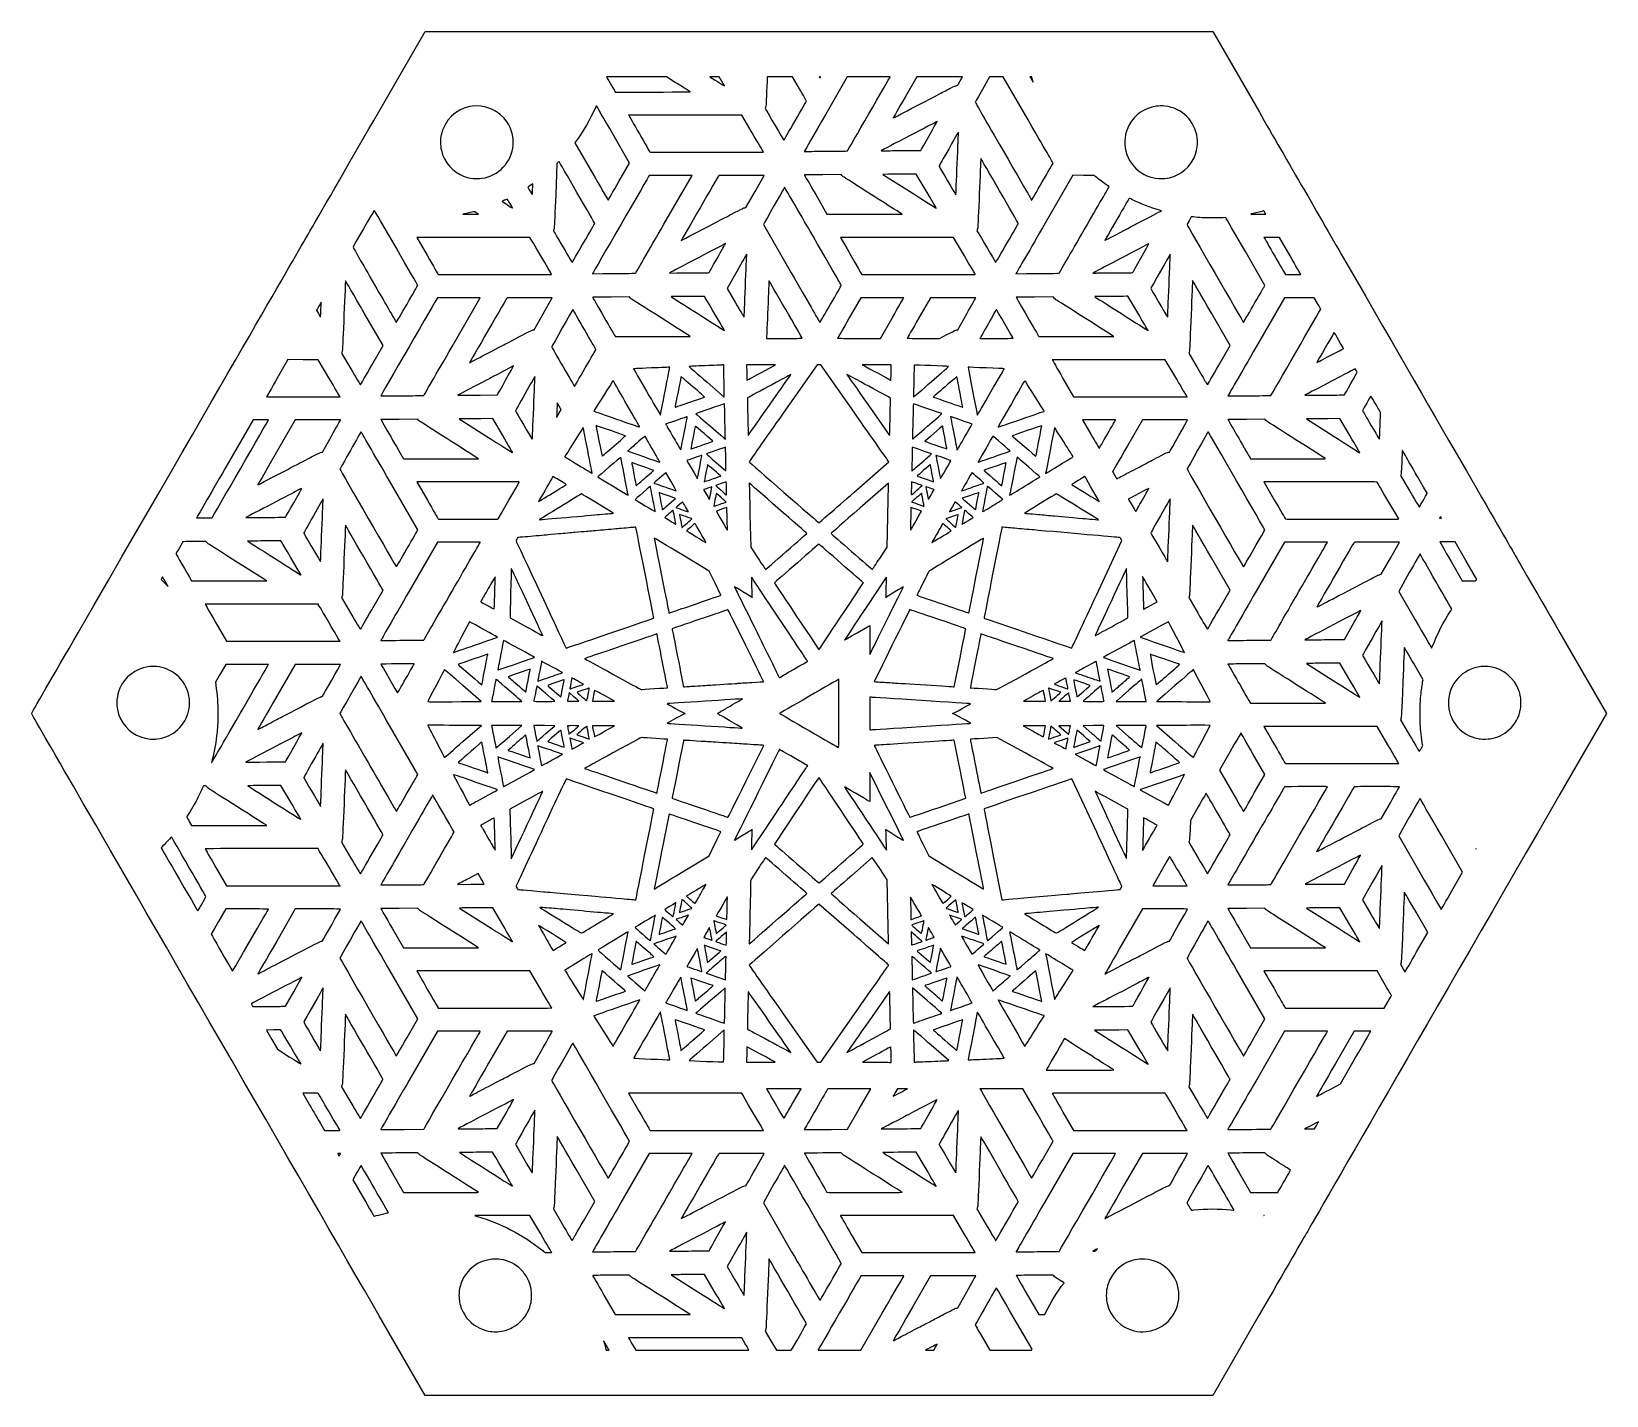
# Model space of a CAD drawing. Extents: x 18 to 192, y 74 to 223.
import ezdxf

# ---------------------------------------------------------------- set-up
doc = ezdxf.new("R2010")
doc.units = 0
doc.layers.add('Layer_1', color=7, linetype='CONTINUOUS')

msp = doc.modelspace()

# ---------------------------------------------------------------- linework, layer by layer
at = {"layer": 'Layer_1', "color": 7}
for points in [[(56.601667, 214.6203), (61.709904, 223.46863), (104.99546, 223.46863), (148.28103, 223.46863), (153.40475, 214.59292)], [(89.201104, 217.88027), (88.230224, 218.49644), (84.936024, 218.49644)], [(94.317824, 217.99071), (94.023534, 218.48938), (93.516414, 218.49338), (93.009284, 218.49738), (93.601474, 218.12186)], [(102.85472, 217.16999), (102.09181, 218.48938), (100.70037, 218.49338), (99.308934, 218.49738), (99.308794, 218.42318)], [(105.15942, 218.45758), (105.17982, 218.49638), (105.10132, 218.49638)], [(105.15932, 218.45758), (105.15942, 218.45758)], [(110.47102, 218.49257), (108.11229, 218.48857), (105.74966, 214.39652)], [(118.2695, 218.49686), (115.76707, 218.49686), (114.47796, 216.26377)], [(127.99937, 213.74884), (125.26235, 218.48941), (124.50889, 218.49341), (123.75543, 218.49741), (122.9695, 217.10917)], [(128.42606, 218.35175), (128.38786, 218.49639), (128.28996, 218.49639), (128.19206, 218.49639), (128.23526, 218.42229)], [(82.548374, 216.9128), (82.604574, 216.8176), (86.733494, 216.8176)], [(90.841744, 216.8367), (90.841764, 216.83632)], [(94.317824, 217.99129), (94.317824, 217.99071)], [(99.112994, 215.08303), (99.083794, 215.00613), (99.129394, 214.92583)], [(97.657934, 212.32059), (96.507874, 214.27591), (90.287254, 214.27661), (84.066634, 214.27732), (84.094734, 214.23142)], [(102.38524, 213.65258), (102.38515, 213.65185)], [(114.24554, 214.51777), (114.24554, 214.51733)], [(78.246094, 211.34711), (78.169894, 211.24409), (79.994054, 208.08387)], [(83.009144, 206.97241), (84.180934, 209.00204), (82.357514, 212.16077)], [(86.406104, 210.23092), (86.426204, 210.19912), (92.664274, 210.19912), (98.902354, 210.19912), (98.855154, 210.28222), (98.855134, 210.28218)], [(106.23749, 210.31279), (106.23749, 210.31318)], [(114.44958, 210.38311), (114.44958, 210.38348)], [(76.303664, 209.06491), (76.197254, 208.9477), (76.055704, 205.52654)], [(112.63126, 207.77356), (112.01886, 207.76456), (114.94548, 205.90655)], [(116.77849, 205.94373), (115.68488, 207.80216), (114.46426, 207.79216)], [(87.948964, 202.27617), (91.052114, 207.65095), (88.700544, 207.65495)], [(96.858194, 204.10104), (96.972484, 204.12564), (97.970624, 205.88854), (98.968764, 207.65146), (96.483174, 207.65546)], [(107.51207, 207.6533), (107.44307, 207.7326), (105.4186, 207.7152)], [(129.54918, 206.93991), (129.54918, 206.93921)], [(135.44043, 207.48706), (135.22877, 207.65736), (134.06371, 207.65778), (132.89864, 207.6582), (129.86598, 202.40534)], [(104.63363, 205.53875), (105.8777, 203.38348), (110.01108, 203.3832)], [(66.221314, 203.46765), (65.858544, 203.38485), (66.718614, 203.38386)], [(114.13858, 203.3882), (114.13853, 203.38809)], [(117.88338, 204.06561), (117.88338, 204.06602)], [(142.60589, 203.7351), (142.64519, 203.7589), (142.44203, 203.8181)], [(154.13039, 203.39398), (154.13039, 203.39409)], [(66.999764, 200.8388), (60.790134, 200.8348), (61.957124, 198.81366)], [(92.394494, 201.82413), (92.394494, 201.82364)], [(99.004934, 202.45673), (98.885314, 202.24374), (101.95195, 196.93223)], [(120.978, 198.80811), (119.78001, 200.84231), (113.56614, 200.84231)], [(122.40006, 201.66295), (122.36546, 201.55881), (122.50356, 201.32289)], [(156.77765, 198.81611), (155.60765, 200.84232), (154.75509, 200.84232), (153.90252, 200.84232), (153.93042, 200.79642)], [(153.88783, 195.33333), (154.01901, 195.56169), (151.87843, 199.27093)], [(75.610054, 196.77438), (75.610054, 196.7748)], [(80.118414, 196.87919), (80.100714, 196.84559), (81.255804, 196.85569)], [(83.621124, 196.87659), (83.621114, 196.87616)], [(88.676234, 196.98746), (88.549234, 196.91756), (89.360624, 196.92556)], [(91.519624, 196.94266), (91.519604, 196.94256)], [(95.972384, 197.10129), (94.905434, 195.21584), (95.832774, 193.64096)], [(109.68954, 196.78192), (109.70944, 196.75022), (115.9474, 196.75022)], [(122.18065, 196.76212), (122.18069, 196.762)], [(126.74415, 196.99892), (126.65495, 196.84536), (127.80917, 196.85546)], [(135.15821, 196.95009), (135.10181, 196.92079), (135.45459, 196.92149)], [(64.664394, 188.82715), (67.768154, 194.20284), (65.416894, 194.20684)], [(73.641624, 190.67363), (73.691824, 190.68163), (74.688274, 192.44186), (75.684724, 194.2021), (73.199494, 194.2061)], [(84.234894, 194.20948), (84.160694, 194.29178), (82.146084, 194.27398)], [(96.909764, 195.42586), (96.910034, 195.42586)], [(111.97006, 194.20957), (109.61463, 194.20957), (108.32822, 191.98144)], [(119.7539, 194.20955), (117.2653, 194.20955), (115.9812, 191.98568)], [(130.83552, 194.17332), (130.72284, 194.29068), (128.70344, 194.27328)], [(140.03579, 192.5372), (138.96409, 194.35753), (138.79682, 194.35753)], [(159.79915, 193.58204), (159.44078, 194.20289), (157.80527, 194.20289), (156.16976, 194.20289), (153.05468, 188.80755)], [(55.839147, 186.79231), (57.075867, 188.9349), (55.011377, 192.5111)], [(93.522254, 192.46171), (93.522254, 192.46187)], [(120.13157, 190.65867), (120.25494, 190.68887), (121.2417, 192.43159)], [(148.95758, 186.79231), (150.19416, 188.93496), (148.13019, 192.50973)], [(152.71244, 193.29613), (152.71244, 193.29598)], [(109.39524, 189.73683), (111.74866, 189.73683), (113.03238, 191.95956)], [(90.841804, 189.95318), (90.841764, 189.95328)], [(99.241824, 189.89513), (99.233824, 189.73638), (101.19736, 189.73638)], [(103.1609, 189.74538), (103.16126, 189.74576)], [(116.47571, 189.73637), (118.26373, 189.73637), (119.0698, 190.15778)], [(122.71673, 189.78224), (122.68873, 189.73634), (124.51022, 189.73634)], [(126.3317, 189.74534), (126.33171, 189.74582)], [(129.14368, 189.97188), (129.16868, 189.93368), (133.2888, 189.93368)], [(51.121087, 185.39752), (49.949767, 187.38719), (48.286957, 187.39119), (46.624147, 187.39519), (45.453407, 185.36825)], [(52.548927, 188.18248), (52.526127, 188.11688), (53.553497, 186.37193)], [(68.377364, 187.99618), (68.377374, 187.99645)], [(144.11281, 185.61272), (143.06394, 187.39424), (136.8486, 187.39424)], [(145.68337, 188.23722), (145.64557, 188.11529), (146.46191, 186.72821)], [(94.525274, 186.72966), (94.525274, 186.81996), (94.387694, 186.81096)], [(97.074014, 185.32409), (97.082014, 185.13695), (97.168714, 185.18315)], [(98.742834, 186.03273), (100.22989, 186.83689), (98.638234, 186.84089)], [(98.742514, 186.03351), (98.742834, 186.03273)], [(108.84915, 181.61968), (105.18843, 186.8436), (104.98976, 186.84275), (104.79109, 186.84191), (101.0587, 181.5131)], [(112.93541, 186.41003), (112.94441, 186.84395), (111.34407, 186.84366), (109.74373, 186.84338), (109.99067, 186.70983)], [(112.91644, 185.55638), (112.91681, 185.55631)], [(131.81316, 185.34289), (132.98366, 183.31616), (139.22426, 183.31616), (145.46486, 183.31616), (145.31327, 183.57366)], [(164.05723, 186.20722), (163.94944, 186.39303), (163.79194, 186.30943)], [(67.742374, 183.50006), (69.626214, 183.51476), (69.647414, 183.54496)], [(92.690854, 184.92838), (94.588794, 183.27937), (94.592794, 183.40669)], [(94.560994, 185.08645), (94.561074, 185.0869)], [(48.309727, 183.31694), (52.346207, 183.31694), (52.319307, 183.36199)], [(67.742414, 183.49951), (67.742374, 183.50006)], [(110.41717, 182.41179), (112.76383, 179.06281), (112.77283, 179.30922)], [(115.38221, 183.34685), (115.38145, 183.27175), (115.41385, 183.29745)], [(152.64894, 183.43099), (152.64894, 183.43056)], [(160.8616, 183.50005), (160.8616, 183.50049)], [(166.67494, 180.15509), (166.73224, 181.57301), (166.56542, 181.86254)], [(43.644107, 180.77482), (42.800967, 180.77454), (39.696527, 175.39684)], [(49.916507, 180.77553), (47.429427, 180.77538), (45.383317, 177.23176)], [(60.982074, 180.74464), (60.883574, 180.85008), (58.862557, 180.83288)], [(65.978024, 180.89118), (65.461704, 180.88218), (68.390614, 179.02425)], [(70.229314, 179.04283), (69.129844, 180.91028), (67.812094, 180.90528)], [(76.414994, 181.48106), (76.414844, 181.48106)], [(127.24188, 180.8606), (127.24186, 180.86082)], [(135.7886, 180.77269), (133.98024, 180.76869), (134.88636, 179.19918)], [(143.03572, 180.77528), (140.54864, 180.77528), (138.90822, 177.93396)], [(154.1245, 180.72431), (153.99848, 180.85046), (151.97961, 180.83326)], [(159.09682, 180.89121), (158.58007, 180.88221), (161.50927, 179.02411)], [(163.34765, 179.04255), (162.24793, 180.91031), (160.93074, 180.90531)], [(50.336767, 177.22737), (50.409367, 177.23637), (51.406477, 178.99793)], [(70.229314, 179.04295), (70.229314, 179.04283)], [(136.7097, 179.20732), (136.7097, 179.20783)], [(163.34765, 179.04268), (163.34765, 179.04255)], [(94.753354, 176.617), (94.753104, 176.617)], [(152.38321, 176.59579), (152.43851, 176.50059), (156.56821, 176.50059)], [(59.285767, 176.56019), (59.320767, 176.50019), (63.446924, 176.50019)], [(67.573084, 176.50619), (67.573024, 176.50592)], [(88.740094, 173.98455), (88.172334, 174.97575), (88.141334, 174.95115)], [(93.688094, 176.10153), (94.772154, 175.16032), (94.776154, 175.3187)], [(108.8381, 172.81102), (112.67228, 176.16331), (112.59108, 176.27953)], [(116.29475, 176.09799), (116.29516, 176.09799)], [(139.05286, 174.9935), (139.05286, 174.99383)], [(44.459797, 174.22264), (44.459787, 174.22251)], [(60.874244, 168.6353), (60.899444, 168.6831), (57.783947, 174.08012)], [(66.420974, 173.95614), (60.791024, 173.95214), (61.948944, 171.94712)], [(112.6405, 173.65533), (112.6365, 173.82322), (109.48356, 171.06594)], [(115.75541, 173.76771), (115.17686, 173.96874), (115.16786, 173.74918)], [(137.70012, 174.32997), (137.72012, 174.29817), (137.77972, 174.32847)], [(160.11886, 173.95652), (153.90912, 173.95252), (155.07562, 171.93212)], [(168.94926, 174.75209), (168.92186, 174.68009), (169.95272, 172.9287)], [(74.186474, 171.82924), (74.156474, 171.77984), (74.191474, 171.80244)], [(108.83812, 172.8109), (108.8381, 172.81102)], [(115.75734, 173.04279), (115.7576, 173.04279)], [(120.0042, 171.74728), (119.9731, 171.77118), (119.68461, 171.26898)], [(121.65664, 172.47491), (120.74472, 172.16085), (120.78302, 172.12285)], [(125.97335, 172.57312), (125.95415, 172.47742), (125.98415, 172.49642)], [(135.7951, 171.83281), (135.79485, 171.83277)], [(38.284967, 170.02446), (38.284967, 170.0251)], [(63.131874, 169.90454), (63.156874, 169.86694), (66.428604, 169.86694)], [(69.714374, 169.88454), (69.714394, 169.88552)], [(77.246134, 170.0586), (77.246194, 170.05907)], [(87.002844, 170.73216), (87.002524, 170.73211)], [(90.630094, 170.68255), (90.630144, 170.68271)], [(97.411524, 170.29657), (97.490824, 166.77054), (98.304644, 165.54683)], [(111.68372, 165.55498), (112.4908, 166.76652), (112.5675, 170.12699)], [(116.54975, 171.3036), (116.54958, 171.3036)], [(168.72919, 169.89204), (168.72919, 169.89252)], [(173.32832, 169.96691), (173.4337, 169.96691), (173.38264, 170.0548)], [(37.737077, 167.27455), (37.597017, 167.41168), (36.335417, 167.39968)], [(65.411534, 167.32431), (63.050774, 167.32031), (59.937744, 161.92986)], [(135.54613, 161.59693), (138.29645, 167.50055), (138.21005, 167.6506)], [(160.86411, 167.28205), (160.89211, 167.32795), (158.53088, 167.32738), (156.16965, 167.32682), (153.05815, 161.93571)], [(166.65922, 163.76908), (166.81286, 163.80618), (167.80751, 165.56336), (168.80216, 167.32053), (166.3176, 167.32453)], [(177.22738, 163.15501), (177.31518, 163.24361), (176.11924, 165.31515), (174.92329, 167.38669), (174.08838, 167.38169)], [(94.174084, 161.47402), (94.225084, 161.49272), (93.572784, 162.81088), (92.920484, 164.12903), (89.904704, 165.96243)], [(111.68337, 165.55498), (111.68372, 165.55498)], [(148.95731, 159.91053), (150.19404, 162.05381), (148.13037, 165.62819)], [(174.47456, 165.21275), (175.71352, 163.06637), (176.42654, 163.06623), (177.13956, 163.06609), (177.22738, 163.15501)], [(33.128327, 163.02152), (32.841497, 163.51992), (32.760397, 163.38172), (32.679197, 163.24353), (33.062247, 162.85244)], [(40.166557, 163.0667), (44.296747, 163.06699), (44.225747, 163.11249), (44.225707, 163.11261)], [(48.033177, 163.7617), (48.033227, 163.76135)], [(169.88946, 163.98361), (168.72331, 161.92357), (170.53184, 158.79122)], [(52.556287, 161.3289), (52.526587, 161.2355), (53.553837, 159.49036)], [(55.838167, 159.90953), (57.074437, 162.05148), (57.049737, 162.09808)], [(145.68341, 161.35521), (145.64571, 161.23368), (146.6727, 159.48897)], [(161.42841, 161.08155), (161.42844, 161.08075)], [(49.967847, 160.47346), (49.933747, 160.52636), (43.723547, 160.52636)], [(140.66795, 160.11282), (140.66861, 159.96063), (140.70041, 159.97703)], [(141.45383, 160.38782), (142.17558, 160.7823), (142.06767, 160.96921)], [(38.699037, 158.45562), (39.865867, 156.43426), (46.108137, 156.43426), (52.350397, 156.43426), (52.329897, 156.46606), (52.329927, 156.4659)], [(66.668624, 158.5391), (66.573524, 158.5909), (65.695334, 156.90928)], [(71.033224, 159.13583), (71.037224, 159.01512), (72.836394, 158.02888)], [(109.19708, 157.38268), (110.57703, 158.17947), (110.58103, 156.57781)], [(112.16523, 158.15576), (112.16473, 158.15571)], [(137.17402, 158.04394), (137.17388, 158.04395)], [(162.07996, 156.6301), (162.75508, 156.6391), (163.65455, 158.2266)], [(59.360357, 156.54746), (59.360357, 156.5484)], [(158.51208, 156.66478), (158.39919, 156.60218), (159.90203, 156.61218)], [(162.07996, 156.63068), (162.07996, 156.6301)], [(186.443, 157.37501), (191.56604, 148.50159), (186.43932, 139.62323)], [(119.82623, 151.4436), (119.87533, 151.4456), (120.49973, 154.60677)], [(145.17004, 155.2151), (145.17003, 155.2148)], [(42.134497, 153.89412), (39.778717, 153.89412), (39.211797, 152.91178), (38.644867, 151.92945), (38.693967, 151.61003)], [(49.916477, 153.89392), (47.429387, 153.89392), (45.411507, 150.39912)], [(71.724184, 153.9675), (71.724174, 153.96798)], [(102.19153, 153.33827), (102.19183, 153.33825)], [(154.09657, 153.86802), (154.00227, 153.96993), (151.9821, 153.95273)], [(159.01267, 154.00912), (158.58192, 154.00012), (161.51034, 152.14237)], [(163.34823, 152.16067), (162.24865, 154.02822), (160.84603, 154.02322)], [(171.35801, 151.96763), (171.39911, 152.20717), (170.37476, 153.98133)], [(67.606554, 149.81363), (67.872914, 149.82363), (65.852284, 151.57833)], [(78.043474, 150.34467), (77.528414, 150.79099), (77.448614, 150.38476)], [(78.371734, 151.45506), (78.372274, 151.45505)], [(107.1688, 148.50505), (107.1688, 152.25995), (107.1088, 152.22495)], [(137.2047, 150.87726), (137.2127, 150.84486), (137.2601, 150.88436)], [(139.06803, 151.058), (137.66253, 149.83739), (137.79325, 149.82939)], [(138.23302, 151.72777), (138.23252, 151.72772)], [(163.34823, 152.16079), (163.34823, 152.16067)], [(67.606554, 149.81418), (67.606554, 149.81363)], [(69.019224, 149.84799), (69.012224, 149.81629), (70.670544, 149.81629)], [(72.327834, 149.82689), (72.327434, 149.82683)], [(77.359114, 149.9115), (77.349114, 149.8445), (77.981514, 149.8445)], [(78.586094, 149.8714), (78.586354, 149.87143)], [(82.166644, 149.85383), (82.515104, 149.86283), (81.421214, 150.46159)], [(82.166644, 149.85324), (82.166644, 149.85383)], [(128.55755, 150.45808), (127.475, 149.86542), (127.71121, 149.85742)], [(129.90096, 149.85442), (129.90096, 149.85483)], [(131.05595, 150.35887), (131.05599, 150.35933)], [(131.412, 149.8852), (131.3629, 149.8443), (132.00138, 149.8443), (132.63987, 149.8443), (132.63278, 149.87603)], [(139.44621, 149.81879), (140.96844, 149.81579), (140.96118, 149.85503)], [(160.6923, 149.6244), (160.69225, 149.62461)], [(41.379697, 148.49693), (41.379787, 148.49665)], [(44.519767, 147.37333), (44.519867, 147.37382)], [(60.797464, 141.61989), (60.901064, 141.79994), (57.784747, 147.19782)], [(65.892084, 145.45571), (67.882264, 147.18432), (64.939544, 147.19612)], [(70.966014, 145.98489), (72.330784, 147.17022), (70.675094, 147.17822)], [(75.008054, 146.3306), (75.958484, 147.1561), (74.811944, 147.1672)], [(110.58386, 148.50337), (110.58386, 146.69387), (110.62896, 146.70287)], [(135.17066, 147.1654), (134.02602, 147.1564), (135.00133, 146.30743)], [(139.30564, 147.17729), (137.65343, 147.17029), (139.06307, 145.94615)], [(144.45113, 147.19444), (142.10241, 147.18414), (144.12658, 145.42566)], [(147.08461, 145.43921), (148.00437, 147.19844), (147.40211, 147.20144)], [(168.94158, 147.84875), (168.92128, 147.80035), (169.94671, 146.05699)], [(43.346447, 146.82117), (43.299247, 146.73797), (43.386047, 146.78177)], [(65.892074, 145.45536), (65.892084, 145.45571)], [(70.966014, 145.98409), (70.966014, 145.98489)], [(75.008054, 146.33096), (75.008054, 146.3306)], [(79.757454, 145.71303), (79.758304, 145.71305)], [(81.430134, 146.54351), (82.523744, 147.1418), (81.311444, 147.1458)], [(81.430134, 146.54434), (81.430134, 146.54351)], [(96.570994, 146.90091), (96.571354, 146.90088)], [(110.74538, 146.71947), (110.74522, 146.71985)], [(120.37622, 143.01799), (119.87586, 145.55442), (119.82476, 145.55442)], [(127.65461, 144.16696), (124.56075, 145.86022), (123.10452, 145.76692)], [(128.67647, 147.14513), (127.4607, 147.14113), (128.55778, 146.53993)], [(129.78425, 146.54608), (129.78425, 146.54651)], [(130.91139, 145.92857), (130.91114, 145.92859)], [(131.99701, 147.15987), (131.36434, 147.15587), (131.90625, 146.68553)], [(132.55374, 146.71059), (132.55373, 146.71085)], [(136.16831, 146.31076), (136.16831, 146.3105)], [(147.08461, 145.43902), (147.08461, 145.43921)], [(167.53614, 145.05065), (166.34375, 147.07739), (160.12395, 147.07795), (153.90415, 147.07852), (153.92405, 147.04682)], [(62.903714, 145.42931), (63.825494, 143.66594), (63.863694, 143.69634)], [(77.839014, 144.61155), (77.847014, 144.57875), (77.906414, 144.61295)], [(96.969484, 141.04304), (98.926884, 144.9971), (98.782764, 145.0071)], [(133.23505, 144.0343), (133.17455, 144.0134), (134.31453, 143.38804)], [(133.89209, 145.09735), (133.89226, 145.09737)], [(150.19734, 144.32116), (149.02282, 142.28458), (150.33845, 140.00412)], [(152.8438, 139.76157), (154.01941, 141.79951), (152.70324, 144.07917)], [(171.18291, 144.64712), (171.37041, 144.9738), (171.35131, 145.07463)], [(73.255864, 143.66007), (73.255704, 143.66007)], [(103.7117, 142.69366), (103.7642, 142.75336), (102.21231, 143.6494)], [(112.43569, 138.29452), (110.5907, 142.01816), (110.5867, 140.42063)], [(156.24208, 143.0322), (156.26198, 143.0005), (162.49994, 143.0005)], [(168.7332, 143.0123), (168.73323, 143.01214)], [(37.730697, 140.39944), (37.599307, 140.53093), (37.461707, 140.53093), (37.324107, 140.53093), (37.163467, 140.16757)], [(46.932007, 138.75293), (45.847207, 140.59443), (45.445927, 140.59343)], [(50.358347, 141.80086), (50.358037, 141.80093)], [(135.52493, 135.44622), (132.78975, 141.31883), (132.44997, 141.20241)], [(72.822354, 138.96212), (71.023194, 137.97631), (71.096394, 135.38358)], [(118.0845, 138.14011), (121.13326, 139.17959), (121.00492, 139.83057)], [(140.3526, 140.1319), (140.2977, 140.1129), (141.8484, 139.26381)], [(166.72068, 136.90456), (166.80958, 136.92006), (167.80436, 138.67715)], [(48.037397, 136.87303), (48.037447, 136.87263)], [(50.158017, 138.37899), (50.209317, 138.29429), (50.213317, 138.35069)], [(102.53481, 137.80803), (100.0987, 134.14669), (100.1377, 134.10819)], [(100.62873, 138.07957), (100.62855, 138.07931)], [(146.68507, 138.23774), (145.82863, 136.75607), (145.78953, 135.80357)], [(169.88926, 137.10287), (168.72329, 135.04335), (171.05387, 131.00675)], [(35.779427, 136.63274), (36.037447, 136.18471), (40.166907, 136.18471), (44.296377, 136.18471), (44.226007, 136.23157)], [(72.927624, 136.28034), (72.928124, 136.28033)], [(174.57421, 129.00742), (175.7491, 131.04394), (173.41207, 135.09246)], [(33.837347, 134.9131), (33.816047, 134.9468), (33.736547, 134.8567)], [(49.968077, 133.59175), (49.933777, 133.64465), (43.723577, 133.64465)], [(52.564287, 134.47566), (52.527287, 134.35407), (53.554447, 132.6091)], [(89.896804, 131.03074), (92.909524, 132.8615), (93.567334, 134.18089)], [(112.3959, 134.53425), (112.39637, 134.53452)], [(116.41455, 134.18252), (117.06774, 132.86725), (120.08047, 131.03553)], [(145.68351, 134.47408), (145.64591, 134.35284), (146.67309, 132.60811)], [(177.24135, 133.62795), (177.24135, 133.62785)], [(71.171094, 132.65679), (71.172094, 132.52274), (71.197794, 132.57214)], [(112.56746, 126.87671), (112.49086, 130.23345), (111.67484, 131.45729), (110.85882, 132.68115), (108.59398, 130.70089)], [(124.12578, 133.00607), (125.11028, 128.01419), (125.17418, 128.02219)], [(38.698687, 131.57515), (39.865897, 129.55283), (46.107687, 129.55269), (52.349477, 129.55255), (52.321477, 129.59845), (52.321447, 129.59831)], [(67.863114, 130.32569), (67.529674, 130.90343), (66.503604, 130.36746)], [(89.896304, 131.03073), (89.896804, 131.03074)], [(98.302224, 131.44972), (97.488584, 130.22755), (97.488584, 130.14045)], [(161.98085, 129.74851), (162.7544, 129.75751), (163.65586, 131.34979)], [(165.81852, 129.91187), (164.74441, 128.01438), (165.67042, 126.44151)], [(56.839687, 129.683), (56.819687, 129.6513), (57.204547, 129.65102)], [(59.564957, 129.66692), (59.564977, 129.66681)], [(65.378744, 129.77599), (65.279944, 129.72049), (66.733394, 129.72949)], [(68.191684, 129.74319), (68.191704, 129.74351)], [(126.28936, 128.12139), (126.28936, 128.12107)], [(149.95674, 129.68343), (149.93634, 129.65163), (150.31543, 129.65134)], [(152.67714, 129.66724), (152.67714, 129.66681)], [(161.98085, 129.74885), (161.98085, 129.74851)], [(42.133947, 127.01249), (39.778287, 127.01249), (38.990507, 125.64724)], [(49.916347, 127.01258), (47.429077, 127.01258), (45.390707, 123.48127)], [(61.005044, 126.96176), (60.878774, 127.08848), (58.861467, 127.07178)], [(65.796184, 127.12744), (65.465734, 127.11844), (68.392634, 125.26129)], [(70.230574, 125.27958), (69.131384, 127.14654), (67.629004, 127.14154)], [(90.355434, 126.85951), (90.355414, 126.85938)], [(108.82249, 124.20374), (104.99401, 127.55047), (104.94901, 127.51267)], [(112.56782, 126.87671), (112.56746, 126.87671)], [(143.03498, 127.01264), (140.54721, 127.01264), (138.48891, 123.44605)], [(154.13176, 126.95504), (153.99653, 127.08803), (151.97996, 127.07163)], [(158.91496, 127.12738), (158.58406, 127.11838), (161.5114, 125.26099)], [(163.34889, 125.27916), (162.24954, 127.14648), (160.74769, 127.14148)], [(170.69526, 122.28991), (171.92371, 124.41822), (170.63732, 126.64629)], [(58.078037, 124.89104), (59.321767, 122.73682), (63.450214, 122.73682)], [(70.230574, 125.2797), (70.230574, 125.27958)], [(90.605584, 126.26597), (90.644084, 126.33307), (90.506804, 126.28627)], [(94.877894, 125.91613), (94.878024, 125.91615)], [(109.48298, 125.93378), (112.63682, 123.17611), (112.64082, 123.34804)], [(151.19644, 124.89079), (152.44004, 122.73692), (156.56897, 122.73692)], [(163.34889, 125.27928), (163.34889, 125.27916)], [(115.22677, 124.41586), (115.13727, 124.49326), (115.14627, 124.07018)], [(115.7733, 123.2376), (115.77352, 123.23756)], [(117.21586, 123.73432), (117.2159, 123.73401)], [(120.87346, 123.95948), (120.65751, 124.03478), (120.70411, 123.95308)], [(124.37132, 124.23996), (124.37131, 124.24022)], [(43.324907, 119.90268), (43.297507, 119.85538), (43.359707, 119.88688)], [(59.726617, 112.8844), (60.901214, 114.91989), (57.784887, 120.31743)], [(74.416914, 118.17035), (73.224524, 120.19631), (67.005184, 120.19659), (60.785844, 120.19687), (60.826344, 120.12987)], [(93.664444, 119.59223), (94.715714, 119.2289), (94.724714, 119.33541)], [(94.758914, 120.63068), (94.759224, 120.63068)], [(125.56985, 120.9511), (125.56969, 120.95105)], [(137.87455, 120.61712), (137.87458, 120.61701)], [(152.84383, 112.8814), (154.01946, 114.91982), (150.90355, 120.31725)], [(167.12946, 118.85935), (166.34375, 120.19593), (160.12395, 120.19635), (153.90415, 120.19678), (153.92425, 120.16498)], [(169.29211, 120.29038), (169.41629, 120.08049), (169.44149, 120.12109)], [(45.906127, 116.31121), (46.358397, 116.32021), (47.257287, 117.90817)], [(112.77285, 117.68834), (112.76385, 117.93781), (110.50275, 114.7109)], [(115.25448, 119.29293), (115.25448, 119.22413), (115.62489, 119.35121)], [(116.89556, 116.95036), (115.28974, 118.34489), (115.28574, 118.25129)], [(42.709157, 116.38862), (42.769257, 116.28435), (44.111577, 116.29335)], [(63.116634, 116.16464), (63.144434, 116.11874), (69.381574, 116.11874)], [(120.6519, 116.27348), (120.65197, 116.27369)], [(129.49258, 116.86253), (129.49258, 116.86235)], [(138.01346, 116.30208), (138.0138, 116.30221)], [(156.18589, 116.24914), (156.26229, 116.11861), (161.69814, 116.1189), (167.13398, 116.11918), (167.52909, 116.80583), (167.52908, 116.80595)], [(50.358307, 114.91996), (50.358007, 114.92002)], [(94.624404, 114.61235), (94.624304, 114.61235)], [(101.06043, 115.48688), (104.79055, 110.16379), (104.99474, 110.16779), (105.19893, 110.17179), (108.9359, 115.50446)], [(116.96085, 115.00034), (116.96045, 115.00037)], [(143.47762, 114.95376), (143.47749, 114.95372)], [(45.045717, 113.7116), (44.261037, 113.6993), (44.867217, 112.64802), (45.473397, 111.59675), (46.761847, 110.77603)], [(65.416014, 113.57893), (63.061484, 113.57893), (59.959764, 108.20612)], [(73.200794, 113.57921), (70.712304, 113.57921), (68.673974, 110.0479)], [(94.593294, 113.63221), (94.588294, 113.72031), (92.651634, 112.0387)], [(133.27786, 111.93281), (131.97608, 112.75873), (131.92128, 112.66463)], [(136.10815, 113.69332), (135.29422, 113.68432), (138.23187, 111.81927)], [(140.05104, 111.87192), (138.96623, 113.71342), (137.94415, 113.70742)], [(158.53477, 113.57967), (156.17974, 113.57967), (153.07825, 108.20686)], [(164.74493, 113.57917), (163.83049, 113.57917), (161.77224, 110.01258)], [(50.179157, 111.4628), (50.209257, 111.4134), (50.213257, 111.4698)], [(73.626974, 110.03052), (73.690774, 110.03952), (74.685324, 111.79608)], [(94.559694, 111.87189), (94.560194, 111.87192)], [(111.32203, 111.01114), (109.76976, 110.17153), (111.16803, 110.16453)], [(119.19279, 110.34457), (119.27169, 110.35497), (117.33235, 112.0388)], [(143.18588, 111.65334), (143.32853, 111.41345), (143.33253, 111.48405)], [(97.037484, 110.20328), (97.037004, 110.16448), (98.628034, 110.16476)], [(112.75553, 110.15393), (112.94476, 110.15093), (112.9354, 110.58428)], [(115.46049, 110.29745), (115.46849, 110.18349), (115.54149, 110.18849)], [(117.36429, 110.26379), (117.36408, 110.26357)], [(137.40119, 109.3159), (137.40115, 109.31552)], [(141.15662, 109.99077), (141.15658, 109.99162)], [(161.03069, 107.1123), (162.32163, 107.78802), (163.9905, 110.67847)], [(52.564397, 107.59498), (52.527497, 107.47371), (53.554787, 105.72865)], [(145.68366, 107.5937), (145.64626, 107.47291), (146.6735, 105.72794)], [(49.097757, 106.75902), (48.269657, 106.75502), (49.011027, 105.47091)], [(68.098114, 107.20952), (68.098114, 107.20976)], [(90.280274, 106.75931), (84.068244, 106.75531), (85.212614, 104.7727)], [(102.08951, 105.61707), (103.03241, 107.2503), (101.13308, 107.25416)], [(106.36223, 102.78901), (108.11682, 102.80521), (109.39998, 105.02771), (110.68314, 107.25021), (108.33052, 107.25421)], [(114.66886, 107.21748), (114.73936, 107.25738), (114.18035, 107.25752), (113.62135, 107.25752), (113.38095, 106.84124)], [(113.87703, 106.80122), (113.87708, 106.80133)], [(129.05079, 104.40594), (127.40796, 107.24933), (125.04817, 107.25333), (122.68839, 107.25733), (122.73559, 107.17403)], [(143.08722, 106.70995), (143.05292, 106.76285), (136.84272, 106.76285)], [(161.03069, 107.11206), (161.03069, 107.1123)], [(68.763064, 102.86751), (69.635604, 102.87651), (70.535084, 104.46401)], [(131.81803, 104.69278), (132.98504, 102.6709), (139.22683, 102.67076), (145.46862, 102.67062), (145.44062, 102.71651)], [(50.190347, 103.42833), (50.628287, 102.66986), (51.488547, 102.66986)], [(52.342457, 102.68046), (52.342457, 102.68081)], [(56.837567, 102.80156), (56.817067, 102.76986), (57.076217, 102.76944)], [(59.443087, 102.78634), (59.443137, 102.78601)], [(59.443137, 102.78601), (61.550864, 102.80321), (61.583364, 102.85331)], [(68.763064, 102.86789), (68.763064, 102.86751)], [(86.391824, 102.73012), (86.426624, 102.67012), (92.663144, 102.67012)], [(98.899654, 102.67712), (98.899694, 102.67781)], [(106.36223, 102.78947), (106.36223, 102.78901)], [(149.95655, 102.8023), (149.93635, 102.7706), (150.1955, 102.77018)], [(152.5572, 102.78628), (152.55719, 102.78601)], [(159.0483, 103.18777), (158.38508, 102.84077), (158.92709, 102.84477), (159.4691, 102.84877), (159.68607, 103.22185)], [(129.56347, 99.4407), (130.73779, 101.4746), (130.71569, 101.5186)], [(52.248007, 100.13006), (52.092467, 100.13006), (52.112267, 100.09826)], [(52.331467, 99.98878), (52.331457, 99.989)], [(60.952314, 100.1286), (60.877314, 100.2105), (58.868907, 100.1924)], [(91.036644, 100.09903), (91.057144, 100.13083), (88.695434, 100.1304), (86.333724, 100.12984), (83.222224, 94.73896)], [(97.974144, 98.37355), (98.965844, 100.12333), (96.481514, 100.12733)], [(107.53613, 100.10947), (107.44483, 100.20487), (106.87291, 100.20287)], [(116.76872, 98.43449), (115.68488, 100.2735), (115.04988, 100.2715)], [(129.56346, 99.44158), (129.56347, 99.4407)], [(135.24908, 100.12763), (132.89168, 100.12363), (129.78715, 94.7473)], [(143.03467, 100.13016), (140.54651, 100.13016), (138.48736, 96.56455)], [(154.07154, 100.12857), (153.99654, 100.21047), (151.98056, 100.19227)], [(54.204687, 98.04177), (53.756927, 97.2514), (54.894867, 95.27952)], [(58.078077, 98.01), (59.322357, 95.85464), (63.450714, 95.85464)], [(70.240024, 98.38316), (70.240024, 98.38347)], [(79.119924, 92.7118), (80.355474, 94.85313), (78.294124, 98.42339)], [(151.197, 98.00873), (152.44069, 95.85463), (153.93457, 95.85463), (155.42846, 95.85463), (155.46139, 95.90757)], [(100.05189, 96.78452), (98.884644, 94.72283), (101.992, 89.34077)], [(114.13194, 95.86737), (114.13195, 95.86697)], [(75.830594, 94.1086), (75.803794, 94.0381), (76.800164, 92.34625)], [(122.40035, 94.14418), (122.36445, 94.03527), (123.39097, 92.29153)], [(139.18693, 94.42262), (139.18693, 94.42279)], [(146.20016, 93.92733), (146.20016, 93.92771)], [(74.416934, 91.28932), (73.224544, 93.3149), (70.169494, 93.3139)], [(90.589174, 93.35603), (90.589174, 93.35556)], [(120.97158, 91.29722), (119.78693, 93.30805), (113.56925, 93.31205), (107.35157, 93.31605), (107.37657, 93.26855)], [(108.55167, 91.22961), (109.70172, 89.23814), (115.94286, 89.23799)], [(74.840264, 89.2817), (74.889664, 89.2385), (75.254204, 89.23794)], [(75.614034, 89.25074), (75.614024, 89.25039)], [(83.122944, 89.35075), (83.122984, 89.35099)], [(91.321314, 89.42066), (91.321314, 89.42099)], [(95.981334, 89.59391), (94.905824, 87.69397), (95.762204, 86.23948)], [(122.1701, 89.26259), (122.17014, 89.26169)], [(135.1441, 89.41775), (135.1018, 89.39225), (135.1953, 89.39225), (135.2888, 89.39225), (135.4493, 89.52035), (135.44926, 89.52029)], [(84.205434, 86.72319), (84.167034, 86.77049), (82.484614, 86.75479)], [(89.468734, 86.81152), (88.737254, 86.80252), (91.663014, 84.94472)], [(93.480864, 85.00828), (92.402674, 86.84022), (91.301444, 86.83022)], [(119.75304, 86.69327), (117.26659, 86.68927), (115.31525, 83.30966)], [(130.80754, 86.67636), (130.72214, 86.76956), (128.69976, 86.75256)], [(120.13995, 83.13919), (120.25267, 83.16349), (121.24608, 84.91846)], [(131.90103, 85.85931), (131.93463, 85.90351), (131.49323, 86.183)], [(81.363934, 84.55648), (82.594294, 82.42267), (86.727674, 82.42196)], [(94.585944, 83.13008), (94.585894, 83.13045)], [(127.91365, 84.57552), (129.15733, 82.42139), (129.48369, 82.42167), (129.81004, 82.42196), (129.93704, 82.67855), (129.9371, 82.67861)], [(153.39286, 82.38257), (148.28302, 73.53137), (104.99645, 73.53151), (61.709874, 73.53151), (56.644927, 82.30497), (56.644927, 82.3051)], [(90.855174, 82.42696), (90.855204, 82.42667)], [(107.24848, 78.49854), (109.60304, 78.49854), (111.95957, 82.57941), (111.95957, 82.5793)], [(128.40633, 78.55596), (128.42183, 78.61346), (126.46326, 82.00579)], [(69.654434, 80.54432), (69.654434, 80.54465)], [(96.898714, 79.20398), (96.503484, 79.87425), (90.285364, 79.87825)], [(99.119034, 80.69592), (99.084434, 80.59642), (99.701174, 79.5477), (100.31792, 78.49897), (101.13266, 78.49869), (101.9474, 78.49841), (101.9806, 78.55131), (101.98056, 78.55136)], [(114.26345, 80.1221), (114.26347, 80.12277)], [(122.96724, 79.89081), (123.77056, 78.49886), (126.08071, 78.49872), (128.39086, 78.49858), (128.40636, 78.55608), (128.40633, 78.55596)], [(140.97888, 80.56024), (140.97905, 80.56025)], [(84.470834, 79.17979), (84.862854, 78.49893), (91.085514, 78.49893)], [(97.301064, 78.51653), (97.301064, 78.51606)], [(117.15204, 78.50154), (117.61535, 78.50554), (117.80304, 78.83659)]]:
    msp.add_lwpolyline(points, dxfattribs=at)
for points in [[(128.50686, 218.0542)], [(120.19402, 208.94324)], [(67.954004, 207.33423)], [(73.519274, 206.13434)], [(83.009154, 206.97241)], [(143.00103, 207.31417)], [(71.036924, 204.55337)], [(67.565284, 203.39506)], [(138.51101, 201.59177)], [(79.117114, 200.22954)], [(125.67469, 200.22751)], [(130.17416, 196.87616)], [(137.63712, 196.93849)], [(157.95227, 196.76996)], [(143.47759, 195.59868)], [(50.249007, 192.9712)], [(59.718387, 193.51154)], [(106.2739, 193.50459)], [(141.14267, 190.65688)], [(137.4085, 189.94428)], [(161.20023, 187.84138)], [(55.839187, 186.79227)], [(79.307084, 186.49069)], [(148.95763, 186.79231)], [(88.089544, 183.94422)], [(117.36351, 184.98829)], [(120.48248, 183.84661)], [(123.89729, 183.84954)], [(59.529717, 183.43056)], [(73.636574, 182.09309)], [(91.032744, 182.79787)], [(99.562824, 182.40612)], [(85.251554, 180.0684)], [(94.665774, 180.44496)], [(112.82173, 181.3647)], [(116.91851, 180.06948)], [(166.67495, 180.15509)], [(90.172564, 179.30483)], [(118.82419, 178.85913)], [(121.00968, 178.88058)], [(129.16787, 178.45201)], [(82.448224, 177.89513)], [(92.415634, 178.09274)], [(124.2503, 176.73214)], [(80.072394, 174.90915)], [(87.496294, 176.15086)], [(91.887734, 175.59347)], [(118.9352, 175.31075)], [(131.45924, 175.82282)], [(160.68451, 176.51299)], [(83.622664, 174.57508)], [(86.016244, 174.50442)], [(93.298534, 174.28296)], [(94.829894, 173.22888)], [(117.60404, 173.99174)], [(121.9215, 173.40133)], [(125.3289, 174.78581)], [(127.648, 173.50794)], [(75.701044, 172.73216)], [(88.510824, 171.51964)], [(89.313914, 172.98278)], [(93.106384, 172.71687)], [(94.447634, 171.6282)], [(117.33164, 172.55338)], [(122.39302, 171.85037)], [(140.56156, 171.99722)], [(171.43471, 171.96208)], [(44.412527, 170.0563)], [(89.124634, 170.06549)], [(94.905884, 169.8687)], [(115.6827, 169.71547)], [(120.01969, 170.89945)], [(121.35015, 169.67744)], [(124.09998, 171.34952)], [(135.72852, 169.80241)], [(50.358047, 168.68189)], [(90.499514, 169.4267)], [(120.17935, 169.6668)], [(143.47751, 168.71666)], [(59.699067, 166.59609)], [(92.550874, 167.33852)], [(101.40397, 166.31078)], [(118.48399, 167.93467)], [(152.83786, 166.6321)], [(122.28873, 163.67169)], [(33.435347, 162.49139)], [(69.358474, 161.73367)], [(135.54616, 161.59694)], [(55.838137, 159.90955)], [(90.242574, 160.13077)], [(141.45391, 160.38786)], [(148.95727, 159.91053)], [(107.4434, 159.18427)], [(67.235764, 156.04023)], [(74.603184, 157.12205)], [(82.019174, 157.32539)], [(152.47959, 156.5484)], [(172.44432, 155.89893)], [(166.75442, 155.22435)], [(59.599237, 152.35696)], [(68.264494, 153.3353)], [(75.457984, 152.51867)], [(127.66761, 152.83883)], [(135.69462, 153.13382)], [(140.29452, 153.30498)], [(143.43337, 152.83282)], [(73.021754, 152.1289)], [(76.814904, 151.2627)], [(86.911894, 151.23428)], [(90.454984, 151.45966)], [(132.37126, 151.21204)], [(134.09823, 150.952)], [(75.961374, 149.84257)], [(79.624804, 150.60092)], [(136.33109, 149.85501)], [(148.00186, 149.80561)], [(107.16879, 148.50508)], [(32.252917, 145.7018)], [(78.074314, 146.68187)], [(140.7308, 145.95017)], [(178.78269, 145.72203)], [(76.992274, 144.82422)], [(78.541454, 144.96148)], [(132.25868, 145.19232)], [(135.69131, 143.8529)], [(137.94551, 144.03706)], [(171.18284, 144.64716)], [(44.300627, 143.17547)], [(68.584514, 142.01611)], [(75.676114, 143.39237)], [(139.98413, 142.09913)], [(143.01246, 142.53608)], [(72.036284, 141.39876)], [(96.969484, 141.043)], [(126.79485, 141.10952)], [(59.621417, 139.58154)], [(68.070164, 139.22706)], [(87.194864, 139.78658)], [(144.29183, 140.0958)], [(152.8438, 139.76157)], [(118.08447, 138.14007)], [(69.358544, 135.26613)], [(138.88459, 135.26252)], [(122.28943, 133.32387)], [(141.11289, 134.37838)], [(160.78751, 133.86509)], [(55.837967, 133.02868)], [(107.43313, 131.99525)], [(148.95332, 133.02368)], [(91.977264, 128.65801)], [(145.45648, 129.57157)], [(166.75438, 128.34274)], [(174.57421, 129.00742)], [(37.177127, 127.5876)], [(84.878034, 128.04609)], [(89.122544, 126.92542)], [(119.11022, 128.03245)], [(120.17831, 127.3335)], [(121.49605, 126.54554)], [(80.668614, 125.42161)], [(86.741454, 124.91814)], [(90.291914, 125.71724)], [(94.788394, 125.2506)], [(100.52763, 125.95411)], [(115.72018, 126.06079)], [(116.4141, 125.00511)], [(120.35011, 125.55116)], [(133.4227, 125.77843)], [(42.511867, 123.57745)], [(88.326164, 124.52348)], [(88.748004, 123.02719)], [(93.107774, 124.27574)], [(94.808924, 123.03675)], [(122.5711, 124.23609)], [(67.565264, 122.75002)], [(76.505354, 122.89096)], [(83.621704, 122.41864)], [(85.619934, 121.34175)], [(93.583574, 121.85427)], [(117.42593, 122.09473)], [(122.47715, 122.59677)], [(128.04608, 121.40896)], [(134.3344, 122.6348)], [(160.68449, 122.75002)], [(170.69519, 122.28995)], [(43.859357, 120.14755)], [(92.126674, 120.14397)], [(116.67745, 119.71411)], [(118.68954, 120.40819)], [(86.689604, 119.43843)], [(92.385944, 117.73635)], [(125.07637, 118.83043)], [(131.93962, 118.69947)], [(45.906167, 116.31125)], [(75.614004, 116.13164)], [(79.101824, 117.07867)], [(82.134814, 117.41528)], [(118.58896, 116.92662)], [(83.846024, 114.48092)], [(90.524774, 115.88234)], [(99.570484, 114.58359)], [(59.726577, 112.88441)], [(91.145054, 112.59178)], [(120.48284, 113.15993)], [(128.69455, 113.5872)], [(152.84383, 112.8814)], [(110.45787, 112.5211)], [(48.025937, 110.01276)], [(88.591924, 110.46434)], [(100.17672, 110.19106)], [(123.38719, 110.51635)], [(55.838087, 106.14885)], [(148.95199, 106.14093)], [(114.2173, 102.85641)], [(73.636434, 101.44685)], [(120.19387, 101.41435)], [(83.002374, 99.4357)], [(67.558414, 95.87394)], [(117.8733, 96.5566)], [(56.317897, 93.30736)], [(79.119894, 92.71175)], [(125.67685, 92.7078)], [(153.95226, 93.29351)], [(129.68309, 89.35097)], [(96.916094, 88.01859)], [(106.28623, 86.00363)], [(81.920144, 78.50906)]]:
    msp.add_lwpolyline(points, close=True, dxfattribs=at)
for points in [[(84.936024, 218.49644), (83.124214, 218.49644), (81.641824, 218.49344), (81.641824, 218.48944)], [(81.641824, 218.48944), (81.641824, 218.48344), (82.403914, 217.15755), (82.548374, 216.9128)], [(99.308794, 218.42318), (99.308794, 218.38238), (99.280394, 217.6791), (99.245794, 216.86031)], [(105.10132, 218.49638), (105.01492, 218.49638), (105.01502, 218.49666), (105.07802, 218.39958)], [(105.07802, 218.39958), (105.09872, 218.36768), (105.10042, 218.36738), (105.11922, 218.39258)], [(105.11922, 218.39258), (105.13002, 218.40698), (105.14802, 218.43628), (105.15932, 218.45758)], [(108.12272, 210.34458), (108.13652, 210.35948), (112.8135, 218.45555), (112.82504, 218.48457)], [(112.82504, 218.48457), (112.82804, 218.49157), (111.76832, 218.49487), (110.47102, 218.49257)], [(120.77193, 218.48986), (120.77193, 218.49386), (119.64584, 218.49686), (118.2695, 218.49686)], [(120.25174, 217.57548), (120.26534, 217.58908), (120.77193, 218.47952), (120.77193, 218.48986)], [(128.23526, 218.42229), (128.25906, 218.38149), (128.33735, 218.24559), (128.40929, 218.12019)], [(128.50686, 218.05421), (128.48346, 218.13831), (128.44706, 218.27219), (128.42606, 218.35175)], [(86.733494, 216.8176), (90.206884, 216.8176), (90.859124, 216.8206), (90.841744, 216.8367)], [(90.496544, 217.05977), (90.318044, 217.17216), (89.735094, 217.54138), (89.201104, 217.88027)], [(90.841764, 216.83632), (90.830364, 216.84682), (90.675054, 216.94739), (90.496544, 217.05977)], [(93.601474, 218.12186), (93.927174, 217.91533), (94.285734, 217.6875), (94.398264, 217.61559)], [(94.607494, 217.48872), (94.609494, 217.49072), (94.479684, 217.71701), (94.317824, 217.99129)], [(94.398264, 217.61559), (94.510804, 217.54369), (94.604954, 217.48658), (94.607494, 217.48872)], [(99.245794, 216.86031), (99.181494, 215.33943), (99.174394, 215.24437), (99.112994, 215.08303)], [(103.61875, 215.82125), (103.61813, 215.83735), (103.27432, 216.44433), (102.85472, 217.16999)], [(114.24554, 214.51733), (115.35413, 215.09732), (116.90287, 215.9072), (118.23899, 216.60559)], [(118.23899, 216.60559), (118.67361, 216.83278), (119.21653, 217.11705), (119.44549, 217.23732)], [(119.44549, 217.23732), (119.89182, 217.47177), (119.97531, 217.50859), (120.1361, 217.54188)], [(120.1361, 217.54188), (120.193, 217.55368), (120.24502, 217.56878), (120.25174, 217.57548)], [(122.9695, 217.10917), (122.53723, 216.34565), (122.18006, 215.7118), (122.17578, 215.70064)], [(128.40929, 218.12019), (128.48119, 217.99478), (128.54219, 217.89423), (128.54476, 217.89674)], [(128.54476, 217.89674), (128.54776, 217.89974), (128.53026, 217.97014), (128.50686, 218.0542)], [(66.627604, 215.21546), (65.048904, 214.91035), (63.812124, 213.69515), (63.475434, 212.11824)], [(70.715354, 213.50113), (69.818034, 214.84927), (68.213864, 215.52203), (66.627604, 215.21546)], [(80.429834, 215.10686), (79.873694, 213.84618), (79.066614, 212.45661), (78.246094, 211.34711)], [(80.524634, 215.30992), (80.519634, 215.30492), (80.476734, 215.21322), (80.429834, 215.10686)], [(82.357514, 212.16077), (81.354634, 213.89808), (80.529844, 215.3152), (80.524634, 215.30992)], [(99.129394, 214.92583), (99.275134, 214.66906), (101.13763, 211.5128), (101.14346, 211.51269)], [(102.38515, 213.65185), (103.06425, 214.82887), (103.61937, 215.80511), (103.61875, 215.82125)], [(114.47796, 216.26377), (113.76895, 215.03557), (113.17626, 214.00924), (113.16087, 213.98301)], [(122.17578, 215.70064), (122.17178, 215.68904), (123.45115, 213.45783), (125.16156, 210.49533)], [(142.06748, 215.25238), (140.79817, 215.07043), (139.71302, 214.3279), (139.10591, 213.2259)], [(143.03217, 215.26768), (142.78377, 215.29658), (142.32471, 215.28928), (142.06748, 215.25238)], [(146.57433, 211.75837), (146.33979, 213.62792), (144.90431, 215.0501), (143.03217, 215.26768)], [(49.046177, 201.53242), (50.392167, 203.86419), (53.792147, 209.75373), (56.601667, 214.6203)], [(70.297464, 208.55424), (71.567564, 209.89821), (71.741664, 211.95918), (70.715354, 213.50113)], [(84.094734, 214.23142), (84.110134, 214.20622), (84.632034, 213.3029), (85.254424, 212.22411)], [(101.14346, 211.51269), (101.14746, 211.51269), (101.70614, 212.47557), (102.38524, 213.65258)], [(105.74966, 214.39652), (104.45022, 212.14588), (103.38704, 210.29934), (103.38704, 210.29309)], [(117.98882, 213.57956), (117.98582, 213.58256), (111.94912, 210.43077), (111.84665, 210.37211)], [(113.16087, 213.98301), (113.13367, 213.93661), (113.13357, 213.93571), (113.16005, 213.94971)], [(113.16005, 213.94971), (113.17495, 213.95771), (113.66346, 214.21324), (114.24554, 214.51777)], [(116.19459, 210.40078), (116.20669, 210.41318), (117.99211, 213.57629), (117.98882, 213.57956)], [(130.72307, 208.97903), (130.73427, 209.00363), (130.30087, 209.76259), (127.99937, 213.74884)], [(139.10591, 213.2259), (138.09056, 211.38286), (138.67152, 209.0734), (140.43748, 207.93258)], [(153.40475, 214.59292), (156.22279, 209.71128), (160.61786, 202.09771), (163.17158, 197.67388)], [(63.475434, 212.11824), (63.358294, 211.56962), (63.362424, 210.96381), (63.487034, 210.41163)], [(85.254424, 212.22411), (85.876814, 211.14532), (86.395074, 210.24837), (86.406104, 210.23092)], [(98.855134, 210.28218), (98.829234, 210.32788), (98.290464, 211.24516), (97.657934, 212.32059)], [(120.33151, 212.38949), (120.32751, 212.43699), (120.22552, 212.26198), (119.25737, 210.55143)], [(120.19402, 208.94324), (120.27192, 210.80979), (120.33376, 212.3606), (120.33151, 212.38949)], [(146.57447, 210.82445), (146.60537, 211.06343), (146.60527, 211.51192), (146.57433, 211.75837)], [(63.487034, 210.41163), (63.785804, 209.08808), (64.738774, 208.00353), (66.010674, 207.53953)], [(103.38704, 210.29309), (103.38704, 210.28709), (103.6077, 210.28509), (103.8774, 210.29009)], [(103.8774, 210.29009), (104.1471, 210.29409), (105.20914, 210.30469), (106.23749, 210.31279)], [(106.23749, 210.31318), (107.64421, 210.32428), (108.11105, 210.33198), (108.12272, 210.34458)], [(111.84665, 210.37211), (111.82515, 210.35981), (111.92475, 210.35751), (112.26293, 210.36211)], [(112.26293, 210.36211), (112.50741, 210.36611), (113.4914, 210.37511), (114.44958, 210.38311)], [(114.44958, 210.38348), (115.40776, 210.39148), (116.19301, 210.39918), (116.19459, 210.40078)], [(119.25737, 210.55143), (118.66884, 209.5116), (118.18941, 208.65536), (118.19198, 208.6487)], [(122.78875, 209.51342), (122.78075, 209.52142), (122.77575, 209.50542), (122.77575, 209.47062)], [(126.90564, 202.38654), (126.89454, 202.41514), (122.80199, 209.4998), (122.78875, 209.51342)], [(125.16156, 210.49533), (128.70293, 204.36151), (128.37999, 204.91962), (128.38475, 204.92499)], [(144.89402, 208.01593), (145.82633, 208.66586), (146.42485, 209.66617), (146.57447, 210.82445)], [(67.954044, 207.3342), (68.877884, 207.47646), (69.667344, 207.88748), (70.297464, 208.55424)], [(76.418914, 209.18175), (76.413914, 209.18189), (76.362214, 209.12935), (76.303664, 209.06491)], [(80.347854, 202.37361), (80.348444, 202.39221), (76.430504, 209.18127), (76.418914, 209.18175)], [(79.994054, 208.08387), (80.997344, 206.34575), (81.822524, 204.92795), (81.827784, 204.93322)], [(114.46426, 207.79216), (113.79293, 207.78716), (112.96807, 207.77836), (112.63126, 207.77356)], [(118.19198, 208.6487), (118.21798, 208.5811), (120.04614, 205.50437), (120.04883, 205.52361)], [(120.04883, 205.52361), (120.05083, 205.53791), (120.11613, 207.0767), (120.19402, 208.94324)], [(122.77575, 209.47062), (122.77575, 209.25882), (122.46323, 201.95701), (122.45056, 201.87293)], [(129.54918, 206.93921), (130.18749, 208.04504), (130.71574, 208.96296), (130.72307, 208.97903)], [(140.43748, 207.93258), (141.19014, 207.44637), (142.13293, 207.21892), (143.00103, 207.31417)], [(143.00107, 207.3142), (143.70939, 207.3919), (144.32765, 207.62111), (144.89402, 208.01593)], [(66.010674, 207.53953), (66.318914, 207.42709), (66.622034, 207.35598), (66.973284, 207.31373)], [(66.973284, 207.31373), (67.212694, 207.28493), (67.700214, 207.29513), (67.954004, 207.33423)], [(73.536334, 206.71002), (73.528334, 206.71802), (72.991274, 206.34501), (72.996444, 206.33489)], [(72.996444, 206.33489), (72.999444, 206.32989), (73.108394, 206.1425), (73.239444, 205.91865)], [(73.487474, 205.53765), (73.492474, 205.55195), (73.507174, 205.82045), (73.519274, 206.13434)], [(73.519234, 206.13434), (73.531334, 206.44823), (73.539034, 206.70728), (73.536334, 206.71002)], [(86.332994, 207.64085), (86.319394, 207.62585), (80.168974, 196.97523), (80.118414, 196.87919)], [(81.827784, 204.93322), (81.832784, 204.93822), (82.364664, 205.85611), (83.009154, 206.97241)], [(88.700544, 207.65495), (86.830614, 207.65795), (86.345694, 207.65495), (86.332994, 207.64085)], [(93.987524, 207.64846), (93.973124, 207.63326), (89.868604, 200.52174), (89.868604, 200.51201)], [(96.483174, 207.65546), (95.116104, 207.65746), (93.993064, 207.65446), (93.987524, 207.64846)], [(101.22162, 206.34598), (101.21122, 206.34798), (99.797474, 203.86787), (99.004934, 202.45673)], [(104.3447, 200.95743), (102.63442, 203.91951), (101.22903, 206.34436), (101.22162, 206.34598)], [(103.39185, 207.6959), (103.39085, 207.69491), (103.9494, 206.72415), (104.63363, 205.53875)], [(105.4186, 207.7152), (104.30515, 207.7052), (103.39311, 207.697), (103.39185, 207.6959)], [(107.66777, 207.5056), (107.62007, 207.5432), (107.55004, 207.60971), (107.51207, 207.6533)], [(110.94354, 205.41514), (109.18953, 206.52725), (107.71543, 207.46797), (107.66777, 207.5056)], [(128.38475, 204.92499), (128.38675, 204.92699), (128.91086, 205.83409), (129.54918, 206.93991)], [(134.14913, 201.65381), (135.64931, 204.25378), (136.88243, 206.38836), (136.88941, 206.39729)], [(136.70043, 206.55175), (136.2781, 206.84117), (135.82757, 207.1756), (135.44043, 207.48706)], [(136.88941, 206.39729), (136.89841, 206.40849), (136.83991, 206.45619), (136.70043, 206.55175)], [(70.732034, 205.04862), (70.711734, 205.04862), (70.169404, 204.79096), (70.170124, 204.78165)], [(70.170124, 204.78165), (70.170964, 204.77095), (71.317634, 204.04716), (71.323854, 204.05339)], [(71.036924, 204.55337), (70.876504, 204.82576), (70.739304, 205.04862), (70.732034, 205.04862)], [(71.323854, 204.05339), (71.326854, 204.05639), (71.197344, 204.28099), (71.036924, 204.55337)], [(73.239444, 205.91865), (73.418324, 205.61312), (73.480154, 205.51815), (73.487474, 205.53765)], [(76.055704, 205.52654), (75.977804, 203.64491), (75.907854, 202.03855), (75.900154, 201.95684)], [(114.13853, 203.38809), (114.13553, 203.39109), (112.69755, 204.30303), (110.94354, 205.41514)], [(114.94548, 205.90655), (116.55512, 204.88463), (117.87718, 204.04803), (117.88338, 204.04741)], [(117.88338, 204.06602), (117.87738, 204.07662), (117.37997, 204.92159), (116.77849, 205.94373)], [(139.08952, 205.12452), (139.08252, 205.11752), (138.4822, 204.07956), (137.75463, 202.81838)], [(139.38058, 205.00215), (139.21414, 205.08295), (139.0967, 205.13231), (139.08952, 205.12452)], [(142.44203, 203.8181), (141.46093, 204.10393), (140.32966, 204.54147), (139.38058, 205.00215)], [(56.079547, 203.74841), (56.065147, 203.74827), (53.787827, 199.81279), (53.776057, 199.76779)], [(56.143047, 203.73431), (56.115847, 203.74231), (56.087347, 203.74851), (56.079547, 203.74841)], [(58.541937, 199.64784), (56.264377, 203.59535), (56.190927, 203.72049), (56.143047, 203.73431)], [(66.831144, 203.61478), (66.695264, 203.57938), (66.420844, 203.51317), (66.221314, 203.46765)], [(66.718614, 203.38386), (67.205584, 203.3833), (67.572874, 203.38786), (67.565284, 203.39506)], [(67.099084, 203.67918), (67.087584, 203.67918), (66.967024, 203.65018), (66.831144, 203.61478)], [(67.565284, 203.39509), (67.528984, 203.42829), (67.117224, 203.67918), (67.099084, 203.67918)], [(92.394494, 201.82364), (93.733284, 202.52383), (95.044554, 203.20973), (95.308434, 203.34786)], [(95.308434, 203.34786), (96.725784, 204.08983), (96.662054, 204.05885), (96.858194, 204.10104)], [(110.01108, 203.3832), (112.28444, 203.3832), (114.14181, 203.3852), (114.13858, 203.3882)], [(117.88338, 204.04741), (117.88938, 204.04684), (117.88938, 204.05541), (117.88338, 204.06561)], [(137.75463, 202.81838), (137.02705, 201.5572), (136.42899, 200.52057), (136.4256, 200.51474)], [(138.51107, 201.59181), (139.65503, 202.19), (140.66084, 202.71619), (140.74621, 202.76111)], [(140.74621, 202.76111), (140.83161, 202.80601), (141.27608, 203.0382), (141.73399, 203.27703)], [(141.73399, 203.27703), (142.1919, 203.51586), (142.58425, 203.72199), (142.60589, 203.7351)], [(145.9263, 203.0981), (145.8897, 203.051), (145.45127, 202.24953), (145.45462, 202.23587)], [(146.14627, 203.0804), (146.02738, 203.0928), (145.9284, 203.1008), (145.9263, 203.0981)], [(147.13149, 202.9986), (146.77387, 203.0225), (146.41602, 203.0522), (146.14627, 203.0804)], [(149.42295, 202.99888), (149.04412, 202.97358), (147.50819, 202.97338), (147.13149, 202.9986)], [(149.72072, 202.99888), (149.70642, 203.01448), (149.65622, 203.01448), (149.42295, 202.99888)], [(151.87843, 199.27093), (150.70112, 201.311), (149.73014, 202.98858), (149.72072, 202.99888)], [(152.47255, 203.39888), (152.44685, 203.39088), (152.76426, 203.38588), (153.28041, 203.38498)], [(152.8606, 203.48968), (152.67045, 203.44658), (152.49583, 203.40568), (152.47255, 203.39888)], [(153.54829, 203.65915), (153.36021, 203.60905), (153.05075, 203.53279), (152.8606, 203.48968)], [(153.28041, 203.38498), (153.74801, 203.38414), (154.13051, 203.38798), (154.13039, 203.39398)], [(153.90658, 203.75385), (153.89758, 203.75185), (153.73637, 203.70925), (153.54829, 203.65915)], [(154.13039, 203.39409), (154.12986, 203.42129), (153.92096, 203.75703), (153.90658, 203.75385)], [(23.598757, 157.45761), (41.927637, 189.20234), (46.870457, 197.76327), (49.046177, 201.53242)], [(73.226064, 200.8247), (73.212764, 200.8388), (71.955844, 200.8416), (66.999764, 200.8388)], [(75.814154, 201.56325), (75.814014, 201.55225), (76.275384, 200.75954), (76.839334, 199.80171)], [(75.850254, 201.69579), (75.830454, 201.63389), (75.814254, 201.57426), (75.814154, 201.56325)], [(75.900154, 201.95684), (75.892154, 201.87434), (75.870154, 201.75827), (75.850254, 201.69579)], [(79.117074, 200.22954), (79.793754, 201.40096), (80.347594, 202.36578), (80.347854, 202.37361)], [(84.838584, 196.89416), (84.842584, 196.89816), (86.242224, 199.32004), (87.948964, 202.27617)], [(89.868604, 200.51201), (89.868604, 200.50201), (89.555144, 200.33916), (92.394494, 201.82413)], [(107.44065, 195.53655), (107.45285, 195.56815), (107.13097, 196.13181), (104.3447, 200.95743)], [(113.56614, 200.84231), (110.14851, 200.84231), (107.35226, 200.83931), (107.35226, 200.83631)], [(107.35226, 200.83631), (107.35226, 200.83031), (109.64846, 196.84734), (109.68954, 196.78192)], [(122.45056, 201.87293), (122.44156, 201.81473), (122.41906, 201.72023), (122.40006, 201.66295)], [(122.50356, 201.32289), (123.42143, 199.75474), (124.42152, 198.06733), (124.42867, 198.07474)], [(125.67469, 200.22754), (126.35505, 201.40641), (126.90898, 202.37796), (126.90564, 202.38654)], [(129.86598, 202.40534), (128.19801, 199.51627), (126.79319, 197.08338), (126.74415, 196.99892)], [(131.40326, 196.90666), (131.41336, 196.91766), (132.64896, 199.05384), (134.14913, 201.65381)], [(136.42526, 200.50414), (136.42826, 200.50414), (137.36706, 200.99357), (138.51101, 201.59177)], [(145.45462, 202.23587), (145.46062, 202.20947), (151.65237, 191.48714), (151.66116, 191.48714)], [(53.776057, 199.76779), (53.772057, 199.75279), (54.694157, 198.14134), (56.152257, 195.61502)], [(60.889554, 195.5563), (60.890554, 195.5669), (59.834154, 197.40811), (58.541937, 199.64784)], [(75.610054, 196.7748), (75.596554, 196.8104), (73.245984, 200.80362), (73.226064, 200.8247)], [(76.839334, 199.80171), (77.533154, 198.62329), (77.868264, 198.06656), (77.875744, 198.07994)], [(77.875744, 198.07994), (77.881744, 198.09084), (78.440444, 199.05812), (79.117114, 200.22954)], [(94.715794, 200.14855), (94.707794, 200.14355), (93.374524, 199.44658), (91.752454, 198.59878)], [(93.804734, 198.53001), (94.289264, 199.38658), (94.695644, 200.10306), (94.707794, 200.12215)], [(94.707794, 200.12215), (94.719994, 200.14125), (94.723494, 200.15315), (94.715794, 200.14855)], [(124.42867, 198.07474), (124.43367, 198.07974), (124.99433, 199.04863), (125.67469, 200.22751)], [(140.59099, 199.79135), (140.02605, 199.49523), (135.337, 197.04293), (135.15821, 196.95009)], [(136.4256, 200.51474), (136.4226, 200.50874), (136.4216, 200.50414), (136.42526, 200.50414)], [(139.47379, 196.96186), (139.48689, 196.97516), (141.2763, 200.14064), (141.27231, 200.14352)], [(141.27231, 200.14352), (141.27031, 200.14552), (140.96352, 199.98662), (140.59099, 199.79135)], [(153.93042, 200.79642), (153.94572, 200.77122), (154.471, 199.86156), (155.09768, 198.77501)], [(61.957124, 198.81366), (62.598974, 197.70203), (63.132134, 196.78288), (63.141924, 196.77108)], [(91.752454, 198.59878), (90.130384, 197.751), (88.746084, 197.0259), (88.676234, 196.98746)], [(92.895494, 196.96216), (92.914294, 196.96916), (93.219034, 197.49456), (93.804734, 198.53001)], [(97.050694, 198.99864), (97.044694, 198.99164), (96.559214, 198.13827), (95.972384, 197.10129)], [(96.910034, 195.42586), (96.986534, 197.26791), (97.052054, 198.82803), (97.055694, 198.8928)], [(97.055694, 198.8928), (97.059694, 198.9576), (97.057694, 199.0052), (97.050694, 198.99864)], [(122.18069, 196.762), (122.17769, 196.769), (121.63689, 197.6893), (120.978, 198.80811)], [(143.61474, 198.99552), (143.60974, 199.00872), (141.47293, 195.23736), (141.47293, 195.21604)], [(143.47757, 195.59871), (143.55517, 197.46064), (143.61693, 198.9892), (143.61474, 198.99552)], [(155.09768, 198.77501), (155.72436, 197.68845), (156.24673, 196.78833), (156.25851, 196.77476)], [(157.95222, 196.77), (157.94922, 196.7809), (157.42116, 197.70169), (156.77765, 198.81611)], [(163.17158, 197.67388), (173.64048, 179.53843), (181.2985, 166.27582), (181.30891, 166.26254)], [(52.943327, 196.0694), (52.941327, 196.0594), (52.870227, 194.3751), (52.785217, 192.32617)], [(55.011377, 192.5111), (53.875907, 194.478), (52.945287, 196.07925), (52.943327, 196.0694)], [(63.141924, 196.77108), (63.157824, 196.75198), (63.832884, 196.74968), (69.389564, 196.74968)], [(69.389564, 196.74968), (75.316894, 196.74968), (75.618944, 196.75068), (75.610054, 196.77438)], [(81.255804, 196.85569), (81.891094, 196.86169), (82.955494, 196.87069), (83.621124, 196.87659)], [(83.621114, 196.87616), (84.286744, 196.88216), (84.834604, 196.89016), (84.838584, 196.89416)], [(89.360624, 196.92556), (89.806884, 196.92956), (90.778434, 196.93766), (91.519624, 196.94266)], [(91.519604, 196.94256), (92.260784, 196.94756), (92.879934, 196.95636), (92.895494, 196.96216)], [(99.505824, 196.06139), (99.500824, 196.05539), (99.441524, 194.70173), (99.373374, 193.05249)], [(103.16126, 189.74576), (103.16126, 189.76826), (99.513494, 196.07063), (99.505824, 196.06139)], [(101.95195, 196.93223), (103.63861, 194.0109), (105.03652, 191.59013), (105.05843, 191.55275)], [(115.9474, 196.75022), (119.37828, 196.75022), (122.18324, 196.75522), (122.18065, 196.76212)], [(127.80917, 196.85546), (128.444, 196.86146), (129.50824, 196.87036), (130.17416, 196.87616)], [(130.1742, 196.87616), (131.18893, 196.88516), (131.38793, 196.88996), (131.40326, 196.90666)], [(135.45459, 196.92149), (135.64861, 196.92192), (136.63075, 196.92949), (137.63712, 196.93849)], [(137.63708, 196.93856), (138.64344, 196.94756), (139.46996, 196.95806), (139.47379, 196.96186)], [(146.06288, 196.08115), (146.06088, 196.07915), (145.99008, 194.39865), (145.90508, 192.34635)], [(148.13019, 192.50973), (146.99501, 194.47586), (146.06472, 196.08298), (146.06288, 196.08115)], [(156.25851, 196.77476), (156.27841, 196.75176), (156.33741, 196.75006), (157.11837, 196.75006)], [(157.11837, 196.75006), (157.83259, 196.75006), (157.95616, 196.75306), (157.95227, 196.76996)], [(56.152257, 195.61502), (57.462697, 193.34451), (58.538087, 191.48667), (58.541997, 191.48649)], [(63.049434, 194.19274), (63.035034, 194.17704), (56.834467, 183.44245), (56.822677, 183.41286)], [(59.718387, 193.51155), (60.361494, 194.62553), (60.888514, 195.54566), (60.889554, 195.5563)], [(65.416894, 194.20684), (63.547304, 194.20984), (63.062314, 194.20684), (63.049434, 194.19274)], [(70.703984, 194.1991), (70.697984, 194.1931), (69.771814, 192.59145), (68.645064, 190.63953)], [(73.199494, 194.2061), (71.832614, 194.2081), (70.709634, 194.2051), (70.703984, 194.1991)], [(80.124074, 194.24868), (80.115074, 194.23968), (82.584254, 189.95957), (82.606844, 189.94468)], [(82.146084, 194.27398), (81.038044, 194.26398), (80.128134, 194.25278), (80.124074, 194.24868)], [(84.397174, 194.05788), (84.348774, 194.09598), (84.275724, 194.16418), (84.234894, 194.20948)], [(87.653154, 191.98064), (85.910784, 193.08505), (84.445594, 194.01981), (84.397174, 194.05788)], [(90.570274, 194.34596), (89.570834, 194.33796), (88.754854, 194.32636), (88.756994, 194.32016)], [(88.756994, 194.32016), (88.760994, 194.30756), (94.600344, 190.59971), (94.607514, 190.60497)], [(92.409894, 194.33796), (92.389294, 194.35876), (92.235254, 194.35946), (90.570274, 194.34596)], [(93.522254, 192.46187), (92.922804, 193.4812), (92.422244, 194.32544), (92.409894, 194.33796)], [(96.765424, 192.07137), (96.768424, 192.07437), (96.833324, 193.58379), (96.909764, 195.42586)], [(106.27385, 193.50455), (106.90808, 194.60274), (107.43314, 195.51714), (107.44065, 195.53655)], [(114.3208, 194.19617), (114.3238, 194.20417), (113.45452, 194.20957), (111.97006, 194.20957)], [(113.03238, 191.95956), (113.73843, 193.18231), (114.31821, 194.18879), (114.3208, 194.19617)], [(122.23548, 194.19195), (122.24148, 194.20605), (121.73913, 194.20955), (119.7539, 194.20955)], [(121.2417, 192.43159), (121.78442, 193.39009), (122.23162, 194.18224), (122.23548, 194.19195)], [(126.67866, 194.25028), (126.67366, 194.24528), (129.08053, 190.06824), (129.14368, 189.97188)], [(128.70344, 194.27328), (127.59276, 194.26328), (126.68161, 194.25338), (126.67866, 194.25028)], [(131.05088, 193.98802), (130.99438, 194.02542), (130.89749, 194.10876), (130.83552, 194.17332)], [(134.28084, 191.93747), (132.56083, 193.02791), (131.10735, 193.95065), (131.05088, 193.98802)], [(138.79682, 194.35753), (138.06896, 194.35753), (135.30648, 194.33103), (135.30685, 194.32403)], [(135.30685, 194.32403), (135.30725, 194.31703), (141.16074, 190.59846), (141.17367, 190.59728)], [(141.47293, 195.21604), (141.47293, 195.20374), (143.24343, 192.18626), (143.30511, 192.09344)], [(143.33251, 192.13574), (143.33451, 192.17844), (143.39991, 193.73674), (143.47759, 195.59868)], [(152.71244, 193.29598), (153.28676, 194.29093), (153.81569, 195.20774), (153.88783, 195.33333)], [(49.775117, 192.84553), (49.762917, 192.81883), (49.790517, 192.76403), (49.969907, 192.45747)], [(50.270567, 193.70498), (50.258167, 193.69198), (49.793567, 192.886), (49.775117, 192.84553)], [(49.969907, 192.45747), (50.084827, 192.26113), (50.185727, 192.09152), (50.194107, 192.08057)], [(50.194107, 192.08057), (50.212207, 192.05687), (50.208007, 191.98867), (50.249007, 192.9712)], [(50.248967, 192.9712), (50.266067, 193.38024), (50.275767, 193.71044), (50.270567, 193.70498)], [(52.785217, 192.32617), (52.700217, 190.27724), (52.626907, 188.55956), (52.622327, 188.50911)], [(58.541997, 191.48649), (58.545997, 191.48635), (59.075287, 192.39758), (59.718387, 193.51154)], [(77.946584, 192.91464), (77.939584, 192.92264), (75.627854, 188.85811), (75.613764, 188.81209)], [(80.474594, 188.52974), (80.473934, 188.54344), (77.966314, 192.89294), (77.946584, 192.91464)], [(94.607514, 190.60497), (94.609514, 190.60697), (94.121694, 191.44238), (93.522254, 192.46171)], [(95.832774, 193.64096), (96.342814, 192.77478), (96.762504, 192.06846), (96.765424, 192.07137)], [(99.373374, 193.05249), (99.305174, 191.40325), (99.246014, 189.98244), (99.241824, 189.89513)], [(105.10953, 191.49635), (105.11553, 191.50235), (105.63967, 192.40639), (106.2739, 193.50459)], [(124.49466, 192.9136), (124.48966, 192.9086), (124.09342, 192.21217), (123.61485, 191.36621)], [(126.33171, 189.74582), (126.33171, 189.76892), (124.50328, 192.92186), (124.49466, 192.9136)], [(141.14264, 190.65689), (141.12334, 190.68989), (140.62523, 191.53601), (140.03579, 192.5372)], [(145.90508, 192.34635), (145.82018, 190.29404), (145.74399, 188.55735), (145.73587, 188.48702)], [(151.66116, 191.48714), (151.66516, 191.48714), (152.13811, 192.30118), (152.71244, 193.29613)], [(154.6761, 183.44806), (154.687, 183.45866), (160.14721, 192.92398), (160.15164, 192.93998)], [(160.15164, 192.93998), (160.15464, 192.95168), (159.99625, 193.24058), (159.79915, 193.58204)], [(68.645064, 190.63953), (67.518314, 188.68761), (66.592874, 187.08474), (66.588534, 187.0776)], [(70.705714, 189.21425), (72.822244, 190.322), (73.208264, 190.52295), (73.309214, 190.56944)], [(73.309214, 190.56944), (73.416874, 190.61904), (73.532384, 190.65524), (73.641624, 190.67363)], [(90.841764, 189.95328), (90.830364, 189.96388), (89.395524, 190.87623), (87.653154, 191.98064)], [(105.05843, 191.55275), (105.08033, 191.51535), (105.10333, 191.48995), (105.10953, 191.49635)], [(108.32822, 191.98144), (107.6207, 190.75596), (107.04182, 189.74949), (107.04182, 189.74483)], [(115.9812, 191.98568), (115.27494, 190.76255), (114.69498, 189.75607), (114.69239, 189.74907)], [(119.0698, 190.15778), (119.51314, 190.38955), (119.90565, 190.5903), (119.94204, 190.60387)], [(119.94204, 190.60387), (119.97844, 190.61747), (120.06372, 190.64217), (120.13157, 190.65867)], [(123.61485, 191.36621), (123.13627, 190.52025), (122.73212, 189.80747), (122.71673, 189.78224)], [(137.40852, 189.94428), (137.4083, 189.95028), (136.00084, 190.84704), (134.28084, 191.93747)], [(141.17367, 190.59728), (141.17567, 190.59714), (141.16197, 190.62388), (141.14267, 190.65688)], [(143.30511, 192.09344), (143.32851, 192.05824), (143.32851, 192.05824), (143.33251, 192.13574)], [(61.557654, 183.44866), (61.559654, 183.45066), (62.957334, 185.87052), (64.664394, 188.82715)], [(68.377374, 187.99645), (69.335874, 188.49766), (70.383624, 189.04568), (70.705714, 189.21425)], [(75.613764, 188.81209), (75.607764, 188.79179), (78.119054, 184.44437), (78.129984, 184.45644)], [(82.606844, 189.94468), (82.615844, 189.93868), (84.476554, 189.93418), (86.742524, 189.93408)], [(86.742524, 189.93408), (90.233254, 189.93394), (90.859304, 189.93708), (90.841804, 189.95318)], [(101.19736, 189.73638), (102.2773, 189.73638), (103.1609, 189.74038), (103.1609, 189.74538)], [(107.04182, 189.74483), (107.04182, 189.73983), (108.10086, 189.73683), (109.39524, 189.73683)], [(114.69239, 189.74907), (114.68939, 189.74107), (115.41801, 189.73637), (116.47571, 189.73637)], [(124.51022, 189.73634), (125.51203, 189.73634), (126.3317, 189.74034), (126.3317, 189.74534)], [(133.2888, 189.93368), (135.55486, 189.93368), (137.40873, 189.93868), (137.4085, 189.94428)], [(153.05468, 188.80755), (151.34139, 185.84011), (149.9396, 183.40958), (149.9396, 183.40639)], [(161.62975, 190.38692), (161.61975, 190.38592), (160.44477, 188.36347), (159.74352, 187.14102)], [(162.65666, 188.60609), (162.66936, 188.61709), (161.64756, 190.38907), (161.62975, 190.38692)], [(52.622327, 188.50911), (52.613327, 188.41101), (52.585927, 188.28878), (52.548927, 188.18248)], [(66.588534, 187.0776), (66.584534, 187.0706), (66.592534, 187.0686), (66.607634, 187.0746)], [(66.607634, 187.0746), (66.622534, 187.0806), (67.418864, 187.49497), (68.377364, 187.99618)], [(79.307084, 186.49069), (79.949604, 187.60413), (80.474984, 188.5217), (80.474594, 188.52974)], [(136.8486, 187.39424), (133.306, 187.39424), (130.63527, 187.38924), (130.63795, 187.38194)], [(130.63795, 187.38194), (130.64095, 187.37494), (131.16938, 186.45758), (131.81316, 185.34289)], [(145.73587, 188.48702), (145.72787, 188.41672), (145.70407, 188.30428), (145.68337, 188.23722)], [(159.74352, 187.14102), (159.70612, 187.07582), (159.70362, 187.06602), (159.72672, 187.07492)], [(159.72672, 187.07492), (159.74162, 187.08092), (160.40471, 187.42556), (161.20023, 187.84138)], [(161.20027, 187.84134), (161.99578, 188.25718), (162.65116, 188.60131), (162.65666, 188.60609)], [(45.453407, 185.36825), (44.809497, 184.25343), (44.280537, 183.33583), (44.277957, 183.32914)], [(52.319307, 183.36199), (52.304507, 183.38719), (51.765307, 184.30321), (51.121087, 185.39752)], [(53.553497, 186.37193), (54.118547, 185.41221), (54.585727, 184.63209), (54.591667, 184.63834)], [(54.591667, 184.63834), (54.597667, 184.64434), (55.158987, 185.61385), (55.839187, 186.79227)], [(70.527424, 186.23262), (70.031774, 185.97323), (68.651524, 185.25143), (67.460184, 184.62864)], [(69.647414, 183.54496), (69.681814, 183.59416), (71.436174, 186.69528), (71.432224, 186.69995)], [(71.432224, 186.69995), (71.430224, 186.70195), (71.023084, 186.49201), (70.527424, 186.23262)], [(73.777884, 185.55564), (73.775884, 185.56464), (73.293244, 184.72142), (72.704614, 183.68118)], [(73.636574, 182.09309), (73.715974, 183.98821), (73.779554, 185.54636), (73.777884, 185.55564)], [(78.129984, 184.45644), (78.134984, 184.46144), (78.664564, 185.37726), (79.307084, 186.49069)], [(86.601244, 186.4832), (84.855874, 186.4102), (84.618284, 186.3977), (84.623294, 186.37875)], [(84.623294, 186.37875), (84.628294, 186.36175), (87.428774, 181.532), (87.545104, 181.3407)], [(88.590344, 186.5604), (88.587344, 186.5634), (87.692244, 186.5288), (86.601244, 186.4832)], [(88.089564, 183.94417), (88.368004, 185.37997), (88.593354, 186.55728), (88.590344, 186.5604)], [(89.830324, 185.53596), (89.826324, 185.52296), (89.177134, 182.17323), (89.177134, 182.16554)], [(91.137774, 184.41495), (90.420614, 185.03778), (89.832264, 185.54223), (89.830324, 185.53596)], [(90.717024, 186.65166), (90.714024, 186.64866), (90.730024, 186.63136), (90.752324, 186.61226)], [(92.486214, 186.72936), (91.516074, 186.68916), (90.719944, 186.65416), (90.717024, 186.65166)], [(90.752324, 186.61226), (90.774624, 186.59306), (91.646984, 185.83534), (92.690854, 184.92838)], [(94.387694, 186.81096), (94.311994, 186.80596), (93.456354, 186.76956), (92.486214, 186.72936)], [(94.561074, 185.0869), (94.541374, 185.94075), (94.525174, 186.67999), (94.525274, 186.72966)], [(97.041614, 186.83989), (97.035614, 186.83389), (97.062214, 185.58827), (97.074014, 185.32409)], [(98.638234, 186.84089), (97.762824, 186.84289), (97.044344, 186.84189), (97.041614, 186.83989)], [(97.168714, 185.18315), (97.216414, 185.20855), (97.924634, 185.59122), (98.742514, 186.03351)], [(101.83481, 185.72738), (101.78431, 185.69988), (100.70487, 185.11648), (99.435934, 184.43091)], [(99.562744, 182.40606), (100.84554, 184.23768), (101.90217, 185.74551), (101.91081, 185.75678)], [(101.91081, 185.75678), (101.91981, 185.76808), (101.88521, 185.75478), (101.83481, 185.72738)], [(108.07472, 185.76392), (108.07272, 185.76192), (109.1265, 184.25372), (110.41717, 182.41179)], [(112.85499, 183.18039), (112.84289, 183.19249), (108.07902, 185.76714), (108.07472, 185.76392)], [(109.99067, 186.70983), (110.12649, 186.63643), (110.83452, 186.25285), (111.56406, 185.85751)], [(111.56406, 185.85751), (112.29361, 185.46217), (112.89426, 185.13824), (112.89884, 185.13764)], [(112.89884, 185.13764), (112.90384, 185.13708), (112.91134, 185.32549), (112.91644, 185.55638)], [(112.91681, 185.55631), (112.92181, 185.78719), (112.93031, 186.17137), (112.93541, 186.41003)], [(115.46831, 186.80844), (115.46231, 186.80244), (115.38601, 183.71841), (115.38221, 183.34685)], [(119.23261, 186.65709), (119.0628, 186.67009), (115.47424, 186.81438), (115.46831, 186.80844)], [(117.36352, 184.9883), (119.18897, 186.57367), (119.27849, 186.65359), (119.23261, 186.65709)], [(120.1538, 185.51945), (120.1458, 185.53745), (119.86103, 185.29679), (118.8528, 184.421)], [(120.48248, 183.84661), (120.30712, 184.75396), (120.15921, 185.50675), (120.1538, 185.51945)], [(121.39802, 186.55755), (121.39102, 186.55055), (122.37863, 181.40672), (122.40375, 181.32193)], [(125.37027, 186.39794), (125.35877, 186.40694), (121.40643, 186.56596), (121.39802, 186.55755)], [(123.89727, 183.84957), (124.71027, 185.24888), (125.37312, 186.39565), (125.37027, 186.39794)], [(145.31327, 183.57366), (145.22987, 183.71531), (144.68968, 184.63287), (144.11281, 185.61272)], [(146.46191, 186.72821), (146.9109, 185.9653), (147.37308, 185.18034), (147.48898, 184.98385)], [(147.71038, 184.63812), (147.71638, 184.64412), (148.27752, 185.61387), (148.95763, 186.79231)], [(162.39971, 185.58062), (159.23802, 183.92833), (158.41256, 183.49593), (158.40275, 183.48685)], [(163.79194, 186.30943), (163.70534, 186.26343), (163.07881, 185.9355), (162.39971, 185.58062)], [(162.75492, 183.52529), (162.76612, 183.53669), (164.14836, 185.97798), (164.15827, 186.0038)], [(164.15827, 186.0038), (164.16227, 186.0138), (164.11647, 186.10501), (164.05723, 186.20722)], [(67.460184, 184.62864), (66.268854, 184.00584), (65.289374, 183.49193), (65.283554, 183.48661)], [(72.704614, 183.68118), (72.042674, 182.51141), (71.636864, 181.78029), (71.640914, 181.76478)], [(82.361774, 185.09404), (82.352774, 185.0939), (80.239634, 181.76595), (80.233814, 181.74341)], [(85.251534, 180.06838), (84.885224, 180.71494), (82.367154, 185.09418), (82.361774, 185.09404)], [(87.579204, 181.3125), (87.581204, 181.3241), (87.811104, 182.50841), (88.089544, 183.94422)], [(92.421614, 183.27616), (92.433614, 183.28016), (91.920014, 183.73561), (91.137774, 184.41495)], [(94.592794, 183.40669), (94.594794, 183.47669), (94.580694, 184.23262), (94.560994, 185.08645)], [(99.435934, 184.43091), (98.166984, 183.74534), (97.126954, 183.18316), (97.124734, 183.18164)], [(115.41385, 183.29745), (115.43165, 183.31165), (116.309, 184.07248), (117.36351, 184.98829)], [(118.8528, 184.421), (118.14266, 183.80415), (117.56007, 183.29527), (117.55816, 183.29018)], [(120.7972, 182.18008), (120.7992, 182.18908), (120.65785, 182.93926), (120.48248, 183.84661)], [(122.41525, 181.30073), (122.41725, 181.30373), (123.08429, 182.45023), (123.89729, 183.84954)], [(127.6224, 185.08514), (127.6105, 185.08714), (124.69587, 180.01904), (124.69516, 179.99507)], [(129.75774, 181.72912), (129.76574, 181.73512), (127.63484, 185.08308), (127.6224, 185.08514)], [(147.48898, 184.98385), (147.60488, 184.78735), (147.70451, 184.63177), (147.71038, 184.63812)], [(160.8616, 183.50049), (161.89771, 183.50849), (162.74971, 183.51989), (162.75492, 183.52529)], [(44.277957, 183.32914), (44.274957, 183.32214), (46.053207, 183.31694), (48.309727, 183.31694)], [(56.822677, 183.41286), (56.819677, 183.40586), (56.972467, 183.40386), (57.161347, 183.40786)], [(57.161347, 183.40786), (57.350227, 183.41186), (58.415997, 183.42216), (59.529717, 183.43056)], [(59.529717, 183.43056), (60.643434, 183.43856), (61.556004, 183.44716), (61.557654, 183.44866)], [(65.283554, 183.48661), (65.277554, 183.48161), (65.404734, 183.47861), (65.565774, 183.48061)], [(65.565774, 183.48061), (65.726814, 183.48261), (66.706304, 183.49141), (67.742414, 183.49951)], [(73.484604, 178.6398), (73.488604, 178.6438), (73.557204, 180.19798), (73.636574, 182.09309)], [(76.194764, 181.99458), (76.180364, 181.64657), (76.164664, 181.28881), (76.159764, 181.19956)], [(76.226164, 182.63251), (76.223164, 182.62951), (76.209164, 182.3426), (76.194764, 181.99458)], [(76.650184, 181.90736), (76.642184, 181.93396), (76.230774, 182.63711), (76.226164, 182.63251)], [(76.414844, 181.48106), (76.546124, 181.7096), (76.652024, 181.90144), (76.650184, 181.90736)], [(89.177134, 182.16554), (89.177134, 182.15854), (89.394024, 182.23284), (91.032744, 182.79787)], [(91.032744, 182.79787), (91.785574, 183.05741), (92.410564, 183.27265), (92.421614, 183.27616)], [(94.597964, 182.5376), (94.555464, 182.5306), (91.464484, 181.4616), (91.469934, 181.45615)], [(94.624264, 182.38943), (94.624044, 182.52992), (94.622264, 182.54175), (94.597964, 182.5376)], [(94.665764, 180.44496), (94.643064, 181.43046), (94.624464, 182.30546), (94.624264, 182.38943)], [(97.124734, 183.18164), (97.118734, 183.17764), (97.208634, 179.10703), (97.215334, 179.08445)], [(97.225834, 179.07035), (97.227834, 179.07335), (98.280024, 180.57449), (99.562824, 182.40612)], [(112.82179, 181.3647), (112.84369, 182.35969), (112.85869, 183.17675), (112.85499, 183.18039)], [(115.37274, 182.53612), (115.36474, 182.52812), (115.28364, 179.16785), (115.28304, 178.83161)], [(118.47777, 181.4755), (118.30521, 181.5426), (115.37883, 182.5422), (115.37274, 182.53612)], [(117.55816, 183.29018), (117.55616, 183.28518), (118.28332, 183.02945), (119.17388, 182.72211)], [(119.17388, 182.72211), (120.21413, 182.3631), (120.79455, 182.1693), (120.7972, 182.18008)], [(149.9396, 183.40639), (149.9396, 183.40339), (150.09359, 183.40339), (150.2818, 183.40839)], [(150.2818, 183.40839), (150.47, 183.41239), (151.53522, 183.42259), (152.64894, 183.43099)], [(152.64894, 183.43056), (153.76265, 183.43856), (154.67488, 183.44686), (154.6761, 183.44806)], [(158.40275, 183.48685), (158.39675, 183.48185), (158.52393, 183.47885), (158.68497, 183.48085)], [(158.68497, 183.48085), (158.84601, 183.48285), (159.82549, 183.49175), (160.8616, 183.50005)], [(165.67244, 183.4004), (165.66444, 183.40096), (164.76267, 181.81415), (164.75371, 181.784)], [(166.03954, 182.77598), (165.84207, 183.11913), (165.67687, 183.40011), (165.67244, 183.4004)], [(166.56542, 181.86254), (166.47362, 182.0218), (166.23702, 182.43284), (166.03954, 182.77598)], [(38.284967, 170.0251), (38.304367, 170.0462), (44.487247, 180.75533), (44.487247, 180.76782)], [(44.487247, 180.76782), (44.487247, 180.77182), (44.107837, 180.77582), (43.644107, 180.77482)], [(52.403597, 180.76753), (52.403597, 180.77153), (51.284407, 180.77553), (49.916507, 180.77553)], [(51.406477, 178.99793), (51.954897, 179.96678), (52.403597, 180.76311), (52.403597, 180.76753)], [(56.837447, 180.81168), (56.834447, 180.80868), (58.900497, 177.22122), (59.285767, 176.56019)], [(58.862557, 180.83288), (57.750997, 180.82388), (56.839707, 180.81388), (56.837447, 180.81168)], [(61.183554, 180.56846), (61.126854, 180.60736), (61.036234, 180.68666), (60.982074, 180.74464)], [(67.477824, 176.57172), (66.731354, 177.04182), (61.258844, 180.51676), (61.183554, 180.56846)], [(67.812094, 180.90528), (67.087324, 180.90228), (66.261994, 180.89628), (65.978024, 180.89118)], [(71.640914, 181.76478), (71.651514, 181.72428), (73.476234, 178.63142), (73.484604, 178.6398)], [(76.159764, 181.19956), (76.154764, 181.10446), (76.155764, 181.04312), (76.163764, 181.05139)], [(76.163764, 181.05139), (76.170764, 181.05939), (76.283724, 181.2525), (76.414994, 181.48106)], [(80.233814, 181.74341), (80.230814, 181.73051), (85.225834, 179.99224), (85.279754, 179.9876)], [(80.489214, 180.14985), (80.482214, 180.14385), (81.142244, 176.76939), (81.149994, 176.77229)], [(83.734654, 179.02402), (83.732654, 179.03202), (80.495924, 180.15494), (80.489214, 180.14985)], [(85.279754, 179.9876), (85.291254, 179.98661), (85.280674, 180.017), (85.251554, 180.0684)], [(87.545104, 181.3407), (87.564104, 181.3094), (87.576604, 181.2991), (87.579204, 181.3125)], [(89.326874, 180.72407), (88.465304, 180.4273), (88.148854, 180.3126), (88.154004, 180.29894)], [(88.154004, 180.29894), (88.158004, 180.28864), (88.530964, 179.64348), (88.983074, 178.86521)], [(90.514934, 181.12238), (90.509934, 181.12638), (89.975834, 180.94762), (89.326874, 180.72407)], [(90.172564, 179.30483), (90.365344, 180.30002), (90.519404, 181.11791), (90.514934, 181.12238)], [(91.410944, 180.10044), (91.401944, 180.10044), (90.916904, 177.65297), (90.913694, 177.59123)], [(93.343794, 178.42431), (93.338794, 178.43991), (91.423944, 180.1006), (91.410944, 180.10044)], [(91.469934, 181.45615), (91.496434, 181.42955), (94.702274, 178.64902), (94.704274, 178.65081)], [(94.704274, 178.65081), (94.706274, 178.65181), (94.688374, 179.45949), (94.665774, 180.44496)], [(101.0587, 181.5131), (99.005894, 178.58226), (97.326314, 176.17677), (97.326314, 176.16756)], [(112.59108, 176.27953), (112.54638, 176.34343), (110.86255, 178.74652), (108.84915, 181.61968)], [(112.77283, 179.30922), (112.77783, 179.44473), (112.79983, 180.3697), (112.82173, 181.3647)], [(115.30034, 178.66871), (115.31034, 178.67471), (116.03821, 179.305), (116.91851, 180.06948)], [(118.57919, 180.10912), (118.57419, 180.11412), (116.64555, 178.43731), (116.64145, 178.42425)], [(116.9185, 180.06948), (118.51473, 181.45573), (118.51892, 181.4595), (118.47777, 181.4755)], [(118.82419, 178.85913), (118.69122, 179.54485), (118.58096, 180.10734), (118.57919, 180.10912)], [(119.46596, 181.12601), (119.46196, 181.12201), (119.61949, 180.29296), (119.81529, 179.28294)], [(121.83025, 180.30706), (121.83025, 180.32146), (119.47668, 181.13672), (119.46596, 181.12601)], [(121.00968, 178.88058), (121.461, 179.65795), (121.83025, 180.29986), (121.83025, 180.30706)], [(122.40375, 181.32193), (122.40775, 181.30773), (122.41275, 181.29823), (122.41525, 181.30073)], [(124.71246, 179.98907), (124.72246, 179.99207), (125.8604, 180.38473), (127.24188, 180.8606)], [(129.49258, 180.13836), (129.49258, 180.15226), (126.24769, 179.03828), (126.24729, 179.02422)], [(127.24186, 180.86082), (128.62334, 181.33667), (129.75548, 181.72743), (129.75774, 181.72912)], [(129.16787, 178.45201), (129.34646, 179.37284), (129.49258, 180.1317), (129.49258, 180.13836)], [(137.60263, 180.77069), (137.59963, 180.77369), (136.78319, 180.77469), (135.7886, 180.77269)], [(136.7097, 179.20783), (137.20393, 180.06428), (137.60575, 180.76757), (137.60263, 180.77069)], [(145.5228, 180.76828), (145.5228, 180.77228), (144.40362, 180.77528), (143.03572, 180.77528)], [(143.55468, 177.28943), (143.59778, 177.35613), (145.5228, 180.75879), (145.5228, 180.76828)], [(149.95631, 180.81166), (149.95331, 180.80866), (151.76679, 177.65775), (152.38321, 176.59579)], [(151.97961, 180.83326), (150.86924, 180.82426), (149.95875, 180.81406), (149.95631, 180.81166)], [(154.32814, 180.54798), (154.28544, 180.57558), (154.19382, 180.65492), (154.1245, 180.72431)], [(157.53842, 178.51154), (155.81545, 179.60398), (154.37082, 180.52037), (154.32814, 180.54798)], [(160.93074, 180.90531), (160.20629, 180.90231), (159.38103, 180.89631), (159.09682, 180.89121)], [(164.75371, 181.784), (164.75171, 181.776), (165.16509, 181.06186), (165.67344, 180.19796)], [(165.67344, 180.19796), (166.58499, 178.6489), (166.59786, 178.62802), (166.60765, 178.68223)], [(166.60765, 178.68223), (166.61265, 178.71243), (166.64335, 179.37526), (166.67495, 180.15509)], [(54.661397, 179.47737), (54.657397, 179.47737), (54.131097, 178.55324), (53.491577, 177.42351)], [(57.783947, 174.08012), (56.070427, 177.04849), (54.665277, 179.47725), (54.661397, 179.47737)], [(68.390614, 179.02425), (70.001514, 178.00239), (71.321604, 177.1684), (71.324154, 177.17093)], [(71.324154, 177.17093), (71.326154, 177.17393), (70.834024, 178.01586), (70.229314, 179.04295)], [(79.078884, 179.92533), (79.052984, 179.89773), (77.066614, 176.76354), (77.060074, 176.73993)], [(79.580684, 177.43472), (79.210794, 179.34539), (79.091284, 179.93854), (79.078884, 179.92533)], [(82.448224, 177.89513), (83.157214, 178.51081), (83.736114, 179.01881), (83.734654, 179.02402)], [(85.879734, 178.97448), (85.867134, 178.99738), (85.751974, 178.90198), (84.921304, 178.18064)], [(86.686824, 177.56553), (86.250804, 178.32611), (85.887614, 178.96014), (85.879734, 178.97448)], [(88.983074, 178.86521), (89.517654, 177.94496), (89.808054, 177.45808), (89.813574, 177.4728)], [(89.813574, 177.4728), (89.818574, 177.4852), (89.979794, 178.30966), (90.172564, 179.30483)], [(92.415634, 178.09278), (92.927874, 178.26945), (93.345544, 178.41865), (93.343794, 178.42431)], [(97.215334, 179.08445), (97.218334, 179.07365), (97.223334, 179.06725), (97.225834, 179.07035)], [(115.28304, 178.83161), (115.28278, 178.69625), (115.28704, 178.6603), (115.30034, 178.66871)], [(116.64145, 178.42425), (116.63945, 178.41825), (117.1822, 178.22522), (117.8476, 177.99614)], [(119.06169, 177.59602), (119.06369, 177.60502), (118.95716, 178.17341), (118.82419, 178.85913)], [(119.81529, 179.28294), (120.01109, 178.27293), (120.17531, 177.45119), (120.18021, 177.45687)], [(120.18021, 177.45687), (120.18521, 177.46287), (120.55837, 178.10323), (121.00968, 178.88058)], [(123.75376, 178.3628), (123.55565, 178.01743), (123.18467, 177.37064), (122.92936, 176.92547)], [(124.12204, 178.99075), (124.11804, 178.99075), (123.95186, 178.70817), (123.75376, 178.3628)], [(126.00893, 177.34446), (126.01693, 177.35346), (124.14016, 178.99075), (124.12204, 178.99075)], [(124.69516, 179.99507), (124.69496, 179.98807), (124.70316, 179.98607), (124.71246, 179.98907)], [(126.24729, 179.02422), (126.24695, 179.01262), (128.83217, 176.76678), (128.83853, 176.77313)], [(128.83853, 176.77313), (128.84153, 176.77613), (128.98928, 177.53118), (129.16787, 178.45201)], [(130.88668, 179.91884), (130.87568, 179.89134), (129.91589, 174.93775), (129.9159, 174.90868)], [(131.91087, 178.34554), (131.15962, 179.52939), (130.89405, 179.93733), (130.88668, 179.91884)], [(132.92995, 176.73307), (132.92695, 176.74107), (132.4687, 177.4665), (131.91087, 178.34554)], [(134.88636, 179.19918), (135.38473, 178.33594), (135.79668, 177.63427), (135.80179, 177.6399)], [(135.80179, 177.6399), (135.80679, 177.6459), (136.21547, 178.35086), (136.7097, 179.20732)], [(147.78009, 179.47717), (147.76499, 179.47801), (145.45959, 175.39165), (145.45958, 175.36417)], [(154.00908, 168.67627), (154.01108, 168.69467), (147.79273, 179.4765), (147.78009, 179.47717)], [(160.68449, 176.51292), (160.67749, 176.51992), (159.26138, 177.4191), (157.53842, 178.51154)], [(161.50927, 179.02411), (163.12032, 178.00215), (164.44047, 177.168), (164.44293, 177.17046)], [(164.44293, 177.17046), (164.44493, 177.17246), (163.95251, 178.01542), (163.34765, 179.04268)], [(45.383317, 177.23176), (43.222767, 173.48994), (43.298437, 173.62145), (43.305767, 173.62145)], [(44.459787, 174.22251), (46.222197, 175.1444), (48.639167, 176.40845), (49.376687, 176.79398)], [(49.376687, 176.79398), (50.030577, 177.13578), (50.193947, 177.20954), (50.336767, 177.22737)], [(53.491577, 177.42351), (52.344757, 175.3976), (52.329087, 175.36887), (52.348577, 175.32887)], [(77.060074, 176.73993), (77.056074, 176.72463), (77.472884, 176.46386), (78.554244, 175.80583)], [(80.072344, 174.90913), (80.069344, 174.91913), (79.847724, 176.05535), (79.580684, 177.43472)], [(83.208684, 176.67336), (83.199684, 176.68336), (80.699654, 174.52919), (80.697534, 174.51035)], [(81.149994, 176.77229), (81.154994, 176.77429), (81.739224, 177.27946), (82.448224, 177.89513)], [(83.622664, 174.57508), (83.400454, 175.72304), (83.214164, 176.66728), (83.208684, 176.67336)], [(83.973834, 177.35025), (83.971834, 177.34325), (87.461514, 176.12828), (87.508994, 176.11986)], [(84.921304, 178.18064), (84.402044, 177.72969), (83.975684, 177.35602), (83.973834, 177.35025)], [(87.496314, 176.15089), (87.487314, 176.16829), (87.122854, 176.80494), (86.686824, 177.56553)], [(92.134094, 176.87689), (92.132094, 176.87989), (90.485974, 176.31464), (90.477174, 176.3078)], [(90.913694, 177.59123), (90.913144, 177.58073), (91.023154, 177.61223), (91.198554, 177.67283)], [(91.198554, 177.67283), (91.355714, 177.72713), (91.903404, 177.91607), (92.415634, 178.09274)], [(91.887734, 175.59347), (92.024244, 176.29774), (92.135104, 176.87528), (92.134094, 176.87689)], [(92.622704, 177.04894), (92.612404, 177.04594), (93.087684, 176.62282), (93.688094, 176.10153)], [(93.677384, 177.41262), (93.107584, 177.216), (92.632974, 177.05234), (92.622704, 177.04894)], [(94.720004, 177.76351), (94.716004, 177.76751), (94.247184, 177.60925), (93.677384, 177.41262)], [(94.753104, 176.617), (94.738604, 177.24395), (94.723704, 177.75988), (94.720004, 177.76351)], [(94.776154, 175.3187), (94.778154, 175.4058), (94.768154, 175.99005), (94.753354, 176.617)], [(115.23475, 176.76121), (115.22245, 176.21017), (115.20825, 175.62357), (115.20325, 175.45764)], [(115.26145, 177.76756), (115.25945, 177.76556), (115.24705, 177.31225), (115.23475, 176.76121)], [(117.37015, 177.03782), (117.37115, 177.04682), (115.26842, 177.77481), (115.26145, 177.76756)], [(116.29516, 176.09799), (116.88586, 176.61022), (117.36961, 177.03315), (117.37015, 177.03782)], [(117.8476, 177.99614), (118.60939, 177.73388), (119.05899, 177.5857), (119.06169, 177.59602)], [(117.8536, 176.87417), (117.8496, 176.87017), (118.31946, 174.42873), (118.34033, 174.34365)], [(119.50191, 176.2996), (119.50191, 176.3112), (117.86263, 176.88262), (117.8536, 176.87417)], [(122.92936, 176.92547), (122.67404, 176.48031), (122.47311, 176.11904), (122.48284, 176.12265)], [(122.48284, 176.12265), (122.49284, 176.12665), (123.28793, 176.40054), (124.2503, 176.73214)], [(124.2503, 176.73214), (125.21268, 177.06375), (126.00407, 177.33928), (126.00893, 177.34446)], [(126.77383, 176.69225), (126.77283, 176.69126), (126.5962, 175.78561), (126.38199, 174.67967)], [(129.27787, 174.51224), (129.27387, 174.52354), (126.77874, 176.69591), (126.77383, 176.69225)], [(131.45928, 175.82282), (132.27082, 176.31565), (132.93262, 176.72527), (132.92995, 176.73307)], [(138.90822, 177.93396), (138.00599, 176.37123), (137.2678, 175.08916), (137.2678, 175.08493)], [(141.63519, 176.3445), (141.87579, 176.47032), (142.31628, 176.70071), (142.61407, 176.8565)], [(142.61407, 176.8565), (143.17584, 177.15037), (143.27055, 177.19288), (143.42826, 177.22193)], [(143.42826, 177.22193), (143.51236, 177.23743), (143.52566, 177.24453), (143.55468, 177.28943)], [(169.11633, 177.34622), (169.11633, 177.30382), (169.09403, 176.76112), (169.06703, 176.14023)], [(169.13553, 177.40262), (169.11943, 177.42012), (169.11653, 177.41162), (169.11633, 177.34622)], [(171.83646, 172.73112), (169.78067, 176.29665), (169.15091, 177.38587), (169.13553, 177.40262)], [(39.696527, 175.39684), (37.989087, 172.43911), (36.589637, 170.01259), (36.586657, 170.00456)], [(52.348577, 175.32887), (52.385677, 175.25267), (58.534877, 164.60542), (58.541957, 164.60507)], [(63.446924, 176.50019), (65.716314, 176.50019), (67.573084, 176.50319), (67.573084, 176.50619)], [(67.573024, 176.50592), (67.573024, 176.50892), (67.530124, 176.53872), (67.477824, 176.57172)], [(78.554244, 175.80583), (79.379274, 175.30377), (80.059744, 174.89266), (80.066394, 174.89225)], [(80.066394, 174.89225), (80.073394, 174.89183), (80.075394, 174.89925), (80.072394, 174.90915)], [(84.410444, 176.06965), (84.406444, 176.06565), (84.883484, 173.58625), (84.894974, 173.55309)], [(86.832424, 175.22294), (86.836424, 175.23514), (84.421504, 176.0795), (84.410444, 176.06965)], [(86.016244, 174.50442), (86.462514, 174.89186), (86.829794, 175.21518), (86.832424, 175.22294)], [(88.141334, 174.95115), (88.124234, 174.93765), (87.825914, 174.6795), (87.478324, 174.37751)], [(87.508994, 176.11986), (87.510994, 176.11943), (87.505994, 176.13346), (87.496294, 176.15086)], [(90.477174, 176.3078), (90.470174, 176.3028), (91.622684, 174.31412), (91.632474, 174.31346)], [(91.632474, 174.31346), (91.636474, 174.31318), (91.751214, 174.88919), (91.887734, 175.59347)], [(92.563624, 174.94073), (92.467824, 174.44402), (92.386644, 174.02332), (92.383244, 174.00587)], [(92.746584, 175.85424), (92.741584, 175.84824), (92.659384, 175.43744), (92.563624, 174.94073)], [(94.193154, 174.60394), (94.192364, 174.62414), (92.756084, 175.86551), (92.746584, 175.85424)], [(97.326314, 176.16756), (97.326314, 176.14876), (104.96622, 169.4608), (104.98924, 169.45946)], [(115.20325, 175.45764), (115.19725, 175.26769), (115.19925, 175.15795), (115.20725, 175.16131)], [(115.20725, 175.16131), (115.21425, 175.16431), (115.70405, 175.58576), (116.29475, 176.09799)], [(116.50472, 175.23564), (116.10463, 174.88808), (115.77967, 174.60133), (115.78258, 174.59841)], [(117.23669, 175.86276), (117.23469, 175.86576), (116.90482, 175.58319), (116.50472, 175.23564)], [(117.4196, 174.93367), (117.3215, 175.44203), (117.23917, 175.86011), (117.23669, 175.86276)], [(117.60407, 173.99176), (117.60107, 174.00176), (117.51777, 174.42532), (117.4196, 174.93367)], [(118.35843, 174.32245), (118.36343, 174.32845), (118.62353, 174.77357), (118.9352, 175.31075)], [(118.93523, 175.31079), (119.2469, 175.84795), (119.50191, 176.29292), (119.50191, 176.2996)], [(121.81011, 174.97383), (121.79831, 174.95953), (120.6846, 173.00996), (120.67711, 172.99044)], [(122.47743, 174.40257), (122.11263, 174.71945), (121.81234, 174.97651), (121.81011, 174.97383)], [(124.35636, 175.65456), (123.68903, 175.42493), (123.14463, 175.23193), (123.14658, 175.22571)], [(123.14658, 175.22571), (123.15058, 175.21271), (125.07968, 173.53582), (125.08475, 173.5409)], [(125.56969, 176.04973), (125.56969, 176.06703), (125.29735, 175.97833), (124.35636, 175.65456)], [(125.3289, 174.78581), (125.46133, 175.46866), (125.56969, 176.03742), (125.56969, 176.04973)], [(129.9159, 174.90868), (129.91591, 174.89398), (129.9219, 174.89398), (129.9498, 174.90868)], [(129.9498, 174.90868), (129.9685, 174.91868), (130.64771, 175.32999), (131.45924, 175.82282)], [(137.2678, 175.08493), (137.2678, 175.07793), (137.6543, 174.4029), (137.70012, 174.32997)], [(137.77972, 174.32847), (137.81252, 174.34517), (138.3854, 174.64439), (139.05286, 174.9935)], [(139.05286, 174.99383), (139.72031, 175.34292), (140.47596, 175.73816), (140.73208, 175.87215)], [(140.73208, 175.87215), (140.9882, 176.00613), (141.3946, 176.21869), (141.63519, 176.3445)], [(145.45958, 175.36417), (145.45956, 175.33777), (151.64588, 164.60506), (151.66114, 164.60504)], [(156.56821, 176.50059), (158.93336, 176.50059), (160.69218, 176.50559), (160.68451, 176.51299)], [(169.06703, 176.14023), (169.01703, 174.9905), (169.01043, 174.91313), (168.94926, 174.75209)], [(43.305767, 173.62145), (43.308767, 173.62145), (43.827687, 173.89198), (44.459797, 174.22264)], [(46.355147, 170.08), (46.368347, 170.0932), (48.157147, 173.25812), (48.153187, 173.26125)], [(48.153187, 173.26125), (48.151187, 173.26325), (47.837937, 173.10143), (47.457637, 172.90213)], [(72.056924, 173.95414), (72.053924, 173.95714), (69.517444, 173.95814), (66.420974, 173.95614)], [(69.714394, 169.88552), (69.745894, 169.92512), (72.062464, 173.94859), (72.056924, 173.95414)], [(75.636134, 174.34102), (75.435964, 173.99161), (74.216894, 171.87936), (74.186474, 171.82924)], [(75.757234, 174.54374), (75.750234, 174.53674), (75.696134, 174.44584), (75.636134, 174.34102)], [(75.701024, 172.73219), (76.512064, 173.23111), (77.186254, 173.64664), (77.199224, 173.65558)], [(76.496014, 174.1139), (76.090804, 174.36035), (75.763904, 174.55054), (75.757234, 174.54374)], [(77.199224, 173.65558), (77.219124, 173.66928), (77.108224, 173.74158), (76.496014, 174.1139)], [(80.697534, 174.51035), (80.696694, 174.50335), (84.016974, 172.48114), (84.023104, 172.48539)], [(84.023104, 172.48539), (84.025104, 172.48639), (83.844884, 173.42711), (83.622664, 174.57508)], [(84.894974, 173.55309), (84.898974, 173.54089), (84.955274, 173.58129), (85.053184, 173.66714)], [(85.053184, 173.66714), (85.136584, 173.74024), (85.569984, 174.117), (86.016244, 174.50442)], [(86.470714, 173.46231), (86.461714, 173.49061), (86.377614, 173.42171), (85.619174, 172.76381)], [(86.735514, 172.11147), (86.595354, 172.83713), (86.476194, 173.44501), (86.470714, 173.46231)], [(87.478324, 174.37751), (87.050364, 174.0057), (86.852434, 173.82516), (86.865224, 173.81826)], [(86.865224, 173.81826), (86.875624, 173.81226), (87.201614, 173.69862), (87.589674, 173.56485)], [(87.589674, 173.56485), (88.449394, 173.26848), (88.984744, 173.08349), (89.163054, 173.02118)], [(89.313874, 172.98279), (89.310874, 172.98879), (89.052354, 173.43941), (88.740094, 173.98455)], [(93.236534, 173.419), (93.231534, 173.424), (92.336884, 173.11844), (92.331184, 173.11)], [(92.383244, 174.00587), (92.380244, 173.98837), (92.383014, 173.97417), (92.390244, 173.97417)], [(92.390244, 173.97417), (92.397244, 173.97417), (92.806244, 174.11312), (93.298534, 174.28296)], [(93.106384, 172.71687), (93.180884, 173.10014), (93.239434, 173.41609), (93.236534, 173.419)], [(93.298574, 174.28291), (93.790864, 174.45274), (94.193424, 174.59721), (94.193154, 174.60394)], [(93.653824, 173.56627), (93.642524, 173.56027), (93.855964, 173.36577), (94.239434, 173.03286)], [(94.804394, 173.95369), (94.796394, 173.96169), (93.706004, 173.59465), (93.653824, 173.56627)], [(94.829894, 173.22888), (94.820894, 173.62225), (94.809694, 173.94842), (94.804394, 173.95369)], [(94.844294, 172.51136), (94.845144, 172.51236), (94.838294, 172.83549), (94.829894, 173.22888)], [(97.336324, 173.82628), (97.334324, 173.82428), (97.367924, 172.23591), (97.411524, 170.29657)], [(103.65911, 168.30314), (103.61071, 168.35094), (97.339464, 173.82912), (97.336324, 173.82628)], [(112.5675, 170.12699), (112.6097, 171.97523), (112.6425, 173.56298), (112.6405, 173.65533)], [(115.16786, 173.74918), (115.14866, 173.26719), (115.13856, 172.51742), (115.15136, 172.52252)], [(116.34219, 173.56227), (116.33719, 173.56427), (116.07362, 173.65717), (115.75541, 173.76771)], [(115.7576, 173.04279), (116.08365, 173.32607), (116.34671, 173.55984), (116.34219, 173.56227)], [(115.78258, 174.59841), (115.79158, 174.58941), (117.57432, 173.97542), (117.59294, 173.97474)], [(116.74916, 173.42007), (116.73916, 173.41607), (117.00726, 172.02679), (117.01804, 172.02679)], [(117.2018, 173.26939), (116.95732, 173.35409), (116.75364, 173.42189), (116.74916, 173.42007)], [(117.64191, 173.09767), (117.64491, 173.10937), (117.49507, 173.16777), (117.2018, 173.26939)], [(117.59294, 173.97474), (117.60294, 173.97446), (117.60744, 173.98174), (117.60404, 173.99174)], [(118.34033, 174.34365), (118.34433, 174.32565), (118.35293, 174.31605), (118.35843, 174.32245)], [(120.68861, 172.97514), (120.69981, 172.97914), (121.25463, 173.17123), (121.9215, 173.40133)], [(121.92152, 173.40133), (122.58838, 173.63144), (123.13551, 173.8212), (123.13735, 173.82305)], [(123.13735, 173.82305), (123.13935, 173.82505), (122.84224, 174.08567), (122.47743, 174.40257)], [(123.5173, 173.49188), (123.5133, 173.48588), (122.97305, 170.69839), (122.97317, 170.68154)], [(125.20263, 172.02772), (125.20285, 172.03792), (123.52224, 173.498), (123.5173, 173.49188)], [(125.08475, 173.5409), (125.08675, 173.5429), (125.19646, 174.10295), (125.3289, 174.78581)], [(126.38199, 174.67967), (126.16779, 173.57372), (125.9839, 172.62577), (125.97335, 172.57312)], [(125.98415, 172.49642), (126.00065, 172.50682), (126.74939, 172.96204), (127.648, 173.50794)], [(127.64803, 173.50788), (128.54664, 174.05378), (129.28007, 174.50574), (129.27787, 174.51224)], [(133.47333, 174.10453), (132.77957, 173.68289), (132.76294, 173.67175), (132.79491, 173.65035)], [(132.79491, 173.65035), (132.89001, 173.58665), (135.79487, 171.80193), (135.8041, 171.80151)], [(134.20569, 174.54458), (134.19409, 174.54058), (133.86449, 174.34226), (133.47333, 174.10453)], [(134.31346, 174.40085), (134.25076, 174.51059), (134.22106, 174.55023), (134.20569, 174.54458)], [(135.79485, 171.83277), (135.77585, 171.86277), (134.49857, 174.07691), (134.31346, 174.40085)], [(141.27201, 173.26176), (141.26901, 173.26476), (139.09585, 172.12909), (139.02759, 172.08918)], [(140.56156, 171.99722), (140.95435, 172.69109), (141.27406, 173.26013), (141.27201, 173.26176)], [(166.3452, 173.94242), (166.332, 173.95652), (165.07505, 173.95942), (160.11886, 173.95652)], [(168.72919, 169.89252), (168.71559, 169.92822), (166.36503, 173.92135), (166.3452, 173.94242)], [(47.457637, 172.90213), (47.077347, 172.70284), (45.705747, 171.98538), (44.409637, 171.30778)], [(50.495547, 172.10706), (50.493547, 172.11706), (50.009947, 171.27404), (49.421357, 170.23386)], [(50.358027, 168.68189), (50.435927, 170.55581), (50.497757, 172.09714), (50.495547, 172.10706)], [(61.948944, 171.94712), (62.585794, 170.84437), (63.118114, 169.92521), (63.131874, 169.90454)], [(74.191474, 171.80244), (74.210674, 171.81494), (74.890004, 172.23325), (75.701044, 172.73216)], [(78.880364, 172.64168), (78.852564, 172.63098), (74.288764, 169.82643), (74.268744, 169.80771)], [(82.392394, 170.51585), (82.409594, 170.53045), (78.905634, 172.65138), (78.880364, 172.64168)], [(85.619174, 172.76381), (85.156304, 172.36234), (84.782544, 172.02853), (84.788594, 172.02201)], [(84.788594, 172.02201), (84.802694, 172.00681), (86.994014, 170.67314), (87.005844, 170.67256)], [(87.002524, 170.73211), (86.995524, 170.76511), (86.875664, 171.38581), (86.735514, 172.11147)], [(87.416094, 172.78223), (87.411094, 172.77723), (87.760124, 170.95352), (87.773184, 170.91554)], [(89.230314, 172.15186), (89.234314, 172.16286), (87.425244, 172.79139), (87.416094, 172.78223)], [(87.787184, 170.89794), (87.791184, 170.89794), (88.117194, 171.17771), (88.510824, 171.51964)], [(88.510834, 171.5196), (88.904464, 171.86154), (89.228234, 172.14606), (89.230314, 172.15186)], [(89.163054, 173.02118), (89.308034, 172.97048), (89.323084, 172.96668), (89.313914, 172.98278)], [(90.003404, 171.76314), (89.986904, 171.75814), (89.290014, 171.14963), (89.290254, 171.13998)], [(90.630144, 170.68271), (90.629314, 170.70291), (90.012794, 171.76572), (90.003404, 171.76314)], [(92.331184, 173.11), (92.328184, 173.105), (92.964034, 172.01311), (92.967944, 172.017)], [(92.967944, 172.017), (92.969944, 172.019), (93.031944, 172.33361), (93.106384, 172.71687)], [(93.703894, 172.67245), (93.690394, 172.62955), (93.438694, 171.32856), (93.438694, 171.30169)], [(94.261934, 172.22836), (93.763924, 172.66083), (93.712994, 172.70136), (93.703894, 172.67245)], [(93.780884, 171.39839), (93.969094, 171.46329), (94.269134, 171.56666), (94.447634, 171.6282)], [(94.239434, 173.03286), (94.571264, 172.74478), (94.843444, 172.5101), (94.844294, 172.51136)], [(94.791084, 171.74626), (94.801784, 171.74926), (94.571544, 171.9595), (94.261934, 172.22836)], [(94.447634, 171.62821), (94.626144, 171.68971), (94.780694, 171.74286), (94.791084, 171.74626)], [(104.98924, 169.45946), (104.99724, 169.45904), (106.72932, 170.96713), (108.83812, 172.8109)], [(115.15136, 172.52252), (115.15836, 172.52552), (115.4313, 172.75951), (115.75734, 173.04279)], [(115.18482, 171.75793), (115.18403, 171.75093), (116.51076, 171.28516), (116.54375, 171.2806)], [(116.27598, 172.70176), (116.27198, 172.70776), (115.18605, 171.76842), (115.18482, 171.75793)], [(116.41115, 172.01268), (116.33855, 172.3891), (116.27771, 172.69917), (116.27598, 172.70176)], [(116.54958, 171.3036), (116.54558, 171.3172), (116.48378, 171.63627), (116.41115, 172.01268)], [(117.01804, 172.02679), (117.02204, 172.02679), (117.1634, 172.26376), (117.33164, 172.55338)], [(117.33164, 172.55338), (117.49988, 172.84301), (117.6395, 173.08794), (117.64191, 173.09767)], [(120.69021, 171.13593), (120.69821, 171.14293), (120.1216, 171.65728), (120.0042, 171.74728)], [(120.67711, 172.99044), (120.67111, 172.97414), (120.67411, 172.96964), (120.68861, 172.97514)], [(120.78302, 172.12285), (120.9079, 171.99904), (122.20488, 170.88787), (122.20809, 170.90197)], [(122.57131, 172.78535), (122.56931, 172.78735), (122.1582, 172.64764), (121.65664, 172.47491)], [(122.20809, 170.90197), (122.21009, 170.91097), (122.29349, 171.33814), (122.39302, 171.85037)], [(122.39301, 171.8504), (122.49261, 172.36264), (122.57282, 172.78336), (122.57131, 172.78535)], [(124.09995, 171.34946), (124.70633, 171.71811), (125.20254, 172.02334), (125.20263, 172.02772)], [(131.08194, 172.64518), (131.04124, 172.63508), (127.58782, 170.5254), (127.59783, 170.51673)], [(135.72852, 169.80242), (135.68362, 169.84092), (131.09474, 172.64836), (131.08194, 172.64518)], [(135.8041, 171.80151), (135.8101, 171.80123), (135.8061, 171.81531), (135.7951, 171.83281)], [(139.02759, 172.08918), (139.00489, 172.07588), (139.04349, 172.00308), (139.4077, 171.37233)], [(139.83024, 170.70293), (139.83924, 170.72093), (140.16877, 171.30335), (140.56156, 171.99722)], [(143.61464, 172.11399), (143.61264, 172.11999), (143.12885, 171.2745), (142.5399, 170.23406)], [(143.4775, 168.71669), (143.5551, 170.57873), (143.6168, 172.10751), (143.61464, 172.11399)], [(155.07562, 171.93212), (155.71719, 170.82088), (156.2504, 169.90173), (156.26052, 169.88954)], [(169.95272, 172.9287), (170.80802, 171.47555), (170.98599, 171.18176), (170.99775, 171.20342)], [(170.99775, 171.20342), (171.00575, 171.21782), (171.20219, 171.55918), (171.43471, 171.96208)], [(171.43474, 171.96207), (171.84753, 172.67732), (171.85702, 172.69546), (171.83646, 172.73112)], [(36.586657, 170.00456), (36.582657, 169.99456), (36.846517, 169.99246), (37.424347, 169.99756)], [(37.424347, 169.99756), (38.106637, 170.00356), (38.270797, 170.00906), (38.284967, 170.02446)], [(42.017807, 170.05701), (41.974107, 170.03381), (41.879017, 170.03381), (44.412527, 170.0563)], [(44.409637, 171.30778), (43.113537, 170.63016), (42.037207, 170.06732), (42.017807, 170.05701)], [(44.412527, 170.0563), (45.477387, 170.0653), (46.351567, 170.0764), (46.355147, 170.08)], [(49.421357, 170.23386), (48.762017, 169.06867), (48.354377, 168.33428), (48.359517, 168.32089)], [(66.428604, 169.86694), (69.029084, 169.86694), (69.703214, 169.87094), (69.714374, 169.88454)], [(74.268744, 169.80771), (74.259744, 169.79971), (74.286544, 169.79771), (74.339244, 169.80271)], [(74.339244, 169.80271), (74.385844, 169.80771), (75.693914, 169.92261), (77.246134, 170.0586)], [(77.246194, 170.05907), (78.798414, 170.19504), (80.427194, 170.33781), (80.865694, 170.3763)], [(80.865694, 170.3763), (81.304194, 170.4148), (81.824894, 170.4601), (82.022804, 170.47695)], [(82.022804, 170.47695), (82.220714, 170.49385), (82.387024, 170.51125), (82.392394, 170.51585)], [(87.005844, 170.67256), (87.010844, 170.67228), (87.008844, 170.69916), (87.002844, 170.73216)], [(87.773184, 170.91554), (87.776184, 170.90554), (87.783184, 170.89794), (87.787184, 170.89794)], [(88.037614, 170.05452), (88.034614, 170.04552), (89.264094, 169.28828), (89.271054, 169.29447)], [(88.965174, 170.84645), (88.955174, 170.85695), (88.046604, 170.08093), (88.037614, 170.05452)], [(89.124634, 170.06549), (89.042934, 170.48847), (88.971134, 170.83991), (88.965174, 170.84645)], [(89.271054, 169.29447), (89.272054, 169.29547), (89.206354, 169.64251), (89.124634, 170.06549)], [(89.290254, 171.13998), (89.290434, 171.13198), (90.585304, 170.67822), (90.619994, 170.67355)], [(89.673644, 170.36877), (89.671644, 170.36677), (89.729944, 170.05128), (89.804184, 169.66825)], [(91.031034, 169.89335), (91.037034, 169.90335), (89.683034, 170.37743), (89.673644, 170.36877)], [(90.499514, 169.4267), (90.788324, 169.67765), (91.027504, 169.88763), (91.031034, 169.89335)], [(90.619994, 170.67355), (90.625994, 170.67271), (90.630394, 170.67655), (90.630094, 170.68255)], [(93.438694, 171.30169), (93.438694, 171.28549), (93.519194, 171.30869), (93.780884, 171.39839)], [(94.292394, 170.94766), (93.907444, 170.81421), (93.715204, 170.74112), (93.717904, 170.72921)], [(93.717904, 170.72921), (93.722904, 170.70581), (94.924444, 168.63962), (94.929684, 168.64487)], [(94.874544, 171.11836), (94.871544, 171.14646), (94.836044, 171.13616), (94.292394, 170.94766)], [(94.905944, 169.8687), (94.890644, 170.5396), (94.876544, 171.10194), (94.874544, 171.11836)], [(94.929684, 168.64487), (94.931684, 168.64687), (94.921684, 169.19781), (94.905884, 169.8687)], [(109.48356, 171.06594), (107.74944, 169.54943), (106.32904, 168.30231), (106.32711, 168.29454)], [(115.11112, 171.12464), (115.10312, 171.10514), (115.05542, 169.04962), (115.05652, 168.76055)], [(115.07592, 168.67585), (115.08642, 168.69115), (115.35943, 169.15898), (115.6827, 169.71547)], [(115.69535, 170.94825), (115.2123, 171.11496), (115.11893, 171.14316), (115.11112, 171.12464)], [(115.68269, 169.71551), (116.00597, 170.27198), (116.27043, 170.73235), (116.27038, 170.73856)], [(116.27038, 170.73856), (116.27038, 170.74456), (116.01157, 170.83913), (115.69535, 170.94825)], [(116.54375, 171.2806), (116.55075, 171.27961), (116.55275, 171.2896), (116.54975, 171.3036)], [(120.3143, 170.37149), (120.3093, 170.37949), (118.95164, 169.90311), (118.95481, 169.89422)], [(118.95481, 169.89422), (118.96081, 169.87652), (120.03017, 168.95211), (120.03673, 168.95867)], [(119.68461, 171.26898), (119.37193, 170.72467), (119.34272, 170.67215), (119.35261, 170.67215)], [(119.35261, 170.67215), (119.35661, 170.67215), (119.6564, 170.77444), (120.01969, 170.89945)], [(120.01965, 170.89943), (120.38295, 171.02444), (120.6847, 171.13087), (120.69021, 171.13593)], [(120.17935, 169.6668), (120.25445, 170.05292), (120.31518, 170.37002), (120.3143, 170.37149)], [(121.01638, 170.865), (121.01338, 170.862), (120.71547, 169.32629), (120.71547, 169.31184)], [(120.72987, 169.30584), (120.73787, 169.30884), (121.01691, 169.4757), (121.35015, 169.67744)], [(121.95564, 170.05138), (121.95518, 170.05938), (121.02052, 170.86913), (121.01638, 170.865)], [(121.35015, 169.67753), (121.68339, 169.87926), (121.95586, 170.0475), (121.95564, 170.05138)], [(122.97317, 170.68154), (122.97317, 170.67554), (122.97917, 170.67154), (122.98537, 170.67454)], [(122.98537, 170.67454), (122.99237, 170.67754), (123.49359, 170.98087), (124.09998, 171.34952)], [(127.59783, 170.51673), (127.60383, 170.51173), (127.77385, 170.49333), (127.97564, 170.47623)], [(127.97564, 170.47623), (128.17743, 170.45913), (128.69813, 170.41383), (129.13275, 170.37567)], [(129.13275, 170.37567), (129.56737, 170.33747), (130.36112, 170.26774), (130.89664, 170.2207)], [(130.89664, 170.2207), (134.41109, 169.91205), (134.18722, 169.93182), (135.0453, 169.85441)], [(135.0453, 169.85441), (135.64173, 169.80061), (135.73932, 169.79321), (135.72852, 169.80241)], [(139.4077, 171.37233), (139.78359, 170.72133), (139.81433, 170.67262), (139.83024, 170.70293)], [(142.5399, 170.23406), (141.5849, 168.54698), (141.4707, 168.33881), (141.48405, 168.30952)], [(156.26052, 169.88954), (156.27722, 169.86944), (156.8623, 169.86734), (162.50876, 169.86734)], [(162.50876, 169.86734), (168.43612, 169.86734), (168.73815, 169.86834), (168.72919, 169.89204)], [(173.32794, 170.1476), (173.32394, 170.1526), (173.22293, 169.98401), (173.22293, 169.97291)], [(173.22293, 169.97291), (173.22293, 169.96991), (173.27033, 169.96691), (173.32832, 169.96691)], [(173.38264, 170.0548), (173.35454, 170.1033), (173.32994, 170.145), (173.32794, 170.1476)], [(48.359517, 168.32089), (48.366517, 168.30129), (49.893917, 165.70302), (50.116417, 165.33121)], [(50.212917, 165.22538), (50.214917, 165.25258), (50.280217, 166.80797), (50.358047, 168.68189)], [(52.943327, 169.18779), (52.941327, 169.17769), (52.870227, 167.49295), (52.785207, 165.44401)], [(57.049737, 162.09808), (56.931937, 162.32019), (52.946037, 169.20183), (52.943327, 169.18779)], [(59.699027, 166.5961), (60.331554, 167.69136), (60.860404, 168.609), (60.874244, 168.6353)], [(75.037804, 168.11796), (74.452204, 168.06586), (73.442524, 167.97775), (72.688304, 167.91293)], [(76.406584, 168.23839), (75.828374, 168.18769), (75.212424, 168.1335), (75.037804, 168.11796)], [(78.170474, 168.39334), (77.778534, 168.35884), (76.984784, 168.28909), (76.406584, 168.23839)], [(79.447524, 168.50566), (79.137084, 168.47846), (78.562404, 168.42786), (78.170474, 168.39334)], [(81.303134, 168.66855), (80.592994, 168.60625), (79.757974, 168.53291), (79.447524, 168.50566)], [(83.236354, 168.83819), (82.883224, 168.80719), (82.013274, 168.73089), (81.303134, 168.66855)], [(84.777234, 168.97414), (84.659514, 168.96334), (84.074094, 168.91164), (83.236354, 168.83819)], [(84.879684, 168.94914), (84.871684, 168.98164), (84.868384, 168.98254), (84.777234, 168.97414)], [(86.837564, 158.97296), (86.844564, 158.97896), (84.929934, 168.73628), (84.879684, 168.94914)], [(89.804184, 169.66825), (89.878384, 169.28523), (89.939144, 168.9667), (89.939144, 168.96042)], [(89.939144, 168.96042), (89.939134, 168.94062), (89.962744, 168.96042), (90.499514, 169.4267)], [(91.366054, 169.38106), (91.349054, 169.38106), (90.447104, 168.60108), (90.447204, 168.58648)], [(90.447204, 168.58648), (90.447204, 168.57848), (92.561534, 167.28581), (92.574674, 167.28562)], [(92.550884, 167.33848), (92.446264, 167.53905), (91.377784, 169.38106), (91.366054, 169.38106)], [(101.40391, 166.31078), (102.65034, 167.40058), (103.66518, 168.29714), (103.65911, 168.30314)], [(106.32711, 168.29454), (106.32211, 168.27434), (110.85349, 164.31847), (110.86595, 164.33212)], [(115.05652, 168.76055), (115.05689, 168.66185), (115.05952, 168.65146), (115.07592, 168.67585)], [(117.916, 168.18397), (117.63187, 167.68856), (117.4052, 167.28533), (117.41229, 167.28792)], [(118.51923, 169.23627), (118.47163, 169.15287), (118.20013, 168.67939), (117.916, 168.18397)], [(118.48398, 167.93467), (119.06633, 168.2878), (119.54153, 168.58113), (119.53999, 168.58652)], [(118.61573, 169.38796), (118.61073, 169.38796), (118.56683, 169.31956), (118.51923, 169.23627)], [(119.53999, 168.58652), (119.53599, 168.60052), (118.62764, 169.38814), (118.61573, 169.38796)], [(120.03673, 168.95867), (120.03973, 168.96167), (120.10423, 169.28066), (120.17935, 169.6668)], [(120.71547, 169.31184), (120.71547, 169.30584), (120.72247, 169.30284), (120.72987, 169.30584)], [(125.11223, 168.97724), (125.10223, 168.96624), (123.14174, 159.01026), (123.14563, 158.99031)], [(125.45277, 168.95284), (125.26815, 168.96924), (125.11491, 168.98024), (125.11223, 168.97724)], [(127.002, 168.81656), (126.33454, 168.87516), (125.63739, 168.93649), (125.45277, 168.95284)], [(129.09044, 168.63302), (128.60926, 168.67532), (127.66946, 168.75796), (127.002, 168.81656)], [(137.96955, 167.85438), (137.87485, 167.86138), (133.48109, 168.24658), (129.09044, 168.63302)], [(141.48405, 168.30952), (141.49955, 168.27562), (143.2638, 165.27416), (143.30528, 165.21123)], [(143.33248, 165.25353), (143.33448, 165.29623), (143.39988, 166.85462), (143.47751, 168.71666)], [(146.06313, 169.19901), (146.06113, 169.19701), (145.99003, 167.51629), (145.90505, 165.46397)], [(148.13037, 165.62819), (146.99534, 167.5941), (146.06509, 169.20097), (146.06313, 169.19901)], [(152.83786, 166.6321), (153.48117, 167.74698), (154.00822, 168.66685), (154.00908, 168.67627)], [(34.688587, 166.72299), (34.480467, 166.36201), (34.314817, 166.05975), (34.319047, 166.04872)], [(35.069807, 167.38248), (35.067807, 167.37948), (34.896057, 167.08283), (34.688587, 166.72299)], [(36.335417, 167.39968), (35.641527, 167.39268), (35.072007, 167.38538), (35.069807, 167.38248)], [(41.015907, 165.14777), (37.883057, 167.13369), (37.876887, 167.13769), (37.737077, 167.27455)], [(42.187137, 167.44439), (42.183137, 167.44039), (42.186437, 167.43439), (42.194137, 167.43179)], [(44.014527, 167.46609), (43.013347, 167.45809), (42.191017, 167.44829), (42.187137, 167.44439)], [(42.194137, 167.43179), (42.202137, 167.42879), (43.522697, 166.59179), (45.129247, 165.57183)], [(45.850197, 167.46409), (45.838697, 167.47629), (45.383627, 167.47669), (44.014527, 167.46609)], [(48.033227, 163.76135), (47.005357, 165.51212), (45.861707, 167.45193), (45.850197, 167.46409)], [(58.541957, 164.60507), (58.545957, 164.60493), (59.066537, 165.50084), (59.699067, 166.59609)], [(64.659234, 161.93741), (66.364224, 164.89051), (67.762154, 167.31147), (67.765754, 167.31731)], [(67.765754, 167.31731), (67.769754, 167.32331), (66.709954, 167.32631), (65.411534, 167.32431)], [(71.786424, 167.67105), (71.734724, 167.58015), (71.694224, 167.49782), (71.696524, 167.48798)], [(71.696524, 167.48798), (71.705524, 167.44808), (77.190554, 155.68658), (77.200234, 155.68641)], [(71.910404, 167.84243), (71.889404, 167.83843), (71.852004, 167.78643), (71.786424, 167.67105)], [(72.688304, 167.91293), (72.276964, 167.87753), (71.926914, 167.84583), (71.910404, 167.84243)], [(86.885194, 167.79104), (86.882194, 167.78704), (88.506454, 159.5567), (88.512714, 159.5427)], [(89.904704, 165.96243), (88.246024, 166.97079), (86.887244, 167.79367), (86.885194, 167.79104)], [(92.574674, 167.28562), (92.576674, 167.28562), (92.565674, 167.30942), (92.550874, 167.33852)], [(99.128104, 164.32622), (99.133104, 164.32822), (100.15754, 165.22097), (101.40397, 166.31078)], [(104.99662, 167.12767), (104.98762, 167.13067), (100.29058, 163.03934), (100.11494, 162.87528)], [(109.87354, 162.86043), (109.86654, 162.87763), (105.01787, 167.1205), (104.99662, 167.12767)], [(123.09572, 167.78841), (123.08972, 167.79441), (117.13221, 164.17339), (117.08595, 164.13498)], [(117.41229, 167.28792), (117.41929, 167.29092), (117.90164, 167.58154), (118.48399, 167.93467)], [(122.28873, 163.67169), (122.73505, 165.93342), (123.09819, 167.78594), (123.09572, 167.78841)], [(138.10464, 167.82328), (138.09134, 167.83908), (138.05074, 167.84848), (137.96955, 167.85438)], [(138.21005, 167.6506), (138.16255, 167.7331), (138.11505, 167.81083), (138.10464, 167.82328)], [(151.66114, 164.60504), (151.66514, 164.60504), (152.19454, 165.51721), (152.83786, 166.6321)], [(157.75696, 161.90219), (159.45049, 164.83589), (160.8487, 167.25682), (160.86411, 167.28205)], [(163.81713, 167.31043), (163.80633, 167.29843), (160.17364, 161.01003), (159.70728, 160.19598)], [(166.3176, 167.32453), (164.34128, 167.32753), (163.8298, 167.32453), (163.81713, 167.31043)], [(173.24454, 167.36809), (173.23954, 167.36309), (173.79314, 166.39328), (174.47456, 165.21275)], [(174.08838, 167.38169), (173.62918, 167.37869), (173.24945, 167.37269), (173.24454, 167.36809)], [(181.30891, 166.26254), (181.31491, 166.25454), (183.62534, 162.2554), (186.443, 157.37501)], [(34.319047, 166.04872), (34.324047, 166.03442), (35.491057, 164.00852), (36.030237, 163.0769)], [(44.225707, 163.11261), (44.186607, 163.13761), (42.742227, 164.05345), (41.015907, 165.14777)], [(45.129247, 165.57183), (46.735797, 164.55188), (48.052467, 163.71703), (48.055177, 163.7166)], [(50.116417, 165.33121), (50.205917, 165.18168), (50.209417, 165.17779), (50.212917, 165.22538)], [(52.785207, 165.44401), (52.700207, 163.39508), (52.626937, 161.6774), (52.622387, 161.62696)], [(98.304644, 165.54683), (98.752254, 164.8738), (99.122804, 164.32452), (99.128104, 164.32622)], [(110.86595, 164.33212), (110.87195, 164.33812), (111.23948, 164.88863), (111.68337, 165.55498)], [(143.30528, 165.21123), (143.32848, 165.17603), (143.32858, 165.17623), (143.33248, 165.25353)], [(145.90505, 165.46397), (145.82005, 163.41165), (145.74391, 161.67494), (145.73581, 161.60461)], [(171.06511, 166.03315), (171.06011, 166.03915), (170.53084, 165.11664), (169.88946, 163.98361)], [(174.56347, 159.97057), (174.56347, 159.97957), (171.07866, 166.0182), (171.06511, 166.03315)], [(33.062247, 162.85244), (33.272927, 162.63734), (33.447617, 162.46097), (33.450447, 162.46049)], [(33.435377, 162.49135), (33.424277, 162.50875), (33.286087, 162.74738), (33.128327, 163.02152)], [(36.030237, 163.0769), (36.033237, 163.0709), (37.894947, 163.0665), (40.166557, 163.0667)], [(48.055177, 163.7166), (48.058177, 163.71618), (48.048177, 163.7365), (48.033177, 163.7617)], [(69.404174, 163.51717), (69.402174, 163.52867), (69.118084, 163.0493), (68.773344, 162.45188)], [(69.358474, 161.73367), (69.385874, 162.70309), (69.406374, 163.50566), (69.404174, 163.51717)], [(71.174914, 164.42319), (71.164714, 164.2725), (71.029774, 159.23789), (71.033224, 159.13583)], [(72.871744, 160.83907), (71.454294, 163.88247), (71.177844, 164.46639), (71.174914, 164.42319)], [(97.573244, 163.50313), (97.565244, 163.50384), (97.609844, 161.43852), (97.619244, 161.35892)], [(100.60008, 158.96312), (98.939204, 161.45975), (97.577124, 163.50275), (97.573244, 163.50313)], [(100.11494, 162.87528), (100.09864, 162.86008), (100.49369, 162.25874), (102.54205, 159.181)], [(107.4434, 159.18427), (108.78333, 161.19742), (109.8769, 162.85169), (109.87354, 162.86043)], [(112.41286, 163.50013), (112.40686, 163.50613), (107.80701, 156.59801), (107.81271, 156.59119)], [(112.39556, 162.43782), (112.40756, 163.01955), (112.41536, 163.49758), (112.41286, 163.50013)], [(116.40417, 162.80004), (116.05023, 162.0833), (115.76317, 161.49433), (115.76627, 161.49122)], [(117.08595, 164.13498), (117.05965, 164.11318), (116.84697, 163.69674), (116.40417, 162.80004)], [(121.47383, 159.55047), (121.47583, 159.55547), (121.84242, 161.40996), (122.28873, 163.67169)], [(138.80361, 164.4562), (138.79961, 164.4602), (135.51362, 157.41839), (135.3734, 157.10681)], [(138.95724, 159.02192), (138.96224, 159.02692), (138.809, 164.45082), (138.80361, 164.4562)], [(140.57625, 163.54216), (140.57525, 163.54016), (140.59465, 162.80219), (140.62045, 161.9019)], [(142.06767, 160.96921), (141.11938, 162.61159), (140.57839, 163.54489), (140.57625, 163.54216)], [(161.42844, 161.08075), (165.09171, 162.99735), (166.20889, 163.58119), (166.35411, 163.65498)], [(166.35411, 163.65498), (166.45969, 163.70858), (166.55213, 163.74318), (166.65922, 163.76908)], [(33.450447, 162.46049), (33.453447, 162.46007), (33.446447, 162.47389), (33.435347, 162.49139)], [(52.622387, 161.62696), (52.613387, 161.52565), (52.600487, 161.46811), (52.556287, 161.3289)], [(59.937744, 161.92986), (58.225577, 158.96512), (56.826917, 156.53526), (56.829607, 156.53016)], [(61.556944, 156.5661), (61.557944, 156.5671), (62.954254, 158.98431), (64.659234, 161.93741)], [(67.978924, 161.0779), (67.886724, 160.91963), (67.816434, 160.78522), (67.822694, 160.77923)], [(68.773344, 162.45188), (68.428594, 161.85447), (68.071114, 161.23618), (67.978924, 161.0779)], [(69.305174, 159.9679), (69.307174, 159.9699), (69.331074, 160.76423), (69.358474, 161.73367)], [(90.242524, 160.13077), (93.417554, 161.21435), (94.124454, 161.45586), (94.174084, 161.47402)], [(95.712374, 162.42408), (95.709374, 162.42108), (96.805904, 160.20091), (98.148604, 157.48987)], [(96.641674, 161.86721), (96.133334, 162.17626), (95.715144, 162.42686), (95.712374, 162.42408)], [(97.590544, 161.26512), (97.573144, 161.29352), (97.295364, 161.46978), (96.641674, 161.86721)], [(97.615244, 161.25042), (97.615244, 161.23132), (97.609244, 161.23502), (97.590544, 161.26512)], [(97.631844, 161.26572), (97.621544, 161.27172), (97.615344, 161.26628), (97.615244, 161.25042)], [(97.619244, 161.35892), (97.622244, 161.33172), (97.630344, 161.29742), (97.636844, 161.28252)], [(97.636844, 161.28252), (97.644844, 161.26332), (97.643844, 161.25842), (97.631844, 161.26572)], [(112.16473, 158.15571), (114.02617, 161.91294), (114.28297, 162.43404), (114.26969, 162.42721)], [(112.35746, 161.248), (112.34256, 161.2619), (112.34236, 161.2764), (112.35646, 161.3227)], [(112.35646, 161.3227), (112.36826, 161.3623), (112.38036, 161.70791), (112.39556, 162.43782)], [(112.39116, 161.2643), (112.37896, 161.2375), (112.37216, 161.2342), (112.35746, 161.248)], [(113.33304, 161.85995), (112.69329, 161.47188), (112.40171, 161.28747), (112.39116, 161.2643)], [(114.26969, 162.42721), (114.26469, 162.42421), (113.84267, 162.16911), (113.33304, 161.85995)], [(115.76627, 161.49122), (115.76927, 161.48822), (116.26349, 161.31786), (116.86432, 161.11285)], [(116.86432, 161.11285), (117.46516, 160.90784), (118.74732, 160.47043), (119.71358, 160.14081)], [(132.77758, 155.6909), (132.78758, 155.6919), (134.03348, 158.34996), (135.54616, 161.59694)], [(140.62045, 161.9019), (140.64625, 161.00161), (140.66755, 160.19653), (140.66795, 160.11282)], [(145.73581, 161.60461), (145.72781, 161.53431), (145.70411, 161.42205), (145.68341, 161.35521)], [(153.05815, 161.93571), (151.34682, 158.9706), (149.94475, 156.53948), (149.94243, 156.5332)], [(154.67584, 156.5662), (154.67684, 156.5672), (156.06344, 158.96849), (157.75696, 161.90219)], [(159.72218, 160.19198), (159.73448, 160.19698), (160.50227, 160.59701), (161.42841, 161.08155)], [(43.723547, 160.52636), (37.814897, 160.52636), (37.513807, 160.52536), (37.522777, 160.50166)], [(37.522777, 160.50166), (37.527777, 160.48806), (38.057277, 159.56737), (38.699037, 158.45562)], [(51.155707, 158.4591), (50.521147, 159.53789), (49.986607, 160.44435), (49.967847, 160.47346)], [(53.553837, 159.49036), (54.118827, 158.53054), (54.585767, 157.75026), (54.591477, 157.75642)], [(54.591477, 157.75642), (54.597477, 157.76242), (55.158187, 158.73148), (55.838137, 159.90955)], [(67.822694, 160.77923), (67.838294, 160.76433), (69.300744, 159.96395), (69.305174, 159.9679)], [(74.603284, 157.1221), (74.582284, 157.1668), (73.803084, 158.83941), (72.871744, 160.83907)], [(88.512714, 159.5427), (88.513374, 159.5417), (88.556814, 159.5548), (88.609214, 159.5729)], [(88.609214, 159.5729), (88.661614, 159.591), (89.396614, 159.84206), (90.242574, 160.13077)], [(94.988624, 159.90858), (94.945824, 159.89958), (88.872874, 157.82695), (88.862924, 157.81792)], [(96.965584, 155.96142), (95.680474, 158.55458), (95.001014, 159.91118), (94.988624, 159.90858)], [(114.97752, 159.91546), (114.96282, 159.90066), (111.06422, 152.01193), (111.06919, 152.00695)], [(118.05236, 158.87124), (116.3628, 159.44716), (114.97912, 159.91706), (114.97752, 159.91546)], [(119.71358, 160.14081), (120.67984, 159.81118), (121.47195, 159.54553), (121.47383, 159.55047)], [(140.70041, 159.97703), (140.71791, 159.98603), (141.05695, 160.1709), (141.45391, 160.38786)], [(146.6727, 159.48897), (147.23754, 158.52939), (147.70438, 157.74944), (147.71012, 157.75576)], [(147.71012, 157.75576), (147.71612, 157.76176), (148.27707, 158.73173), (148.95727, 159.91053)], [(164.55048, 159.8188), (164.54648, 159.8238), (158.71683, 156.77842), (158.51208, 156.66478)], [(159.70728, 160.19598), (159.70328, 160.18898), (159.71028, 160.18698), (159.72218, 160.19198)], [(163.65455, 158.2266), (164.14926, 159.09972), (164.55243, 159.81621), (164.55048, 159.8188)], [(172.44432, 155.89893), (172.95389, 157.22116), (173.62854, 158.53301), (174.42829, 159.75669)], [(174.42829, 159.75669), (174.50259, 159.87045), (174.56347, 159.9667), (174.56347, 159.97057)], [(52.329927, 156.4659), (52.318627, 156.4834), (51.790277, 157.3803), (51.155707, 158.4591)], [(69.664624, 156.88371), (69.672624, 156.89071), (68.179244, 157.71622), (66.668624, 158.5391)], [(72.836394, 158.02888), (73.825934, 157.48645), (74.636874, 157.04225), (74.638484, 157.04175)], [(82.019144, 157.32543), (84.663814, 158.22696), (86.832104, 158.96836), (86.837564, 158.97296)], [(88.862924, 157.81792), (88.854924, 157.81092), (90.055594, 151.66946), (90.103834, 151.47056)], [(103.68812, 154.33426), (103.65062, 154.38356), (102.26095, 156.4665), (100.60008, 158.96312)], [(102.54205, 159.181), (103.88767, 157.15916), (104.9928, 155.5092), (104.9979, 155.51445)], [(104.9979, 155.51445), (105.0029, 155.51945), (106.10347, 157.17111), (107.4434, 159.18427)], [(110.59003, 154.982), (110.59303, 154.985), (111.30201, 156.41339), (112.16523, 158.15576)], [(121.12419, 157.79588), (121.12433, 157.82078), (120.76764, 157.94568), (118.05236, 158.87124)], [(120.49973, 154.60677), (120.84313, 156.34525), (121.12413, 157.78035), (121.12419, 157.79588)], [(123.14563, 158.99031), (123.14863, 158.97621), (124.68858, 158.44411), (127.9545, 157.32902)], [(135.3714, 157.06061), (135.3838, 157.06561), (136.19497, 157.50786), (137.17402, 158.04394)], [(137.17388, 158.04395), (138.15292, 158.58003), (138.95543, 159.02013), (138.95724, 159.02192)], [(143.40242, 158.57904), (143.38302, 158.57904), (140.31577, 156.89794), (140.31596, 156.88743)], [(145.17003, 155.2148), (145.17003, 155.237), (143.41407, 158.57904), (143.40242, 158.57904)], [(166.89599, 158.68767), (166.89199, 158.69167), (164.75945, 154.92263), (164.75354, 154.90228)], [(166.75442, 155.22435), (166.83382, 157.1276), (166.89755, 158.6861), (166.89599, 158.68767)], [(170.53184, 158.79122), (171.52655, 157.06842), (172.34472, 155.66345), (172.35002, 155.66904)], [(18.433957, 148.49705), (18.433677, 148.50505), (20.757837, 152.53729), (23.598757, 157.45761)], [(56.829607, 156.53016), (56.832607, 156.52516), (56.909107, 156.52316), (57.000287, 156.52616)], [(57.000287, 156.52616), (57.091487, 156.52916), (58.153507, 156.53886), (59.360357, 156.54746)], [(59.360357, 156.5484), (60.567214, 156.5574), (61.555674, 156.565), (61.556944, 156.5661)], [(65.695334, 156.90928), (65.212324, 155.9844), (64.814534, 155.22292), (64.811344, 155.21709)], [(64.811354, 155.20649), (64.814354, 155.20649), (65.905534, 155.58167), (67.235764, 156.04023)], [(67.235814, 156.04023), (68.566044, 156.49878), (69.659014, 156.87834), (69.664624, 156.88371)], [(70.310574, 156.5207), (70.310574, 156.5127), (70.170874, 155.78558), (70.000134, 154.90521)], [(70.335274, 156.5267), (70.321574, 156.5317), (70.310574, 156.5297), (70.310574, 156.5207)], [(73.728544, 154.67169), (73.713844, 154.68479), (70.364584, 156.5157), (70.335274, 156.5267)], [(74.638484, 157.04175), (74.640484, 157.04133), (74.624184, 157.07745), (74.603184, 157.12205)], [(77.200234, 155.68641), (77.206234, 155.68641), (79.374504, 156.42384), (82.019174, 157.32539)], [(83.204854, 155.89335), (81.018304, 155.14743), (79.233954, 154.53273), (79.239634, 154.5274)], [(87.185914, 157.24442), (87.182914, 157.24742), (85.391414, 156.6393), (83.204854, 155.89335)], [(88.353254, 151.32989), (88.358254, 151.33489), (87.193174, 157.23758), (87.185914, 157.24442)], [(98.919844, 152.00554), (98.921844, 152.00854), (98.042534, 153.78831), (96.965584, 155.96142)], [(98.148604, 157.48987), (99.491294, 154.77883), (100.59787, 152.53371), (100.60765, 152.50073)], [(107.81271, 156.59119), (107.81471, 156.58819), (108.43811, 156.94445), (109.19708, 157.38268)], [(110.58103, 156.57781), (110.58303, 155.69691), (110.58703, 154.9788), (110.59003, 154.982)], [(122.79561, 157.24866), (122.78661, 157.23866), (121.62878, 151.33927), (121.63453, 151.33351)], [(126.76283, 155.89965), (124.58238, 156.64332), (122.79712, 157.25037), (122.79561, 157.24866)], [(130.74654, 154.54136), (130.73594, 154.54436), (128.94329, 155.156), (126.76283, 155.89965)], [(127.9545, 157.32902), (130.59716, 156.42673), (132.76755, 155.68958), (132.77758, 155.6909)], [(135.3734, 157.10681), (135.3515, 157.05811), (135.3512, 157.05291), (135.3714, 157.06061)], [(139.6628, 156.52741), (139.6558, 156.53441), (136.28616, 154.69574), (136.26201, 154.67187)], [(139.97852, 154.92837), (139.80896, 155.80375), (139.66689, 156.52332), (139.6628, 156.52741)], [(140.31596, 156.88743), (140.3161, 156.88043), (145.12311, 155.21364), (145.15944, 155.2081)], [(149.94243, 156.5332), (149.94043, 156.5272), (150.01633, 156.5242), (150.11176, 156.5272)], [(150.11176, 156.5272), (150.20726, 156.5302), (151.27274, 156.5398), (152.47959, 156.5484)], [(152.47958, 156.5484), (153.68643, 156.5574), (154.67475, 156.565), (154.67584, 156.5662)], [(159.90203, 156.61218), (160.72858, 156.61718), (161.70866, 156.62598), (162.07996, 156.63068)], [(172.35002, 155.66904), (172.35502, 155.67504), (172.39772, 155.77809), (172.44432, 155.89893)], [(64.811344, 155.21709), (64.808344, 155.21109), (64.808344, 155.20649), (64.811354, 155.20649)], [(68.585794, 155.01593), (68.577794, 155.02193), (65.343544, 153.90057), (65.343514, 153.89142)], [(68.264494, 153.3353), (68.443314, 154.25807), (68.587894, 155.01435), (68.585794, 155.01593)], [(70.000134, 154.90521), (69.829384, 154.02485), (69.689684, 153.29741), (69.689684, 153.28869)], [(71.724174, 153.96798), (72.832154, 154.35007), (73.734124, 154.66675), (73.728544, 154.67169)], [(74.506884, 154.24278), (74.504884, 154.24078), (74.411384, 153.76045), (74.298064, 153.17449)], [(76.791484, 152.99234), (76.777184, 153.00604), (74.510644, 154.24661), (74.506884, 154.24278)], [(79.239634, 154.5274), (79.272834, 154.4961), (85.420934, 151.14248), (85.445014, 151.14248)], [(102.19183, 153.33825), (103.0471, 153.8319), (103.749, 154.2378), (103.75162, 154.24026)], [(103.75162, 154.24026), (103.75462, 154.24226), (103.72562, 154.28506), (103.68812, 154.33426)], [(127.66761, 152.83883), (129.37161, 153.77181), (130.75713, 154.53795), (130.74654, 154.54136)], [(135.47887, 154.22028), (135.47087, 154.23898), (135.2655, 154.13178), (134.3204, 153.61406)], [(135.69462, 153.13382), (135.58159, 153.71887), (135.4845, 154.20777), (135.47887, 154.22028)], [(136.26201, 154.67187), (136.25201, 154.66187), (140.2409, 153.27606), (140.28432, 153.27408)], [(140.29452, 153.30502), (140.29052, 153.32242), (140.14808, 154.05299), (139.97852, 154.92837)], [(141.40687, 155.00404), (141.39887, 154.99604), (142.02316, 151.72281), (142.04555, 151.65267)], [(144.6441, 153.89111), (144.6491, 153.90521), (141.41855, 155.01572), (141.40687, 155.00404)], [(145.15944, 155.2081), (145.16544, 155.20725), (145.17004, 155.2101), (145.17004, 155.2151)], [(164.75354, 154.90228), (164.74854, 154.88428), (166.59308, 151.74695), (166.60304, 151.7569)], [(166.60304, 151.7569), (166.60704, 151.7609), (166.67504, 153.32109), (166.75442, 155.22435)], [(169.34445, 155.74954), (169.34145, 155.74654), (169.26655, 154.03048), (169.17871, 151.93669)], [(170.37476, 153.98133), (169.81135, 154.95713), (169.34772, 155.75282), (169.34445, 155.74954)], [(31.214797, 153.62809), (29.830587, 153.40316), (28.706247, 152.53905), (28.145857, 151.26945)], [(32.175437, 153.65559), (31.941437, 153.67869), (31.437227, 153.66459), (31.214797, 153.62809)], [(34.362027, 152.75331), (33.736227, 153.26768), (32.991287, 153.57506), (32.175437, 153.65559)], [(35.728737, 150.46515), (35.551147, 151.35489), (35.057107, 152.18201), (34.362027, 152.75331)], [(41.379787, 148.49665), (43.082727, 151.44588), (44.479237, 153.86681), (44.483157, 153.87652)], [(44.483157, 153.87652), (44.489157, 153.89062), (44.013507, 153.89412), (42.134497, 153.89412)], [(52.403557, 153.88692), (52.403557, 153.89092), (51.284367, 153.89392), (49.916477, 153.89392)], [(50.433707, 150.40545), (50.477907, 150.47355), (52.403557, 153.87694), (52.403557, 153.88692)], [(54.661017, 152.59582), (54.653017, 152.59582), (52.355877, 148.54298), (52.339517, 148.50028)], [(57.784747, 147.19782), (56.070767, 150.16665), (54.665087, 152.59575), (54.661017, 152.59582)], [(56.837827, 153.93041), (56.831827, 153.92441), (58.659867, 150.76146), (58.669597, 150.76146)], [(60.512574, 153.96021), (60.504574, 153.96821), (56.845567, 153.93821), (56.837827, 153.93041)], [(58.669597, 150.76146), (58.674597, 150.76146), (59.092647, 151.47943), (59.599237, 152.35696)], [(59.599237, 152.357), (60.105814, 153.23452), (60.516824, 153.95596), (60.512574, 153.96021)], [(63.824734, 153.32609), (63.813934, 153.31529), (61.985024, 149.81406), (61.985024, 149.80418)], [(65.852284, 151.57833), (64.740944, 152.54342), (63.828544, 153.32992), (63.824734, 153.32609)], [(65.343514, 153.89142), (65.343514, 153.87512), (67.931634, 151.63264), (67.935644, 151.64555)], [(67.935644, 151.64555), (67.937644, 151.65255), (68.085684, 152.41253), (68.264494, 153.3353)], [(69.689684, 153.28869), (69.689684, 153.27969), (69.694684, 153.27279), (69.699684, 153.27279)], [(69.699684, 153.27279), (69.705684, 153.27279), (70.616204, 153.5854), (71.724184, 153.9675)], [(73.256734, 153.37161), (73.251734, 153.38341), (70.832934, 152.55014), (70.832794, 152.53658)], [(70.832794, 152.53658), (70.832794, 152.53158), (71.269254, 152.14742), (71.802834, 151.68399)], [(73.021754, 152.1289), (73.153184, 152.80725), (73.258924, 153.36646), (73.256734, 153.37161)], [(74.298064, 153.17449), (74.184794, 152.58852), (74.088674, 152.09401), (74.084464, 152.07557)], [(74.095164, 152.04877), (74.105264, 152.05277), (74.718524, 152.26392), (75.457984, 152.51867)], [(75.457984, 152.51866), (76.197444, 152.77339), (76.797514, 152.98656), (76.791484, 152.99234)], [(77.846184, 152.40267), (77.841184, 152.39667), (77.787384, 152.13416), (77.727314, 151.81983)], [(79.098994, 151.7283), (79.057994, 151.7657), (77.855144, 152.41315), (77.846184, 152.40267)], [(100.60765, 152.50073), (100.61765, 152.46773), (100.62795, 152.44073), (100.63095, 152.44073)], [(100.63095, 152.44073), (100.63395, 152.44073), (101.33627, 152.84462), (102.19153, 153.33827)], [(124.49454, 151.14418), (124.56844, 151.14218), (124.60924, 151.16428), (127.66761, 152.83883)], [(132.13764, 152.41058), (132.13264, 152.41558), (130.89297, 151.74142), (130.87249, 151.72281)], [(132.37125, 151.21203), (132.37125, 151.23343), (132.1429, 152.40497), (132.13764, 152.41058)], [(134.3204, 153.61406), (133.68887, 153.26814), (133.18087, 152.98227), (133.19151, 152.97877)], [(133.19151, 152.97877), (133.20211, 152.97577), (133.81411, 152.76439), (134.55141, 152.51016)], [(134.55141, 152.51016), (135.28872, 152.25594), (135.89381, 152.05291), (135.89605, 152.059)], [(135.89605, 152.059), (135.89805, 152.065), (135.80765, 152.54877), (135.69462, 153.13382)], [(136.72208, 153.38112), (136.72008, 153.37912), (137.1888, 150.94562), (137.2047, 150.87726)], [(139.1478, 152.54169), (139.1378, 152.55169), (136.7271, 153.3856), (136.72208, 153.38112)], [(138.23252, 151.72772), (138.74158, 152.16988), (139.15346, 152.53617), (139.1478, 152.54169)], [(140.28432, 153.27408), (140.29592, 153.27352), (140.29952, 153.28458), (140.29452, 153.30498)], [(146.15327, 153.3212), (146.13737, 153.3232), (142.10924, 149.825), (142.11764, 149.81621)], [(142.13875, 151.70917), (142.18665, 151.75067), (142.76926, 152.2563), (143.43337, 152.83282)], [(143.43338, 152.83277), (144.0975, 153.4093), (144.64232, 153.88555), (144.6441, 153.89111)], [(148.00186, 149.80563), (147.96676, 149.88793), (146.16211, 153.31997), (146.15327, 153.3212)], [(149.95716, 153.93083), (149.95416, 153.92783), (152.16869, 150.07933), (152.43275, 149.6294)], [(151.9821, 153.95273), (150.871, 153.94373), (149.95978, 153.93343), (149.95716, 153.93083)], [(154.27717, 153.70501), (154.22977, 153.73861), (154.14846, 153.81197), (154.09657, 153.86802)], [(160.52644, 149.73504), (159.41026, 150.4394), (154.34173, 153.65926), (154.27717, 153.70501)], [(160.84603, 154.02322), (160.07459, 154.02022), (159.24958, 154.01422), (159.01267, 154.00912)], [(177.80445, 153.65525), (175.74145, 153.44953), (174.18247, 151.73634), (174.18247, 149.67497)], [(178.77564, 153.62805), (178.53763, 153.66535), (178.04439, 153.67915), (177.80445, 153.65525)], [(181.93925, 151.02965), (181.4351, 152.41533), (180.23762, 153.39888), (178.77564, 153.62805)], [(28.145857, 151.26945), (27.977767, 150.88863), (27.871967, 150.46938), (27.828907, 150.01356)], [(38.693967, 151.61003), (38.857637, 150.5458), (38.927357, 149.6158), (38.927387, 148.49662)], [(69.252834, 151.05097), (69.128414, 150.40679), (69.023294, 149.86545), (69.019224, 149.84799)], [(69.489484, 152.25502), (69.483484, 152.23692), (69.377254, 151.69514), (69.252834, 151.05097)], [(70.913154, 151.06264), (69.616564, 152.18671), (69.499054, 152.28514), (69.489484, 152.25502)], [(72.327434, 149.82683), (72.326874, 149.83283), (71.690444, 150.38876), (70.913154, 151.06264)], [(71.802834, 151.68399), (72.559044, 151.02719), (72.774054, 150.84735), (72.777874, 150.86846)], [(72.777874, 150.86846), (72.780874, 150.88336), (72.890314, 151.45056), (73.021754, 152.1289)], [(73.985854, 151.54889), (73.980854, 151.54389), (73.654914, 149.86812), (73.654914, 149.84617)], [(75.961374, 149.84253), (75.833494, 149.95867), (73.988904, 151.55194), (73.985854, 151.54889)], [(74.084464, 152.07557), (74.079464, 152.05187), (74.082464, 152.04397), (74.095164, 152.04877)], [(75.179004, 151.57718), (75.178864, 151.56658), (76.622544, 150.30954), (76.628264, 150.31525)], [(76.995144, 152.2093), (76.988144, 152.2153), (75.179094, 151.58599), (75.179004, 151.57718)], [(76.628264, 150.31525), (76.630264, 150.31725), (76.714164, 150.74351), (76.814904, 151.2627)], [(76.814904, 151.2627), (76.915654, 151.78189), (76.996764, 152.20786), (76.995144, 152.2093)], [(77.611124, 151.22364), (77.607124, 151.21004), (77.609124, 151.19884), (77.615124, 151.19874)], [(77.727314, 151.81983), (77.667214, 151.50551), (77.614974, 151.23722), (77.611124, 151.22364)], [(77.615124, 151.19874), (77.621124, 151.19874), (77.961944, 151.31396), (78.371734, 151.45506)], [(78.372274, 151.45505), (78.957834, 151.65664), (79.113424, 151.71514), (79.098994, 151.7283)], [(79.735554, 151.29485), (79.672054, 151.28395), (78.397164, 150.83766), (78.400374, 150.82741)], [(78.400374, 150.82741), (78.407374, 150.80631), (79.473334, 149.88656), (79.481574, 149.8948)], [(79.624804, 150.60092), (79.743084, 151.21163), (79.756944, 151.2985), (79.735554, 151.29485)], [(80.320924, 151.05396), (80.312924, 151.04596), (80.090104, 149.90313), (80.089804, 149.86894)], [(81.421214, 150.46159), (80.819574, 150.79092), (80.324444, 151.05748), (80.320924, 151.05396)], [(85.445014, 151.14248), (85.461114, 151.14248), (86.121244, 151.18378), (86.911894, 151.23428)], [(86.911894, 151.23429), (87.702544, 151.28479), (88.351154, 151.32779), (88.353254, 151.32989)], [(90.103834, 151.47056), (90.107834, 151.45316), (90.119134, 151.43886), (90.128434, 151.43886)], [(90.128434, 151.43886), (90.137434, 151.43886), (90.284694, 151.44786), (90.454984, 151.45966)], [(90.455014, 151.45958), (90.625304, 151.47098), (90.920214, 151.49028), (91.110354, 151.50238)], [(91.110354, 151.50238), (91.897724, 151.55248), (92.641024, 151.59998), (93.092974, 151.62913)], [(93.092974, 151.62913), (93.279234, 151.64113), (93.930114, 151.68253), (94.539354, 151.72103)], [(94.539354, 151.72103), (95.148604, 151.75953), (95.799484, 151.80103), (95.985744, 151.81323)], [(95.985744, 151.81323), (96.172014, 151.82543), (96.907524, 151.87253), (97.620214, 151.91804)], [(97.620214, 151.91804), (98.332904, 151.96354), (98.917744, 152.00294), (98.919844, 152.00554)], [(107.1088, 152.22495), (107.0758, 152.20565), (105.6169, 151.36331), (103.86677, 150.35301)], [(111.06919, 152.00695), (111.07319, 152.00295), (111.26512, 151.98825), (111.4965, 151.97345)], [(111.4965, 151.97345), (111.72788, 151.95865), (112.11086, 151.93415), (112.34758, 151.91895)], [(112.34758, 151.91895), (112.58429, 151.90375), (112.99387, 151.87765), (113.25774, 151.86085)], [(113.25774, 151.86085), (113.52162, 151.84405), (115.09642, 151.74283), (116.7573, 151.63586)], [(116.7573, 151.63586), (118.41818, 151.5289), (119.7992, 151.44237), (119.82623, 151.4436)], [(121.63453, 151.33351), (121.64153, 151.32651), (124.34763, 151.1475), (124.49454, 151.14418)], [(129.65415, 151.05075), (129.64615, 151.05075), (129.15295, 150.78405), (128.55755, 150.45808)], [(129.90096, 149.85483), (129.89496, 149.93553), (129.66433, 151.05075), (129.65415, 151.05075)], [(130.23254, 151.29449), (130.22854, 151.29049), (130.28564, 150.97552), (130.35975, 150.59486)], [(131.5834, 150.83409), (131.5666, 150.85019), (130.24031, 151.30227), (130.23254, 151.29449)], [(130.87249, 151.72281), (130.86449, 151.71581), (132.32462, 151.20205), (132.36066, 151.19964)], [(131.05599, 150.35933), (131.35126, 150.61545), (131.58859, 150.82909), (131.5834, 150.83409)], [(132.45278, 150.78291), (132.45078, 150.78491), (132.2266, 150.59275), (131.95496, 150.3562)], [(132.36066, 151.19964), (132.36666, 151.19921), (132.37126, 151.20464), (132.37126, 151.21204)], [(132.54118, 150.34364), (132.49468, 150.58338), (132.45498, 150.78105), (132.45278, 150.78291)], [(132.99428, 152.19807), (132.99128, 152.19107), (133.07098, 151.76408), (133.17067, 151.24905)], [(134.79434, 151.58528), (134.75214, 151.61288), (132.99883, 152.20973), (132.99428, 152.19807)], [(133.17067, 151.24905), (133.29463, 150.60882), (133.3569, 150.31556), (133.36757, 150.32188)], [(133.36757, 150.32188), (133.37657, 150.32688), (133.70494, 150.61051), (134.09823, 150.952)], [(135.02414, 150.7109), (134.4925, 150.2491), (134.04823, 149.86207), (134.03686, 149.85081)], [(134.09823, 150.952), (134.61808, 151.40339), (134.80813, 151.57628), (134.79434, 151.58528)], [(136.00107, 151.5265), (135.99307, 151.5458), (135.80144, 151.38607), (135.02414, 150.7109)], [(136.16759, 150.69111), (136.08169, 151.13738), (136.00675, 151.5133), (136.00107, 151.5265)], [(136.33109, 149.85503), (136.32709, 149.86863), (136.25349, 150.24485), (136.16759, 150.69111)], [(137.2601, 150.88436), (137.2862, 150.90606), (137.72397, 151.2856), (138.23302, 151.72777)], [(140.48287, 152.28203), (140.47787, 152.28003), (139.84106, 151.72934), (139.06803, 151.058)], [(140.96118, 149.85503), (140.82298, 150.59308), (140.48964, 152.2845), (140.48287, 152.28203)], [(142.04555, 151.65267), (142.04955, 151.64007), (142.08065, 151.65867), (142.13875, 151.70917)], [(161.51034, 152.14237), (163.12097, 151.12061), (164.44078, 150.28656), (164.44328, 150.28893)], [(164.44328, 150.28893), (164.44528, 150.29093), (163.953, 151.13365), (163.34823, 152.16079)], [(169.17871, 151.93669), (169.03424, 148.49415), (169.01621, 148.11864), (168.99038, 148.0135)], [(171.13555, 150.21116), (171.18545, 150.80444), (171.26135, 151.40403), (171.35801, 151.96763)], [(182.12309, 150.33115), (182.08019, 150.57004), (182.01139, 150.83135), (181.93925, 151.02965)], [(27.828907, 150.01356), (27.803007, 149.73883), (27.803007, 149.61095), (27.828907, 149.33623)], [(27.828907, 149.33623), (27.878907, 148.80696), (27.998567, 148.37752), (28.224427, 147.91687)], [(35.801837, 149.67493), (35.801837, 150.01199), (35.786837, 150.17379), (35.728737, 150.46515)], [(35.728737, 148.88471), (35.786937, 149.17608), (35.801837, 149.33787), (35.801837, 149.67493)], [(45.411507, 150.39912), (44.301667, 148.47699), (43.372387, 146.86691), (43.346447, 146.82117)], [(46.039467, 148.16881), (46.299467, 148.30481), (47.128147, 148.73829), (47.880967, 149.13211)], [(47.880967, 149.13211), (50.083727, 150.28439), (50.069017, 150.2769), (50.207357, 150.31665)], [(50.207357, 150.31665), (50.276157, 150.33645), (50.347477, 150.35255), (50.365907, 150.35255)], [(50.365907, 150.35255), (50.389107, 150.35255), (50.409907, 150.36885), (50.433707, 150.40545)], [(61.985024, 149.80418), (61.985024, 149.79238), (67.268974, 149.80118), (67.606554, 149.81418)], [(70.670544, 149.81629), (71.582624, 149.81629), (72.328404, 149.82129), (72.327834, 149.82689)], [(73.654914, 149.84617), (73.654914, 149.83467), (73.967464, 149.83037), (74.814844, 149.83037)], [(74.814844, 149.83037), (75.466064, 149.83037), (75.968904, 149.83537), (75.961374, 149.84257)], [(77.448614, 150.38476), (77.404714, 150.16134), (77.364414, 149.94836), (77.359114, 149.9115)], [(77.981514, 149.8445), (78.604244, 149.8445), (78.613494, 149.84492), (78.586094, 149.8714)], [(78.586354, 149.87143), (78.571054, 149.88623), (78.326754, 150.09921), (78.043474, 150.34467)], [(79.481574, 149.8948), (79.485574, 149.8988), (79.550474, 150.21697), (79.624804, 150.60092)], [(80.089804, 149.86894), (80.089594, 149.84564), (80.140104, 149.84424), (80.953884, 149.84424)], [(80.953884, 149.84424), (81.429254, 149.84424), (81.974994, 149.84824), (82.166644, 149.85324)], [(88.295694, 149.57462), (88.292694, 149.57162), (88.713034, 149.33729), (89.229994, 149.05414)], [(96.582404, 150.10562), (96.575404, 150.11062), (88.301834, 149.58075), (88.295694, 149.57462)], [(89.229994, 149.05414), (89.834734, 148.7229), (90.187054, 148.53772), (90.217964, 148.53485)], [(93.836924, 148.5115), (93.846924, 148.5205), (94.469544, 148.88211), (95.220684, 149.3151)], [(95.220684, 149.3151), (95.971824, 149.74808), (96.584604, 150.10382), (96.582404, 150.10562)], [(103.86677, 150.35301), (102.11664, 149.34272), (100.68004, 148.5115), (100.67433, 148.50588)], [(110.60856, 150.30329), (110.58516, 150.31229), (110.58386, 150.22089), (110.58386, 148.50337)], [(110.7532, 150.28069), (110.6872, 150.28769), (110.62214, 150.29799), (110.60856, 150.30329)], [(116.24242, 149.92813), (113.28932, 150.1149), (110.81917, 150.27355), (110.7532, 150.28069)], [(121.6535, 149.5784), (121.6305, 149.5844), (119.19552, 149.74137), (116.24242, 149.92813)], [(119.75598, 148.53181), (119.78948, 148.53181), (120.05452, 148.67021), (120.74847, 149.05001)], [(120.74847, 149.05001), (121.60293, 149.51767), (121.69123, 149.56922), (121.6535, 149.5784)], [(127.71121, 149.85742), (128.08981, 149.84532), (129.90189, 149.84282), (129.90096, 149.85442)], [(130.35975, 150.59486), (130.43385, 150.2142), (130.49447, 149.89859), (130.49447, 149.89351)], [(130.49447, 149.89351), (130.49447, 149.88851), (130.50047, 149.88651), (130.50677, 149.88851)], [(130.50677, 149.88851), (130.51377, 149.89151), (130.76069, 150.10276), (131.05595, 150.35887)], [(131.95496, 150.3562), (131.68332, 150.11966), (131.43899, 149.90771), (131.412, 149.8852)], [(132.63278, 149.87603), (132.62878, 149.89343), (132.58768, 150.10392), (132.54118, 150.34364)], [(134.03686, 149.85081), (134.01886, 149.83291), (134.16267, 149.83031), (135.17729, 149.83031)], [(135.17729, 149.83031), (136.27645, 149.83031), (136.33798, 149.83131), (136.33109, 149.85501)], [(137.79325, 149.82939), (137.86515, 149.82539), (138.60898, 149.82039), (139.44621, 149.81879)], [(142.11764, 149.81621), (142.12164, 149.81221), (143.35099, 149.80561), (144.85017, 149.80131)], [(144.85017, 149.80131), (146.34936, 149.79731), (147.67349, 149.79231), (147.79267, 149.79071)], [(147.79267, 149.79071), (147.96146, 149.78871), (148.00772, 149.79171), (148.00186, 149.80561)], [(152.43275, 149.6294), (152.43875, 149.6187), (160.6923, 149.6139), (160.6923, 149.6244)], [(160.69225, 149.62461), (160.69225, 149.62761), (160.61765, 149.67751), (160.52644, 149.73504)], [(171.07145, 148.50372), (171.07145, 149.28557), (171.08245, 149.57959), (171.13555, 150.21116)], [(174.18247, 149.67497), (174.18247, 147.87932), (175.37717, 146.30702), (177.10903, 145.82346)], [(180.83586, 146.68971), (181.52486, 147.30883), (181.95603, 148.08896), (182.12309, 149.01882)], [(182.16109, 149.67498), (182.16109, 150.09593), (182.15909, 150.1307), (182.12309, 150.33115)], [(182.12309, 149.01882), (182.15909, 149.21926), (182.16109, 149.25403), (182.16109, 149.67498)], [(23.560147, 139.60665), (20.741017, 144.48839), (18.434227, 148.48908), (18.433957, 148.49705)], [(28.224427, 147.91687), (28.842627, 146.65599), (30.044737, 145.82964), (31.462697, 145.6908)], [(32.252917, 145.70185), (33.986757, 145.89925), (35.389177, 147.18346), (35.728737, 148.88471)], [(38.252637, 143.1302), (38.277437, 143.1342), (38.886917, 144.17982), (41.379697, 148.49693)], [(38.927387, 148.49662), (38.927387, 147.72685), (38.899187, 147.14139), (38.828087, 146.4364)], [(43.386047, 146.78177), (43.433847, 146.80587), (43.943987, 147.07208), (44.519767, 147.37333)], [(44.519867, 147.37382), (45.095657, 147.67506), (45.779477, 148.03282), (46.039467, 148.16881)], [(52.339517, 148.50028), (52.332517, 148.48298), (53.248147, 146.88487), (55.432477, 143.09984)], [(61.989384, 147.20012), (61.985384, 147.19612), (62.396744, 146.39917), (62.903714, 145.42931)], [(64.939544, 147.19612), (63.321054, 147.20212), (61.993484, 147.20412), (61.989384, 147.20012)], [(69.016414, 147.18422), (69.014414, 147.18322), (69.121124, 146.6269), (69.252774, 145.94819)], [(70.675094, 147.17822), (69.764474, 147.18322), (69.018064, 147.18522), (69.016414, 147.18422)], [(73.657894, 147.1712), (73.653894, 147.1672), (73.724494, 146.78106), (73.814984, 146.3134)], [(74.811944, 147.1672), (74.181344, 147.1732), (73.662024, 147.1752), (73.657894, 147.1712)], [(77.981144, 147.16315), (77.391374, 147.16315), (77.352024, 147.16115), (77.352064, 147.13845)], [(78.605564, 147.15105), (78.608564, 147.15805), (78.327164, 147.16315), (77.981144, 147.16315)], [(89.230124, 147.94656), (88.368194, 147.4748), (88.281184, 147.42401), (88.327844, 147.41992)], [(88.327844, 147.41992), (88.447954, 147.40942), (96.429454, 146.89839), (96.496894, 146.89691)], [(90.234264, 148.47725), (90.206664, 148.47225), (89.754784, 148.23372), (89.230124, 147.94656)], [(90.217964, 148.53485), (90.252864, 148.53185), (90.263864, 148.52485), (90.258264, 148.51015)], [(90.267264, 148.48785), (90.277264, 148.48685), (90.262264, 148.48185), (90.234264, 148.47725)], [(90.258264, 148.51015), (90.254264, 148.49905), (90.258264, 148.48905), (90.267264, 148.48785)], [(95.195124, 147.70079), (94.122524, 148.31988), (93.822864, 148.49876), (93.836924, 148.5115)], [(96.571354, 146.90088), (96.571354, 146.90388), (95.952054, 147.26389), (95.195124, 147.70079)], [(100.67433, 148.50588), (100.66533, 148.49688), (107.13142, 144.75182), (107.15819, 144.75065)], [(107.15819, 144.75065), (107.16419, 144.75037), (107.16879, 146.43989), (107.16879, 148.50508)], [(116.24224, 147.0724), (119.22639, 147.26216), (121.6769, 147.41902), (121.68782, 147.42096)], [(119.72678, 148.51201), (119.71328, 148.52831), (119.71878, 148.53181), (119.75598, 148.53181)], [(119.74678, 148.47691), (119.72468, 148.47748), (119.71468, 148.48091), (119.72478, 148.48491)], [(119.72478, 148.48491), (119.73878, 148.49091), (119.73918, 148.49681), (119.72678, 148.51201)], [(121.68782, 147.42096), (121.72032, 147.42696), (119.79223, 148.47566), (119.74678, 148.47691)], [(136.32397, 147.1654), (136.31897, 147.1704), (135.80022, 147.1704), (135.17066, 147.1654)], [(136.16831, 146.3105), (136.25871, 146.7756), (136.32874, 147.1603), (136.32397, 147.1654)], [(140.96324, 147.18129), (140.96024, 147.18329), (140.21436, 147.18115), (139.30564, 147.17729)], [(140.7308, 145.95009), (140.86161, 146.62558), (140.96621, 147.17962), (140.96324, 147.18129)], [(147.40211, 147.20144), (147.07087, 147.20344), (145.74293, 147.20044), (144.45113, 147.19444)], [(168.99038, 148.0135), (168.97468, 147.9495), (168.95268, 147.87541), (168.94158, 147.84875)], [(171.19168, 146.21066), (171.10068, 147.02948), (171.07145, 147.58682), (171.07145, 148.50372)], [(31.462697, 145.6908), (31.603397, 145.677), (32.095407, 145.6838), (32.252917, 145.7018)], [(38.828087, 146.4364), (38.727257, 145.43622), (38.541287, 144.3841), (38.298837, 143.44211)], [(47.429417, 146.00691), (47.033597, 145.79959), (45.649297, 145.07557), (44.353197, 144.39795)], [(46.355937, 143.19947), (46.368437, 143.21247), (48.156317, 146.37743), (48.152877, 146.38049)], [(48.152877, 146.38049), (48.150877, 146.38249), (47.825237, 146.21423), (47.429417, 146.00691)], [(63.863694, 143.69634), (63.884694, 143.71304), (64.797484, 144.50462), (65.892074, 145.45536)], [(69.252774, 145.94819), (69.384424, 145.26946), (69.492134, 144.71205), (69.492134, 144.70949)], [(69.492134, 144.70949), (69.492134, 144.70349), (69.378134, 144.60498), (70.966014, 145.98409)], [(72.763294, 146.14381), (72.757294, 146.14181), (72.317244, 145.76227), (71.785304, 145.30049)], [(73.255704, 143.66007), (73.048324, 144.74955), (72.771354, 146.14659), (72.763294, 146.14381)], [(73.814984, 146.3134), (73.905484, 145.84575), (73.979554, 145.45779), (73.979524, 145.45129)], [(73.979524, 145.45129), (73.979524, 145.43639), (73.893124, 145.36259), (75.008054, 146.33096)], [(75.893004, 146.05269), (75.492364, 145.705), (75.169374, 145.41857), (75.175264, 145.4162)], [(76.627384, 146.67895), (76.624384, 146.68195), (76.293654, 146.40039), (75.893004, 146.05269)], [(76.809054, 145.7645), (76.712454, 146.26418), (76.630654, 146.67567), (76.627384, 146.67895)], [(76.992284, 144.82424), (76.988284, 144.84164), (76.905684, 145.26481), (76.809054, 145.7645)], [(77.352064, 147.13845), (77.352064, 147.12485), (77.390164, 146.91829), (77.436764, 146.67939)], [(77.436764, 146.67939), (77.483264, 146.44049), (77.521364, 146.23834), (77.521364, 146.23019)], [(77.521364, 146.23019), (77.521364, 146.22219), (77.527364, 146.21749), (77.534564, 146.22009)], [(77.534564, 146.22009), (77.541564, 146.22309), (77.784694, 146.43047), (78.074314, 146.68187)], [(77.609974, 145.80291), (77.606974, 145.79991), (77.822254, 144.68058), (77.839014, 144.61155)], [(79.108294, 145.28464), (79.098294, 145.29464), (77.614904, 145.80761), (77.609974, 145.80291)], [(78.074264, 146.68185), (78.363894, 146.93324), (78.602974, 147.14437), (78.605564, 147.15105)], [(78.397424, 146.17993), (78.394424, 146.17693), (78.395424, 146.17093), (78.399424, 146.16673)], [(78.942294, 146.65206), (78.645844, 146.39499), (78.400654, 146.18254), (78.397424, 146.17993)], [(78.399424, 146.16673), (78.407424, 146.15873), (79.734134, 145.69727), (79.753454, 145.69603)], [(79.488334, 147.09534), (79.483334, 147.11374), (79.352914, 147.00814), (78.942294, 146.65206)], [(79.623924, 146.40096), (79.553224, 146.76962), (79.492224, 147.08208), (79.488334, 147.09534)], [(79.758304, 145.71305), (79.755304, 145.72305), (79.694604, 146.03231), (79.623924, 146.40096)], [(79.753454, 145.69603), (79.759454, 145.69575), (79.760454, 145.70303), (79.757454, 145.71303)], [(80.092104, 147.1428), (80.088104, 147.1388), (80.134304, 146.88012), (80.194584, 146.56768)], [(81.311444, 147.1458), (80.644684, 147.1478), (80.095974, 147.14622), (80.092104, 147.1428)], [(80.194584, 146.56768), (80.323114, 145.90106), (80.315914, 145.93501), (80.327444, 145.94119)], [(80.327444, 145.94119), (80.332444, 145.94419), (80.828654, 146.21529), (81.430134, 146.54434)], [(85.465914, 145.85508), (85.424514, 145.85708), (84.916834, 145.58415), (82.323994, 144.16447)], [(88.343994, 145.6677), (88.334994, 145.6727), (85.893884, 145.83202), (85.465914, 145.85508)], [(87.194854, 139.78657), (87.240354, 139.96867), (88.352784, 145.66223), (88.343994, 145.6677)], [(90.114354, 145.55092), (90.098354, 145.53492), (88.850274, 139.18407), (88.862164, 139.1792)], [(92.549694, 145.40572), (91.153504, 145.49682), (90.121734, 145.55831), (90.114354, 145.55092)], [(96.496894, 146.89691), (96.537694, 146.89606), (96.570994, 146.89775), (96.570994, 146.90091)], [(110.62896, 146.70287), (110.65376, 146.70787), (110.70616, 146.71527), (110.74538, 146.71947)], [(110.74522, 146.71985), (110.78442, 146.72385), (113.2581, 146.88264), (116.24224, 147.0724)], [(119.82476, 145.55442), (119.79666, 145.55442), (118.58699, 145.47862), (117.13659, 145.38596)], [(121.63853, 145.66384), (121.63153, 145.65684), (122.37623, 141.84272), (122.75102, 139.96935)], [(123.10452, 145.76692), (122.3036, 145.71562), (121.6439, 145.66922), (121.63853, 145.66384)], [(128.55778, 146.53993), (129.16117, 146.20927), (129.65803, 145.94151), (129.66191, 145.94491)], [(129.89588, 147.14513), (129.89388, 147.14713), (129.34514, 147.14713), (128.67647, 147.14513)], [(129.66191, 145.94491), (129.66591, 145.94791), (129.72081, 146.21883), (129.78425, 146.54608)], [(129.78425, 146.54651), (129.84765, 146.87374), (129.89789, 147.14312), (129.89588, 147.14513)], [(130.49984, 147.1165), (130.49584, 147.1125), (130.22634, 145.72054), (130.22635, 145.70599)], [(130.22635, 145.70599), (130.22636, 145.69999), (130.22835, 145.69539), (130.23135, 145.69539)], [(130.23135, 145.69539), (130.23435, 145.69539), (130.53998, 145.80032), (130.91139, 145.92857)], [(131.04899, 146.64504), (130.74852, 146.90596), (130.5014, 147.1181), (130.49984, 147.1165)], [(132.3685, 145.79329), (132.3645, 145.80229), (130.88337, 145.29899), (130.86818, 145.2838)], [(130.91114, 145.92859), (131.28256, 146.05685), (131.58844, 146.16378), (131.59087, 146.16621)], [(131.59087, 146.16621), (131.59287, 146.16821), (131.34946, 146.38413), (131.04899, 146.64504)], [(131.90625, 146.68553), (132.35973, 146.29194), (132.44985, 146.21941), (132.45854, 146.24103)], [(132.63413, 147.15902), (132.63213, 147.16102), (132.34498, 147.16202), (131.99701, 147.15987)], [(132.25868, 145.19232), (132.32148, 145.51699), (132.37087, 145.78743), (132.3685, 145.79329)], [(132.45854, 146.24103), (132.46454, 146.25523), (132.50714, 146.46654), (132.55374, 146.71059)], [(132.55373, 146.71085), (132.60043, 146.9549), (132.63653, 147.15658), (132.63413, 147.15902)], [(133.36201, 146.67993), (133.35301, 146.68293), (132.98961, 144.83922), (132.99156, 144.80307)], [(134.09407, 146.04982), (133.69722, 146.39439), (133.36779, 146.67794), (133.36201, 146.67993)], [(134.79641, 145.41278), (134.80971, 145.41978), (134.59319, 145.61645), (134.09407, 146.04982)], [(135.00133, 146.30743), (135.53775, 145.84049), (135.98279, 145.45996), (135.99031, 145.46179)], [(135.99031, 145.46179), (135.99831, 145.46379), (136.07791, 145.84566), (136.16831, 146.31076)], [(137.20891, 146.12436), (137.20291, 146.10976), (137.09275, 145.55166), (136.96411, 144.88421)], [(138.19096, 145.30744), (137.36517, 146.02473), (137.21819, 146.14698), (137.20891, 146.12436)], [(139.06307, 145.94615), (139.83837, 145.27288), (140.47727, 144.72201), (140.48284, 144.72201)], [(140.48284, 144.72201), (140.48884, 144.72201), (140.59999, 145.27469), (140.7308, 145.95017)], [(146.1578, 143.67348), (146.1618, 143.67648), (146.57875, 144.47145), (147.08461, 145.43902)], [(151.37947, 146.35828), (151.37547, 146.358), (150.84333, 145.44129), (150.19734, 144.32116)], [(152.70324, 144.07917), (151.97935, 145.33297), (151.38365, 146.35858), (151.37947, 146.35828)], [(153.92405, 147.04682), (153.93505, 147.02932), (154.45656, 146.12607), (155.08306, 145.03951)], [(169.94671, 146.05699), (170.51069, 145.09814), (170.97734, 144.31517), (170.98374, 144.31706)], [(171.35131, 145.07463), (171.32011, 145.23981), (171.22201, 145.93767), (171.19168, 146.21066)], [(177.10903, 145.82346), (177.29892, 145.77046), (177.51362, 145.72766), (177.7173, 145.70233)], [(177.7173, 145.70233), (177.9499, 145.67333), (178.55126, 145.68453), (178.78269, 145.72203)], [(178.78269, 145.72205), (179.56551, 145.84906), (180.26967, 146.18093), (180.83586, 146.68971)], [(44.353197, 144.39795), (43.057087, 143.72035), (41.993997, 143.16361), (41.990757, 143.16077)], [(50.495447, 145.21959), (50.493447, 145.23329), (50.009867, 144.39345), (49.421157, 143.35324)], [(50.358037, 141.80093), (50.435737, 143.66748), (50.497597, 145.20587), (50.495447, 145.21959)], [(67.765884, 145.22118), (66.325364, 143.97358), (65.331524, 143.10532), (65.339964, 143.10182)], [(67.932204, 145.35524), (67.929204, 145.35824), (67.854404, 145.29784), (67.765884, 145.22118)], [(68.257244, 143.69888), (68.081414, 144.60693), (67.935144, 145.35229), (67.932204, 145.35524)], [(69.692194, 143.71894), (69.685194, 143.69944), (70.315864, 140.45973), (70.326214, 140.46376)], [(73.731414, 142.33577), (73.714714, 142.35297), (69.695994, 143.72906), (69.692194, 143.71894)], [(71.785304, 145.30049), (71.021804, 144.63767), (70.823394, 144.45867), (70.843054, 144.45045)], [(70.843054, 144.45045), (70.890154, 144.43075), (73.238634, 143.62268), (73.250864, 143.62197)], [(74.086424, 144.94637), (74.083424, 144.94337), (74.171324, 144.47393), (74.282024, 143.90349)], [(76.790854, 144.01748), (76.774754, 144.03158), (74.092734, 144.9528), (74.086424, 144.94637)], [(74.282024, 143.90349), (74.392694, 143.33305), (74.487754, 142.84198), (74.493274, 142.81222)], [(75.175264, 145.4162), (75.239564, 145.3903), (76.968644, 144.79443), (76.981874, 144.79362)], [(75.676074, 143.39234), (76.294884, 143.73119), (76.796534, 144.0125), (76.790854, 144.01748)], [(76.981874, 144.79362), (76.993374, 144.79291), (76.997074, 144.80382), (76.992274, 144.82422)], [(77.906414, 144.61295), (77.939114, 144.63175), (78.224874, 144.7886), (78.541454, 144.96148)], [(78.541454, 144.96151), (78.858034, 145.1344), (79.113104, 145.27981), (79.108294, 145.28464)], [(82.323994, 144.16447), (80.623104, 143.23318), (79.234554, 142.46803), (79.238324, 142.46415)], [(94.863914, 145.25759), (93.463314, 145.34659), (93.048344, 145.37318), (92.549694, 145.40572)], [(96.846524, 145.1312), (96.489514, 145.1541), (95.597344, 145.211), (94.863914, 145.25759)], [(100.60376, 144.48484), (100.58576, 144.43404), (96.164714, 135.49291), (95.761434, 134.69161)], [(98.067134, 145.0533), (97.752814, 145.0733), (97.203534, 145.1083), (96.846524, 145.1312)], [(98.782764, 145.0071), (98.703464, 145.0121), (98.381464, 145.0334), (98.067134, 145.0533)], [(100.64426, 144.54934), (100.63526, 144.55134), (100.61716, 144.52244), (100.60376, 144.48484)], [(102.21231, 143.6494), (101.35877, 144.14223), (100.65315, 144.54719), (100.64426, 144.54934)], [(111.065, 144.99533), (111.062, 144.99333), (111.79814, 143.49995), (112.7009, 141.67781)], [(112.78499, 145.10867), (111.84201, 145.04887), (111.06802, 144.99783), (111.065, 144.99533)], [(117.13659, 145.38596), (115.68618, 145.29326), (113.72796, 145.16852), (112.78499, 145.10867)], [(130.74817, 142.4654), (130.74834, 142.4704), (129.35623, 143.23566), (127.65461, 144.16696)], [(130.86818, 145.2838), (130.86518, 145.2808), (131.1502, 145.12185), (131.50085, 144.92987)], [(131.50085, 144.92987), (131.85151, 144.73789), (132.13979, 144.58557), (132.14147, 144.5914)], [(132.14147, 144.5914), (132.14347, 144.5974), (132.19587, 144.86764), (132.25868, 145.19232)], [(132.99156, 144.80307), (132.99187, 144.79707), (132.99556, 144.79247), (132.99956, 144.79247)], [(132.99956, 144.79247), (133.00356, 144.79247), (133.40538, 144.92967), (133.89209, 145.09735)], [(135.89421, 144.94311), (135.88921, 144.94811), (135.02523, 144.65345), (133.23505, 144.0343)], [(133.89226, 145.09737), (134.37897, 145.26505), (134.78584, 145.407), (134.79641, 145.41278)], [(135.46803, 142.76609), (135.47503, 142.76809), (135.57595, 143.25704), (135.69131, 143.8529)], [(135.69133, 143.85287), (135.8067, 144.44873), (135.89799, 144.93933), (135.89421, 144.94311)], [(140.29685, 143.72958), (140.29285, 143.73358), (136.26938, 142.34534), (136.26023, 142.33618)], [(136.96411, 144.88421), (136.83547, 144.21675), (136.72663, 143.65862), (136.72224, 143.6439)], [(136.74094, 143.6241), (136.75564, 143.6281), (137.2977, 143.81377), (137.94551, 144.03706)], [(137.94556, 144.03709), (138.59338, 144.26037), (139.13212, 144.44775), (139.14276, 144.45348)], [(139.14276, 144.45348), (139.15616, 144.46048), (138.86176, 144.72478), (138.19096, 145.30744)], [(139.98413, 142.09913), (140.15773, 142.99428), (140.29845, 143.72799), (140.29685, 143.72958)], [(141.74168, 143.78354), (141.57679, 142.92982), (141.43063, 142.17575), (141.41689, 142.10785)], [(142.05136, 145.347), (142.04636, 145.341), (141.90658, 144.63726), (141.74168, 143.78354)], [(143.35609, 144.23363), (142.64392, 144.85216), (142.05679, 145.35318), (142.05136, 145.347)], [(144.6318, 143.09841), (144.645, 143.10541), (144.25092, 143.45646), (143.35609, 144.23363)], [(144.12658, 145.42566), (145.23987, 144.45848), (146.15392, 143.67001), (146.1578, 143.67348)], [(155.08306, 145.03951), (155.70956, 143.95295), (156.23112, 143.04966), (156.24208, 143.0322)], [(168.73323, 143.01214), (168.73023, 143.01814), (168.19195, 143.93594), (167.53614, 145.05065)], [(170.98374, 144.31706), (170.98974, 144.31906), (171.07974, 144.4675), (171.18284, 144.64716)], [(38.298837, 143.44211), (38.256537, 143.27761), (38.221837, 143.13906), (38.221837, 143.1342)], [(38.221837, 143.1342), (38.221837, 143.1292), (38.235737, 143.1272), (38.252637, 143.1302)], [(41.990757, 143.16077), (41.983757, 143.15477), (41.868167, 143.15377), (44.300627, 143.17547)], [(44.300627, 143.17547), (45.428117, 143.18557), (46.353017, 143.19637), (46.355937, 143.19947)], [(49.421157, 143.35324), (48.790287, 142.23852), (48.354097, 141.45335), (48.358827, 141.44101)], [(52.943847, 142.31327), (52.941847, 142.30727), (52.870647, 140.61919), (52.785377, 138.56249)], [(57.069627, 135.18062), (57.008827, 135.29782), (52.946277, 142.32111), (52.943847, 142.31327)], [(55.432477, 143.09984), (57.138787, 140.14314), (58.538037, 137.72384), (58.541917, 137.72364)], [(65.339964, 143.10182), (65.393164, 143.07972), (68.558464, 141.98725), (68.572914, 141.98601)], [(68.584514, 142.01613), (68.580514, 142.03353), (68.433074, 142.79083), (68.257244, 143.69888)], [(68.572914, 141.98601), (68.585814, 141.98501), (68.589614, 141.99501), (68.584514, 142.01611)], [(72.036284, 141.39876), (72.971654, 141.911), (73.734464, 142.33265), (73.731414, 142.33577)], [(73.250864, 143.62197), (73.257864, 143.62155), (73.259864, 143.63877), (73.255864, 143.66007)], [(74.493274, 142.81222), (74.501274, 142.76922), (74.508174, 142.76002), (74.527174, 142.76722)], [(74.527174, 142.76722), (74.540274, 142.77222), (75.057304, 143.05352), (75.676114, 143.39237)], [(79.238324, 142.46415), (79.247324, 142.45515), (87.146994, 139.75749), (87.169564, 139.75598)], [(100.62855, 138.07931), (102.29538, 140.58437), (103.6828, 142.66084), (103.7117, 142.69366)], [(121.00492, 139.83057), (120.93432, 140.18861), (120.65141, 141.62293), (120.37622, 143.01799)], [(126.79484, 141.10949), (128.96901, 141.85067), (130.74801, 142.46084), (130.74817, 142.4654)], [(134.31453, 143.38804), (134.94151, 143.04408), (135.46059, 142.76421), (135.46803, 142.76609)], [(136.26023, 142.33618), (136.25623, 142.33218), (137.01886, 141.90842), (137.95589, 141.39541)], [(136.72224, 143.6439), (136.71624, 143.6229), (136.72024, 143.6186), (136.74094, 143.6241)], [(139.66404, 140.46712), (139.66604, 140.46912), (139.81053, 141.20399), (139.98413, 142.09913)], [(141.41689, 142.10785), (141.40319, 142.03995), (141.39649, 141.98438), (141.40209, 141.98438)], [(141.40209, 141.98438), (141.40809, 141.98438), (142.13238, 142.23263), (143.01246, 142.53608)], [(143.0125, 142.53608), (143.89258, 142.83951), (144.62126, 143.09255), (144.6318, 143.09841)], [(162.49994, 143.0005), (165.93083, 143.0005), (168.73579, 143.0055), (168.7332, 143.0123)], [(41.008857, 138.2732), (37.867937, 140.26425), (37.861837, 140.2682), (37.730697, 140.39944)], [(45.445927, 140.59343), (43.849407, 140.58743), (42.186557, 140.56863), (42.199217, 140.55593)], [(42.199217, 140.55593), (42.211117, 140.54403), (48.042567, 136.83826), (48.054197, 136.83523)], [(48.358827, 141.44101), (48.365827, 141.42231), (50.030917, 138.58883), (50.158017, 138.37899)], [(50.213317, 138.35069), (50.215317, 138.38169), (50.280617, 139.93431), (50.358347, 141.80086)], [(59.621417, 139.58154), (60.211254, 140.60359), (60.740484, 141.52085), (60.797464, 141.61989)], [(69.653874, 140.12408), (69.599974, 140.14698), (64.807244, 141.79646), (64.807244, 141.79206)], [(64.807244, 141.79206), (64.807244, 141.78706), (66.364804, 138.80478), (66.495674, 138.5589)], [(70.326214, 140.46376), (70.331214, 140.46576), (71.100914, 140.88653), (72.036284, 141.39876)], [(77.212414, 141.30967), (77.198714, 141.31267), (76.361574, 139.53066), (74.450284, 135.42971)], [(86.845184, 138.02654), (86.839184, 138.03054), (77.232914, 141.30512), (77.212414, 141.30967)], [(94.990914, 137.08966), (95.005214, 137.08923), (95.642994, 138.36341), (96.969484, 141.043)], [(104.98241, 141.48188), (104.97641, 141.47488), (103.87468, 139.82178), (102.53481, 137.80803)], [(109.86987, 134.15074), (109.86787, 134.18694), (104.99531, 141.49594), (104.98241, 141.48188)], [(107.86113, 140.38682), (107.81793, 140.41182), (107.80293, 140.41602), (107.81173, 140.40052)], [(107.81173, 140.40052), (107.84273, 140.34612), (112.41046, 133.49134), (112.4136, 133.49448)], [(110.5766, 138.8231), (110.5716, 138.8231), (108.48653, 140.02394), (107.86113, 140.38682)], [(110.5867, 140.42063), (110.5847, 139.54199), (110.5797, 138.8231), (110.5766, 138.8231)], [(112.7009, 141.67781), (113.60365, 139.85567), (114.4847, 138.07694), (114.65877, 137.72506)], [(122.81802, 139.75769), (122.83112, 139.75969), (124.62068, 140.36833), (126.79485, 141.10952)], [(132.44997, 141.20241), (132.26309, 141.13841), (130.09247, 140.39784), (127.62638, 139.55676)], [(137.95589, 141.39541), (138.89292, 140.8824), (139.66158, 140.46467), (139.66404, 140.46712)], [(145.16411, 141.78333), (145.15911, 141.78833), (142.33437, 140.81835), (140.3526, 140.1319)], [(144.29181, 140.09576), (144.77505, 141.02045), (145.16758, 141.77985), (145.16411, 141.78333)], [(156.18268, 140.44999), (156.17468, 140.44399), (154.77467, 138.02662), (153.07232, 135.0774)], [(154.67655, 129.69881), (154.69285, 129.71411), (160.8898, 140.44122), (160.8898, 140.45399)], [(160.8898, 140.45399), (160.8898, 140.46489), (156.19866, 140.45999), (156.18268, 140.44999)], [(163.82228, 140.43555), (163.80638, 140.41705), (159.91733, 133.68886), (159.73582, 133.36589)], [(166.32599, 140.46025), (163.97914, 140.46025), (163.84229, 140.45925), (163.82228, 140.43555)], [(168.80383, 140.44725), (168.80683, 140.45525), (167.83492, 140.46025), (166.32599, 140.46025)], [(167.80436, 138.67715), (168.35149, 139.64355), (168.80125, 140.44009), (168.80383, 140.44725)], [(56.644927, 82.3051), (48.704037, 96.0602), (29.212087, 129.81951), (23.560147, 139.60665)], [(37.163467, 140.16757), (36.973457, 139.7378), (36.557257, 138.9059), (36.328657, 138.49893)], [(48.037447, 136.87263), (48.026147, 136.89393), (47.528647, 137.74011), (46.932007, 138.75293)], [(52.785377, 138.56249), (52.700177, 136.5058), (52.623887, 134.77225), (52.615887, 134.71016)], [(58.541917, 137.72364), (58.545917, 137.7235), (59.031577, 138.55948), (59.621417, 139.58154)], [(62.526994, 139.52546), (62.517994, 139.51546), (61.239174, 137.30442), (59.685157, 134.61131)], [(63.714104, 137.51612), (62.807974, 139.08491), (62.539654, 139.53909), (62.526994, 139.52546)], [(66.495674, 138.5589), (66.537974, 138.4794), (66.575374, 138.41426), (66.578674, 138.41426)], [(66.578674, 138.41426), (66.581674, 138.41426), (67.253164, 138.78002), (68.070164, 139.22706)], [(68.070184, 139.22706), (69.860314, 140.20656), (69.688574, 140.10929), (69.653874, 140.12408)], [(74.626894, 139.94353), (74.623894, 139.94553), (73.811904, 139.50431), (72.822354, 138.96212)], [(72.928124, 136.28033), (73.865404, 138.29267), (74.629854, 139.94112), (74.626894, 139.94353)], [(87.169564, 139.75598), (87.179564, 139.75527), (87.190464, 139.76908), (87.194864, 139.78658)], [(88.862164, 139.1792), (88.931764, 139.1507), (94.975344, 137.09019), (94.990914, 137.08966)], [(122.75102, 139.96935), (122.78732, 139.7879), (122.79802, 139.75414), (122.81802, 139.75769)], [(127.62638, 139.55676), (125.16028, 138.71568), (123.14228, 138.02088), (123.14193, 138.01273)], [(135.35278, 139.94688), (135.35078, 139.94488), (136.12475, 138.27833), (137.07278, 136.24351)], [(138.95022, 137.97883), (138.93462, 137.99393), (135.357, 139.95109), (135.35278, 139.94688)], [(141.8484, 139.26381), (142.70128, 138.7968), (143.40228, 138.41466), (143.40616, 138.41461)], [(143.40616, 138.41461), (143.41016, 138.41461), (143.80859, 139.1711), (144.29183, 140.0958)], [(147.55328, 139.72345), (147.54728, 139.72145), (147.15612, 139.05265), (146.68507, 138.23774)], [(150.18498, 135.1767), (150.18198, 135.206), (147.56491, 139.72748), (147.55328, 139.72345)], [(150.33845, 140.00412), (151.06205, 138.74988), (151.65726, 137.72367), (151.66114, 137.72365)], [(151.66114, 137.72365), (151.66514, 137.72365), (152.19722, 138.64069), (152.8438, 139.76157)], [(186.43932, 139.62323), (173.37453, 116.99794), (158.5767, 91.36807), (158.54154, 91.30427)], [(171.06514, 139.15167), (171.06014, 139.15767), (170.53054, 138.23559), (169.88926, 137.10287)], [(173.41207, 135.09246), (172.12671, 137.31915), (171.07059, 139.14579), (171.06514, 139.15167)], [(35.734397, 137.5041), (35.483597, 137.11198), (35.492857, 137.12833), (35.507597, 137.10377)], [(35.507597, 137.10377), (35.515597, 137.09107), (35.637507, 136.87916), (35.779427, 136.63274)], [(36.328657, 138.49893), (36.140627, 138.16419), (35.914807, 137.78615), (35.734397, 137.5041)], [(44.226007, 136.23157), (44.187307, 136.25737), (42.739587, 137.17607), (41.008857, 138.2732)], [(48.054197, 136.83523), (48.056197, 136.83466), (48.049197, 136.85163), (48.037397, 136.87303)], [(64.889644, 135.47684), (64.886644, 135.48384), (64.358014, 136.4013), (63.714104, 137.51612)], [(69.303554, 137.02698), (69.299554, 137.03098), (67.833934, 136.23545), (67.814424, 136.21837)], [(69.358554, 135.26613), (69.331154, 136.23172), (69.306454, 137.0241), (69.303554, 137.02698)], [(84.877964, 128.04607), (84.896264, 128.12097), (86.848294, 138.02423), (86.845184, 138.02654)], [(88.513124, 137.44414), (88.508124, 137.43814), (88.140014, 135.58883), (87.695424, 133.33422)], [(94.216444, 135.50875), (94.196544, 135.52815), (88.521694, 137.45386), (88.513124, 137.44414)], [(97.582244, 133.50777), (97.591244, 133.51677), (98.961904, 135.57451), (100.62873, 138.07957)], [(114.27719, 134.56807), (114.27919, 134.57007), (113.45043, 136.24651), (112.43569, 138.29452)], [(114.65877, 137.72506), (114.94682, 137.1428), (114.97799, 137.08597), (115.00549, 137.09294)], [(115.00549, 137.09294), (115.02209, 137.09694), (116.40765, 137.56836), (118.08447, 138.14007)], [(121.47747, 137.44703), (121.47747, 137.45983), (121.72881, 137.54443), (118.71169, 136.51587)], [(122.28943, 133.32385), (121.84285, 135.58636), (121.47747, 137.44179), (121.47747, 137.44703)], [(123.14193, 138.01273), (123.14158, 138.00473), (123.58431, 135.7516), (124.12578, 133.00607)], [(138.88452, 135.26252), (138.92622, 136.75106), (138.95582, 137.97341), (138.95022, 137.97883)], [(140.67714, 137.02947), (140.67514, 137.02647), (140.65284, 136.27173), (140.62834, 135.35204)], [(142.16436, 136.20919), (142.16436, 136.22339), (140.68514, 137.03922), (140.67714, 137.02947)], [(165.82869, 136.50206), (166.43828, 136.82098), (166.56243, 136.877), (166.72068, 136.90456)], [(55.837967, 133.02868), (56.518037, 134.20713), (57.072287, 135.1755), (57.069627, 135.18062)], [(61.562974, 129.70591), (61.596574, 129.74031), (64.895204, 135.46255), (64.889644, 135.47684)], [(67.814424, 136.21837), (67.811424, 136.21537), (67.854124, 136.13557), (67.909524, 136.04031)], [(67.909524, 136.04031), (67.964824, 135.94501), (68.322944, 135.32551), (68.705264, 134.66358)], [(69.404344, 133.4853), (69.406344, 133.4992), (69.385944, 134.30057), (69.358544, 135.26613)], [(71.096394, 135.38358), (71.136694, 133.95758), (71.170294, 132.73052), (71.171094, 132.65679)], [(71.197794, 132.57214), (71.211894, 132.59934), (71.990344, 134.26799), (72.927624, 136.28034)], [(74.450284, 135.42971), (72.941934, 132.19333), (71.704024, 129.53381), (71.699374, 129.51967)], [(93.567334, 134.18089), (93.929134, 134.90655), (94.221234, 135.50409), (94.216444, 135.50875)], [(95.729234, 134.57872), (95.747834, 134.58882), (96.170124, 134.84469), (96.667594, 135.14735)], [(96.667594, 135.14735), (97.219474, 135.48311), (97.578774, 135.71012), (97.589244, 135.7297)], [(97.589244, 135.7297), (97.600544, 135.7508), (97.609844, 135.7562), (97.616444, 135.7456)], [(97.638144, 135.7107), (97.617144, 135.6744), (97.611744, 135.54643), (97.590244, 134.58021)], [(97.616444, 135.7456), (97.621444, 135.7366), (97.634444, 135.7343), (97.644144, 135.7406)], [(97.644144, 135.7406), (97.654944, 135.7476), (97.652144, 135.7356), (97.638144, 135.7107)], [(112.34017, 135.72477), (112.33217, 135.74387), (112.33317, 135.74877), (112.34517, 135.74157)], [(112.39637, 134.53452), (112.37647, 135.50567), (112.36937, 135.65667), (112.34017, 135.72477)], [(112.34517, 135.74157), (112.35417, 135.73557), (112.36167, 135.73957), (112.36177, 135.74957)], [(112.36177, 135.74957), (112.36177, 135.75977), (112.37607, 135.75042), (112.39347, 135.72877)], [(112.39347, 135.72877), (112.41937, 135.69657), (114.26579, 134.55892), (114.27719, 134.56807)], [(115.77249, 135.50775), (115.76649, 135.50275), (116.05529, 134.90591), (116.41455, 134.18252)], [(115.89652, 135.55615), (115.83442, 135.53495), (115.77862, 135.51325), (115.77249, 135.50775)], [(118.71169, 136.51587), (117.22544, 136.00917), (115.95861, 135.5773), (115.89652, 135.55615)], [(138.27825, 129.53697), (138.26825, 129.55717), (137.02928, 132.21629), (135.52493, 135.44622)], [(137.07278, 136.24351), (138.02082, 134.20869), (138.79923, 132.54658), (138.80259, 132.54996)], [(138.80259, 132.54996), (138.80559, 132.55296), (138.84289, 133.77397), (138.88459, 135.26252)], [(140.62834, 135.35204), (140.60384, 134.43235), (140.58024, 133.62597), (140.57584, 133.5601)], [(141.11293, 134.37838), (141.40605, 134.88673), (141.76254, 135.50347), (141.90512, 135.74892)], [(141.90512, 135.74892), (142.0477, 135.99435), (142.16436, 136.20149), (142.16436, 136.20919)], [(145.78953, 135.80357), (145.74643, 134.75293), (145.73823, 134.65058), (145.68351, 134.47408)], [(148.95333, 133.02368), (149.63159, 134.19949), (150.18583, 135.16834), (150.18498, 135.1767)], [(153.07232, 135.0774), (151.36998, 132.12818), (149.96796, 129.70089), (149.95674, 129.68343)], [(162.62547, 134.8265), (163.57042, 135.32069), (165.02674, 136.08246), (165.82869, 136.50206)], [(33.004717, 134.08128), (32.831827, 133.90616), (32.690367, 133.7576), (32.690367, 133.75115)], [(32.690367, 133.75115), (32.690367, 133.74515), (33.593517, 132.17518), (34.697377, 130.26329)], [(33.736547, 134.8567), (33.550707, 134.64606), (33.298987, 134.37935), (33.004717, 134.08128)], [(37.611007, 128.37166), (37.604007, 128.39006), (33.878137, 134.84855), (33.837347, 134.9131)], [(43.723577, 133.64465), (37.926707, 133.64465), (37.513977, 133.64265), (37.522427, 133.62105)], [(37.522427, 133.62105), (37.527427, 133.60805), (38.056717, 132.68743), (38.698687, 131.57515)], [(51.147937, 131.5915), (50.517897, 132.66253), (49.986957, 133.56265), (49.968077, 133.59175)], [(52.615887, 134.71016), (52.607887, 134.64806), (52.584687, 134.54255), (52.564287, 134.47566)], [(59.685157, 134.61131), (58.131137, 131.9182), (56.850677, 129.70047), (56.839687, 129.683)], [(68.705264, 134.66358), (69.087594, 134.00164), (69.402174, 133.47141), (69.404344, 133.4853)], [(87.695424, 133.33422), (87.250834, 131.07962), (86.884144, 129.22702), (86.880544, 129.21731)], [(95.761434, 134.69161), (95.701234, 134.57202), (95.698434, 134.56199), (95.729234, 134.57872)], [(97.590244, 134.58021), (97.572544, 133.78337), (97.570344, 133.49522), (97.582244, 133.50777)], [(100.1377, 134.10819), (100.1792, 134.06729), (104.98632, 129.86337), (104.99191, 129.86313)], [(107.43315, 131.99527), (108.90298, 133.28082), (109.8706, 134.13675), (109.86987, 134.15074)], [(112.4136, 133.49448), (112.4156, 133.49648), (112.4076, 133.96431), (112.3959, 134.53425)], [(123.09729, 129.20701), (123.09929, 129.20901), (122.73601, 131.06137), (122.28943, 133.32387)], [(140.57584, 133.5601), (140.57184, 133.4942), (140.57084, 133.44342), (140.57384, 133.44721)], [(140.57384, 133.44721), (140.57684, 133.45121), (140.81977, 133.87002), (141.11289, 134.37838)], [(159.73582, 133.36589), (159.71732, 133.33289), (159.70582, 133.30589), (159.71032, 133.30589)], [(159.71032, 133.30589), (159.71532, 133.30589), (160.19955, 133.55754), (160.78751, 133.86509)], [(160.78743, 133.8651), (161.37537, 134.17265), (162.20249, 134.60528), (162.62547, 134.8265)], [(177.21755, 133.64465), (177.18825, 133.64465), (177.17945, 133.62985), (177.19785, 133.61145)], [(177.19785, 133.61145), (177.21095, 133.59835), (177.23445, 133.60745), (177.24135, 133.62795)], [(177.24135, 133.62785), (177.24435, 133.63685), (177.23435, 133.64465), (177.21755, 133.64465)], [(52.321447, 129.59831), (52.306047, 129.62351), (51.777977, 130.52047), (51.147937, 131.5915)], [(53.554447, 132.6091), (54.119377, 131.64937), (54.586077, 130.86907), (54.591537, 130.8751)], [(54.591537, 130.8751), (54.597537, 130.8811), (55.157897, 131.85023), (55.837967, 133.02868)], [(99.131254, 132.66695), (99.123254, 132.66995), (98.749724, 132.12192), (98.302224, 131.44972)], [(103.66748, 128.70582), (103.66748, 128.71602), (99.149684, 132.66102), (99.131254, 132.66695)], [(104.99191, 129.86313), (104.99391, 129.86313), (106.09227, 130.8225), (107.43313, 131.99525)], [(143.5454, 132.78733), (143.5326, 132.77403), (141.6993, 129.59866), (141.6891, 129.57207)], [(144.50036, 131.1942), (143.9807, 132.07619), (143.55097, 132.79309), (143.5454, 132.78733)], [(146.67309, 132.60811), (147.23803, 131.64851), (147.70473, 130.86845), (147.7102, 130.87462)], [(147.7102, 130.87462), (147.7152, 130.88062), (148.27507, 131.84787), (148.95332, 133.02368)], [(164.534, 132.9331), (164.4959, 132.9185), (158.48766, 129.77698), (158.44153, 129.74755)], [(163.65586, 131.34979), (164.15167, 132.22554), (164.54684, 132.93803), (164.534, 132.9331)], [(166.89566, 131.80627), (166.89366, 131.80827), (166.40928, 130.95549), (165.81852, 129.91187)], [(166.75438, 128.34274), (166.83378, 130.24599), (166.89733, 131.80458), (166.89566, 131.80627)], [(34.697377, 130.26329), (36.225397, 127.61675), (36.708167, 126.79131), (36.720257, 126.80459)], [(66.503604, 130.36746), (65.939254, 130.07268), (65.433074, 129.80651), (65.378744, 129.77599)], [(68.191704, 129.74351), (68.194704, 129.74551), (68.046504, 130.00792), (67.863114, 130.32569)], [(86.878544, 129.19981), (86.881544, 129.19981), (88.239304, 130.0238), (89.896304, 131.03073)], [(97.488584, 130.14045), (97.488584, 130.09255), (97.453684, 128.51986), (97.410984, 126.64555)], [(108.59398, 130.70089), (107.34833, 129.61175), (106.32915, 128.71406), (106.32915, 128.70603)], [(120.08047, 131.03553), (121.73747, 130.02807), (123.09504, 129.20525), (123.09729, 129.20701)], [(145.45648, 129.57151), (145.45048, 129.58201), (145.02002, 130.31222), (144.50036, 131.1942)], [(171.05387, 131.00675), (172.33568, 128.78661), (173.38778, 126.97031), (173.39187, 126.97052)], [(37.177117, 127.58756), (37.419667, 128.00862), (37.614917, 128.36147), (37.611007, 128.37166)], [(57.204547, 129.65102), (57.416217, 129.65088), (58.478397, 129.65802), (59.564957, 129.66692)], [(59.564977, 129.66681), (61.357604, 129.68151), (61.542604, 129.68511), (61.562974, 129.70591)], [(66.733394, 129.72949), (67.532784, 129.73449), (68.189014, 129.74079), (68.191684, 129.74319)], [(71.699374, 129.51967), (71.693374, 129.50287), (71.723774, 129.43687), (71.785874, 129.32917)], [(71.785874, 129.32917), (71.838074, 129.23857), (71.881774, 129.16307), (71.882974, 129.16146)], [(71.882974, 129.16146), (71.884974, 129.15846), (72.613424, 129.09396), (74.706244, 128.91024)], [(74.706244, 128.91024), (75.102064, 128.87544), (76.295864, 128.77068), (77.359134, 128.67735)], [(77.359134, 128.67735), (81.068304, 128.35175), (81.459364, 128.3173), (83.278744, 128.15583)], [(83.278744, 128.15583), (84.136344, 128.07973), (84.845274, 128.01675), (84.854134, 128.01589)], [(86.880544, 129.21731), (86.876544, 129.20731), (86.876544, 129.19971), (86.878544, 129.19981)], [(90.436864, 128.41701), (90.434864, 128.41601), (90.643794, 128.23231), (90.900624, 128.00924)], [(92.570414, 129.70562), (92.567414, 129.70862), (90.501384, 128.46135), (90.436864, 128.41701)], [(91.373454, 127.60953), (91.376454, 127.61253), (91.648384, 128.08457), (91.977264, 128.65801)], [(91.977264, 128.65801), (92.306144, 129.23146), (92.573054, 129.70289), (92.570414, 129.70562)], [(94.922824, 128.34598), (94.900924, 128.32338), (93.705494, 126.2611), (93.711094, 126.25551)], [(94.927824, 128.07081), (94.933824, 128.25813), (94.931824, 128.35512), (94.922824, 128.34598)], [(100.52766, 125.95415), (102.25455, 127.46369), (103.66747, 128.70194), (103.66748, 128.70582)], [(106.32915, 128.70603), (106.32915, 128.69803), (107.74838, 127.45048), (109.48298, 125.93378)], [(115.0585, 128.3263), (115.0515, 128.2983), (115.0997, 125.8978), (115.1076, 125.87203)], [(116.26167, 126.26924), (116.25867, 126.30734), (115.06408, 128.34943), (115.0585, 128.3263)], [(117.4162, 129.713), (117.4043, 129.72), (117.3985, 129.72), (117.4025, 129.713)], [(117.4025, 129.713), (117.68844, 129.2102), (118.59249, 127.63527), (118.60228, 127.62289)], [(119.53615, 128.40778), (119.54115, 128.41578), (118.02699, 129.3483), (117.4162, 129.713)], [(119.1102, 128.03247), (119.34057, 128.23258), (119.53224, 128.40147), (119.53615, 128.40778)], [(125.17418, 128.02219), (125.20938, 128.02619), (125.71116, 128.07099), (126.28936, 128.12139)], [(126.28936, 128.12107), (127.40163, 128.21797), (131.03032, 128.53614), (132.23014, 128.64204)], [(132.23014, 128.64204), (132.62207, 128.67664), (133.92382, 128.79097), (135.12291, 128.89612)], [(135.12291, 128.89612), (138.01884, 129.15007), (138.09143, 129.1567), (138.10187, 129.1684)], [(138.10187, 129.1684), (138.10687, 129.1744), (138.15267, 129.2509), (138.20365, 129.33941)], [(138.20365, 129.33941), (138.28975, 129.48876), (138.29505, 129.50297), (138.27825, 129.53697)], [(141.6891, 129.57207), (141.6831, 129.55537), (141.96335, 129.55247), (143.57466, 129.55247)], [(143.57466, 129.55247), (145.16099, 129.55247), (145.46593, 129.55547), (145.45648, 129.57157)], [(150.31543, 129.65134), (150.52393, 129.6512), (151.5867, 129.65834), (152.67714, 129.66724)], [(152.67714, 129.66681), (154.10663, 129.67851), (154.66444, 129.68741), (154.67655, 129.69881)], [(158.44153, 129.74755), (158.39973, 129.72085), (158.41693, 129.72065), (159.80325, 129.73035)], [(159.80325, 129.73035), (160.57548, 129.73535), (161.5554, 129.74405), (161.98085, 129.74885)], [(166.60327, 124.87546), (166.60727, 124.87946), (166.67497, 126.43948), (166.75438, 128.34274)], [(169.34473, 128.86817), (169.34173, 128.86517), (169.26663, 127.14886), (169.17873, 125.05507)], [(170.63732, 126.64629), (169.92981, 127.87173), (169.34813, 128.87159), (169.34473, 128.86817)], [(173.39187, 126.97052), (173.39587, 126.97066), (173.92801, 127.88734), (174.57421, 129.00742)], [(36.720257, 126.80459), (36.729257, 126.81459), (36.934577, 127.16652), (37.177127, 127.5876)], [(44.484897, 126.99939), (44.487897, 127.00739), (43.577267, 127.01249), (42.133947, 127.01249)], [(42.511867, 123.57745), (43.594447, 125.4523), (44.482307, 126.99218), (44.484897, 126.99939)], [(52.403617, 127.00558), (52.403617, 127.00958), (51.284347, 127.01258), (49.916347, 127.01258)], [(50.433587, 123.52356), (50.476687, 123.59036), (52.403617, 126.99617), (52.403617, 127.00558)], [(56.839237, 127.05018), (56.836237, 127.04718), (57.393987, 126.07585), (58.078037, 124.89104)], [(58.861467, 127.07178), (57.751947, 127.06278), (56.841947, 127.05288), (56.839237, 127.05018)], [(63.692474, 125.21091), (61.172614, 126.80884), (61.129264, 126.83709), (61.005044, 126.96176)], [(67.629004, 127.14154), (66.802704, 127.13854), (65.977934, 127.13254), (65.796184, 127.12744)], [(74.304614, 127.19303), (74.277414, 127.19003), (74.823704, 126.84717), (76.575914, 125.76832)], [(74.819664, 127.15443), (74.556104, 127.17793), (74.324334, 127.19533), (74.304614, 127.19303)], [(75.863304, 127.06223), (75.552854, 127.08943), (75.083224, 127.13093), (74.819664, 127.15443)], [(78.523244, 126.82883), (77.370724, 126.93002), (76.173744, 127.03505), (75.863304, 127.06223)], [(81.500694, 126.56758), (81.015624, 126.61008), (79.675774, 126.72764), (78.523244, 126.82883)], [(80.668614, 125.42156), (81.629514, 126.00549), (82.408254, 126.48483), (82.399164, 126.48678)], [(82.399164, 126.48678), (82.390164, 126.48878), (81.985764, 126.52508), (81.500694, 126.56758)], [(84.854134, 128.01589), (84.863134, 128.01504), (84.873734, 128.02859), (84.878034, 128.04609)], [(88.039484, 126.94769), (88.035484, 126.93159), (88.954374, 126.13591), (88.964864, 126.14635)], [(89.269184, 127.70075), (89.263184, 127.70775), (88.042734, 126.96069), (88.039484, 126.94769)], [(88.964864, 126.14635), (88.968864, 126.15035), (89.040064, 126.50115), (89.122544, 126.92542)], [(89.122544, 126.92542), (89.205044, 127.34972), (89.271044, 127.69861), (89.269184, 127.70075)], [(89.946454, 128.0405), (89.941454, 128.0355), (89.671024, 126.65911), (89.671024, 126.63955)], [(89.671024, 126.63955), (89.671024, 126.63555), (89.676024, 126.63155), (89.681624, 126.63155)], [(89.681624, 126.63155), (89.687624, 126.63155), (89.990654, 126.73409), (90.355434, 126.85951)], [(90.543934, 127.535), (89.963084, 128.03927), (89.953404, 128.04746), (89.946454, 128.0405)], [(90.355414, 126.85938), (90.720184, 126.98479), (91.023264, 127.09137), (91.028924, 127.09621)], [(91.028924, 127.09621), (91.034924, 127.10121), (90.816344, 127.29851), (90.543934, 127.535)], [(90.900624, 128.00924), (91.157464, 127.78619), (91.370234, 127.60631), (91.373454, 127.60953)], [(94.878024, 125.91615), (94.878024, 126.01565), (94.918324, 127.75757), (94.927824, 128.07081)], [(104.94901, 127.51267), (104.53307, 127.16322), (97.319734, 120.83753), (97.324134, 120.82607)], [(97.410984, 126.64555), (97.368384, 124.77124), (97.333484, 123.22266), (97.333384, 123.20424)], [(112.64082, 123.34804), (112.64282, 123.44264), (112.60992, 125.03051), (112.56782, 126.87671)], [(118.60228, 127.62289), (118.61298, 127.60939), (118.62478, 127.61259), (118.65378, 127.63699)], [(118.65378, 127.63699), (118.67448, 127.65439), (118.87985, 127.83235), (119.11022, 128.03245)], [(120.02473, 128.03171), (119.99273, 128.02471), (118.94969, 127.10751), (118.96116, 127.09685)], [(118.96116, 127.09685), (118.97386, 127.08505), (120.27558, 126.63335), (120.30018, 126.6322)], [(120.17831, 127.3335), (120.08581, 127.80768), (120.03595, 128.03429), (120.02473, 128.03171)], [(120.30018, 126.6322), (120.30918, 126.63177), (120.25998, 126.91511), (120.17831, 127.3335)], [(120.71835, 127.69075), (120.71535, 127.68175), (120.89148, 126.75248), (120.99923, 126.21088)], [(121.95137, 126.9525), (121.92397, 126.9799), (120.72154, 127.69984), (120.71835, 127.69075)], [(121.02443, 126.14028), (121.03043, 126.14228), (121.24234, 126.32503), (121.49605, 126.54554)], [(121.49608, 126.54558), (121.74979, 126.76608), (121.95467, 126.9492), (121.95137, 126.9525)], [(127.5894, 126.48687), (127.5788, 126.48487), (128.35981, 126.00269), (129.32507, 125.41529)], [(129.30208, 126.63897), (128.37075, 126.55727), (127.60004, 126.48883), (127.5894, 126.48687)], [(134.80894, 127.12277), (133.08208, 126.97067), (132.30296, 126.90222), (129.30208, 126.63897)], [(133.4227, 125.77839), (134.69155, 126.55923), (135.72969, 127.19936), (135.72969, 127.20097)], [(135.72969, 127.20097), (135.72969, 127.20297), (135.31535, 127.16737), (134.80894, 127.12277)], [(145.52276, 127.00664), (145.52276, 127.00964), (144.40326, 127.01264), (143.03498, 127.01264)], [(143.53009, 123.48829), (143.54659, 123.50819), (145.52276, 126.99752), (145.52276, 127.00664)], [(149.95811, 127.04993), (149.95511, 127.04693), (150.51246, 126.07541), (151.19644, 124.89079)], [(151.97996, 127.07163), (150.87084, 127.06263), (149.96101, 127.05283), (149.95811, 127.04993)], [(160.21845, 123.04989), (154.13371, 126.90445), (154.27612, 126.81309), (154.13176, 126.95504)], [(160.74769, 127.14148), (159.92168, 127.13848), (159.09695, 127.13248), (158.91496, 127.12738)], [(165.67042, 126.44151), (166.17974, 125.57643), (166.59951, 124.87171), (166.60327, 124.87546)], [(38.990507, 125.64724), (38.557227, 124.89635), (38.196747, 124.27208), (38.189447, 124.25999)], [(54.660717, 125.71497), (54.644817, 125.71497), (52.340207, 121.6288), (52.340787, 121.60158)], [(57.784887, 120.31743), (56.070907, 123.28608), (54.665027, 125.71497), (54.660717, 125.71497)], [(66.902744, 123.17501), (66.545734, 123.4015), (65.101114, 124.31765), (63.692474, 125.21091)], [(68.392634, 125.26129), (70.002424, 124.23984), (71.321834, 123.40607), (71.324644, 123.40844)], [(71.324644, 123.40844), (71.327644, 123.41044), (70.835124, 124.25288), (70.230574, 125.2797)], [(74.178954, 125.19757), (74.175954, 125.19557), (74.475524, 124.67102), (74.844274, 124.03225)], [(77.203854, 123.32938), (77.203854, 123.34288), (74.188694, 125.20503), (74.178954, 125.19757)], [(76.575914, 125.76832), (77.844854, 124.98703), (78.891734, 124.35052), (78.902314, 124.35385)], [(78.902314, 124.35385), (78.912914, 124.35685), (79.707724, 124.83768), (80.668614, 125.42161)], [(84.777654, 124.97421), (84.772654, 124.97021), (86.458994, 123.50192), (86.464304, 123.5057)], [(87.012814, 126.33064), (87.010814, 126.33264), (84.786774, 124.98331), (84.777654, 124.97421)], [(86.464304, 123.5057), (86.466304, 123.5067), (86.590984, 124.14269), (86.741454, 124.91814)], [(86.741454, 124.91814), (86.891934, 125.69359), (87.014044, 126.32921), (87.012814, 126.33064)], [(87.785904, 126.09758), (87.776904, 126.09659), (87.414574, 124.27769), (87.413484, 124.229)], [(89.224124, 124.83931), (89.235924, 124.85011), (87.807354, 126.09994), (87.785904, 126.09758)], [(88.326164, 124.5235), (88.813604, 124.6913), (89.217684, 124.83341), (89.224124, 124.83931)], [(89.293194, 125.86799), (89.276794, 125.86299), (89.986684, 125.23381), (90.007664, 125.23505)], [(89.840364, 126.0566), (89.549314, 125.95604), (89.303094, 125.87117), (89.293194, 125.86799)], [(90.506804, 126.28627), (90.431304, 126.26047), (90.131404, 126.15716), (89.840364, 126.0566)], [(90.007664, 125.23505), (90.012664, 125.23533), (90.140574, 125.45233), (90.291914, 125.71724)], [(90.291914, 125.7172), (90.443254, 125.98211), (90.584404, 126.22905), (90.605584, 126.26597)], [(92.967724, 124.97631), (92.961724, 124.98231), (92.338024, 123.91139), (92.338024, 123.8947)], [(93.107774, 124.27572), (93.033574, 124.65823), (92.970544, 124.97349), (92.967724, 124.97631)], [(93.441844, 125.70795), (93.435844, 125.70195), (93.669444, 124.46075), (93.702134, 124.32173)], [(94.788394, 125.2506), (94.749794, 125.2724), (93.448294, 125.71439), (93.441844, 125.70795)], [(93.702134, 124.32173), (93.708134, 124.29503), (93.780734, 124.35293), (94.256974, 124.76623)], [(93.711094, 126.25551), (93.719094, 126.24751), (94.840574, 125.85848), (94.860294, 125.85683)], [(94.256974, 124.76623), (94.575084, 125.0423), (94.797804, 125.2453), (94.788394, 125.2506)], [(94.860294, 125.85683), (94.871894, 125.85584), (94.877894, 125.87613), (94.877894, 125.91613)], [(97.360584, 123.19014), (97.375584, 123.20074), (98.800744, 124.44458), (100.52763, 125.95411)], [(115.1076, 125.87203), (115.1146, 125.84953), (115.0531, 125.83063), (115.72018, 126.06079)], [(115.19408, 125.24864), (115.18408, 125.23964), (116.24977, 124.30309), (116.2696, 124.30309)], [(116.54524, 125.71207), (116.53924, 125.71807), (115.2096, 125.26194), (115.19408, 125.24864)], [(115.72013, 126.06079), (116.11743, 126.19791), (116.26294, 126.25392), (116.26167, 126.26924)], [(116.2696, 124.30309), (116.2746, 124.30309), (116.3394, 124.61901), (116.4141, 125.00511)], [(116.4141, 125.00511), (116.4888, 125.39124), (116.54785, 125.70936), (116.54524, 125.71207)], [(117.0272, 124.96226), (117.0153, 124.97506), (116.9781, 124.80728), (116.87877, 124.29198)], [(117.65041, 123.88622), (117.65541, 123.89122), (117.04892, 124.93886), (117.0272, 124.96226)], [(119.34912, 126.32684), (119.33912, 126.31984), (119.97132, 125.23339), (119.98241, 125.23737)], [(120.69323, 125.86589), (120.61873, 125.89509), (119.35257, 126.3293), (119.34912, 126.32684)], [(119.98241, 125.23737), (119.98841, 125.23937), (120.15422, 125.38086), (120.35011, 125.55116)], [(120.35011, 125.55116), (120.546, 125.72145), (120.7004, 125.86308), (120.69323, 125.86589)], [(121.47286, 125.47891), (121.07271, 125.13141), (120.74804, 124.84436), (120.75137, 124.84103)], [(120.75137, 124.84103), (120.76227, 124.83013), (122.52815, 124.2212), (122.553, 124.21979)], [(120.99923, 126.21088), (121.00723, 126.16968), (121.01873, 126.13798), (121.02443, 126.14028)], [(122.20434, 126.1065), (122.20234, 126.1085), (121.87301, 125.82642), (121.47286, 125.47891)], [(122.38666, 125.17797), (122.28856, 125.68633), (122.20651, 126.10416), (122.20434, 126.1065)], [(122.57114, 124.23606), (122.56814, 124.24606), (122.48474, 124.66962), (122.38666, 125.17797)], [(122.97617, 126.32032), (122.97417, 126.31532), (123.09297, 125.6867), (123.24076, 124.92449)], [(125.19796, 124.97133), (125.19296, 124.98893), (122.98106, 126.33216), (122.97617, 126.32032)], [(123.24076, 124.92449), (123.38855, 124.16228), (123.50947, 123.53233), (123.50947, 123.52459)], [(124.37131, 124.24022), (124.82773, 124.63569), (125.19972, 124.9647), (125.19796, 124.97133)], [(129.32507, 125.41529), (130.29032, 124.82788), (131.0881, 124.34987), (131.0979, 124.35304)], [(131.0979, 124.35304), (131.1079, 124.35604), (132.15386, 124.99765), (133.4227, 125.77843)], [(135.79757, 125.19784), (135.65721, 125.11644), (132.76733, 123.33466), (132.7672, 123.32949)], [(134.33444, 122.63479), (134.41794, 122.78134), (135.65677, 124.93041), (135.78347, 125.14844)], [(135.78347, 125.14844), (135.80777, 125.19024), (135.81237, 125.20644), (135.79757, 125.19784)], [(147.77728, 125.71133), (147.77128, 125.70933), (147.24559, 124.78722), (146.60842, 123.66186)], [(150.90355, 120.31725), (149.1898, 123.28584), (147.78297, 125.71316), (147.77728, 125.71133)], [(161.5114, 125.26099), (163.12145, 124.23943), (164.44089, 123.40548), (164.4435, 123.40778)], [(164.4435, 123.40778), (164.4465, 123.40978), (163.95354, 124.25226), (163.34889, 125.27928)], [(169.17873, 125.05507), (169.0343, 121.61462), (169.01617, 121.23697), (168.99039, 121.13188)], [(38.189447, 124.25999), (38.179347, 124.24329), (38.457307, 123.75104), (39.350917, 122.20329)], [(40.534607, 120.1686), (40.539607, 120.1686), (41.429287, 121.70257), (42.511867, 123.57745)], [(45.390707, 123.48127), (44.269607, 121.53906), (43.339997, 119.92868), (43.324907, 119.90268)], [(43.859307, 120.14757), (44.459927, 120.4622), (48.562477, 122.6081), (49.747407, 123.22744)], [(49.747407, 123.22744), (50.079757, 123.40116), (50.256897, 123.47066), (50.367287, 123.47066)], [(50.367287, 123.47066), (50.388887, 123.47066), (50.410587, 123.48796), (50.433587, 123.52356)], [(67.565264, 122.75003), (67.558264, 122.75703), (67.259754, 122.94855), (66.902744, 123.17501)], [(74.844274, 124.03225), (75.213014, 123.3935), (75.569714, 122.77401), (75.636934, 122.65563)], [(76.505354, 122.89096), (76.889534, 123.12465), (77.203854, 123.32195), (77.203854, 123.32938)], [(84.021814, 124.51018), (84.013814, 124.51818), (80.711484, 122.50322), (80.710724, 122.48987)], [(83.621704, 122.41864), (83.843844, 123.5669), (84.023894, 124.5081), (84.021814, 124.51018)], [(84.906154, 123.45251), (84.900154, 123.45451), (84.786844, 122.89917), (84.655374, 122.21817)], [(85.883894, 122.61029), (85.352594, 123.07138), (84.912614, 123.45038), (84.906154, 123.45251)], [(86.860044, 123.17679), (86.847844, 123.16489), (88.148524, 122.031), (88.167974, 122.03654)], [(89.304344, 124.01782), (89.292444, 124.02282), (86.874104, 123.19052), (86.860044, 123.17679)], [(87.413484, 124.229), (87.413344, 124.223), (87.419484, 124.2184), (87.426584, 124.2184)], [(87.426584, 124.2184), (87.433584, 124.2184), (87.838734, 124.35569), (88.326164, 124.52348)], [(88.167974, 122.03654), (88.175974, 122.03854), (88.436624, 122.48452), (88.748004, 123.02719)], [(88.748004, 123.02719), (89.059384, 123.56986), (89.309734, 124.01564), (89.304344, 124.01782)], [(92.338024, 123.8947), (92.338024, 123.8887), (92.482484, 123.8334), (92.659054, 123.77279)], [(92.382724, 123.02597), (92.377724, 123.02197), (92.726784, 121.20361), (92.741944, 121.15248)], [(94.200694, 122.3977), (94.200694, 122.4067), (92.389704, 123.03276), (92.382724, 123.02597)], [(92.659054, 123.77279), (92.835614, 123.71209), (93.037234, 123.64216), (93.107084, 123.61729)], [(93.107084, 123.61729), (93.176884, 123.59239), (93.236014, 123.57389), (93.238384, 123.57619)], [(93.238384, 123.57619), (93.240384, 123.57819), (93.181984, 123.89325), (93.107774, 124.27574)], [(93.645154, 123.44544), (93.641154, 123.43944), (93.896864, 123.34512), (94.212474, 123.23541)], [(94.842624, 124.48371), (94.838624, 124.48871), (93.655514, 123.4622), (93.645154, 123.44544)], [(94.212474, 123.23541), (94.774374, 123.04007), (94.805964, 123.02954), (94.808924, 123.03675)], [(94.808924, 123.03675), (94.811924, 123.04475), (94.845724, 124.47997), (94.842624, 124.48371)], [(97.333384, 123.20424), (97.333384, 123.17394), (97.335384, 123.17254), (97.360584, 123.19014)], [(112.66192, 120.8472), (112.65592, 120.8522), (110.92815, 122.36304), (108.82249, 124.20374)], [(115.14627, 124.07018), (115.16487, 123.22619), (115.17297, 123.03157), (115.18927, 123.03719)], [(115.18927, 123.03719), (115.19827, 123.04019), (115.46066, 123.13029), (115.7733, 123.2376)], [(116.33796, 123.44379), (116.33496, 123.45279), (115.79756, 123.92271), (115.22677, 124.41586)], [(115.77352, 123.23756), (116.08616, 123.34481), (116.34016, 123.43762), (116.33796, 123.44379)], [(117.60469, 123.02922), (117.60369, 123.03122), (117.19835, 122.89284), (116.70451, 122.7223)], [(116.73874, 123.58449), (116.73274, 123.56949), (116.73812, 123.56709), (116.75834, 123.57549)], [(116.87877, 124.29198), (116.80587, 123.91392), (116.74286, 123.59554), (116.73874, 123.58449)], [(116.75834, 123.57549), (116.77324, 123.58149), (116.97915, 123.65289), (117.21586, 123.73432)], [(117.2159, 123.73401), (117.4526, 123.81541), (117.64813, 123.88394), (117.65041, 123.88622)], [(117.42595, 122.09475), (117.52555, 122.60699), (117.60595, 123.0275), (117.60469, 123.02922)], [(120.70411, 123.95308), (121.27181, 122.95872), (121.80847, 122.03117), (121.81606, 122.03117)], [(122.10894, 123.53282), (121.5482, 123.72605), (120.99223, 123.91805), (120.87346, 123.95948)], [(123.12847, 123.17195), (123.12847, 123.17695), (122.66968, 123.33956), (122.10894, 123.53282)], [(122.47717, 122.59685), (122.83539, 122.90792), (123.12847, 123.16672), (123.12847, 123.17195)], [(122.553, 124.21979), (122.5666, 124.21908), (122.5746, 124.22579), (122.5711, 124.23609)], [(123.50947, 123.52459), (123.50947, 123.51659), (123.51647, 123.51289), (123.52547, 123.51559)], [(123.52547, 123.51559), (123.53447, 123.51859), (123.9149, 123.84449), (124.37132, 124.23996)], [(125.08373, 123.45326), (125.08073, 123.45626), (124.64391, 123.08286), (124.11369, 122.62283)], [(125.56969, 120.95105), (125.56969, 120.98065), (125.09087, 123.44612), (125.08373, 123.45326)], [(125.95903, 124.51234), (125.95703, 124.50934), (126.13861, 123.56796), (126.36197, 122.41932)], [(127.62846, 123.50396), (126.71202, 124.06108), (125.96077, 124.51486), (125.95903, 124.51234)], [(129.28429, 122.48197), (129.29029, 122.48697), (128.54491, 122.94682), (127.62846, 123.50396)], [(132.7672, 123.32949), (132.76692, 123.31759), (134.21203, 122.44398), (134.22239, 122.44976)], [(138.48891, 123.44605), (137.35685, 121.48444), (136.42778, 119.87418), (136.42431, 119.86771)], [(140.6333, 122.05983), (143.39038, 123.50235), (143.20257, 123.40699), (143.3703, 123.44939)], [(143.3703, 123.44939), (143.4166, 123.46109), (143.4682, 123.47069), (143.48499, 123.47069)], [(143.48499, 123.47069), (143.50179, 123.47069), (143.52209, 123.47869), (143.53009, 123.48829)], [(146.60842, 123.66186), (145.63447, 121.94168), (145.45179, 121.61058), (145.46167, 121.58333)], [(160.68449, 122.75003), (160.67749, 122.75703), (160.4674, 122.89219), (160.21845, 123.04989)], [(39.350917, 122.20329), (39.997027, 121.08421), (40.529687, 120.1686), (40.534607, 120.1686)], [(52.340787, 121.60158), (52.341277, 121.57858), (58.484537, 110.91892), (58.531737, 110.85916)], [(63.450214, 122.73682), (66.016944, 122.73682), (67.573594, 122.74182), (67.565264, 122.75002)], [(75.636934, 122.65563), (75.740114, 122.47392), (75.762874, 122.44238), (75.783004, 122.45322)], [(75.783004, 122.45322), (75.796104, 122.46022), (76.121184, 122.65726), (76.505354, 122.89096)], [(78.572634, 121.20355), (77.749954, 120.70321), (77.069404, 120.2895), (77.060304, 120.28417)], [(80.071334, 122.11051), (80.069334, 122.11151), (79.395314, 121.70387), (78.572634, 121.20355)], [(79.588034, 119.60049), (79.855454, 120.97949), (80.072944, 122.10902), (80.071334, 122.11051)], [(80.710724, 122.48987), (80.709724, 122.47027), (83.199144, 120.30968), (83.209444, 120.32138)], [(83.209444, 120.32138), (83.214444, 120.32638), (83.399564, 121.27036), (83.621704, 122.41864)], [(84.655374, 122.21817), (84.523904, 121.53717), (84.413624, 120.96887), (84.410314, 120.95528)], [(84.415314, 120.93058), (84.421314, 120.93058), (84.963464, 121.1156), (85.619934, 121.34175)], [(85.619944, 121.34176), (86.276414, 121.5679), (86.821704, 121.7572), (86.831704, 121.76242)], [(86.831704, 121.76242), (86.843404, 121.76842), (86.503704, 122.07237), (85.883894, 122.61029)], [(91.632514, 122.68043), (91.620214, 122.68043), (90.474254, 120.70128), (90.482024, 120.6935)], [(92.126724, 120.14396), (92.127414, 120.17756), (91.639754, 122.68043), (91.632514, 122.68043)], [(92.741944, 121.15248), (92.747944, 121.13188), (92.768744, 121.14448), (92.857914, 121.22308)], [(92.857914, 121.22308), (92.917614, 121.27568), (93.244154, 121.5597), (93.583574, 121.85427)], [(93.583574, 121.85423), (93.922984, 122.14881), (94.200694, 122.39337), (94.200694, 122.3977)], [(94.776024, 121.82756), (94.771024, 121.83156), (94.281244, 121.41297), (93.686444, 120.89634)], [(94.759224, 120.63068), (94.772924, 121.28448), (94.780524, 121.82307), (94.776024, 121.82756)], [(115.20098, 121.84136), (115.19898, 121.83936), (115.20998, 121.28032), (115.22568, 120.59954)], [(117.35755, 119.96404), (117.35555, 119.97894), (115.20801, 121.84829), (115.20098, 121.84136)], [(115.79159, 122.41225), (115.78359, 122.41225), (115.77699, 122.40725), (115.77739, 122.40165)], [(115.77739, 122.40165), (115.77939, 122.37975), (117.23723, 121.12822), (117.24097, 121.14542)], [(116.70451, 122.7223), (116.21066, 122.55177), (115.79985, 122.41225), (115.79159, 122.41225)], [(117.24097, 121.14542), (117.24297, 121.15542), (117.32637, 121.5825), (117.42593, 122.09473)], [(118.34815, 122.68829), (118.34515, 122.68529), (117.85091, 120.14636), (117.85091, 120.13229)], [(119.50875, 120.69397), (119.51275, 120.69897), (118.35269, 122.6926), (118.34815, 122.68829)], [(121.81606, 122.03117), (121.82106, 122.03117), (122.11894, 122.2857), (122.47715, 122.59677)], [(123.14376, 121.78184), (123.14076, 121.77884), (123.14176, 121.77284), (123.14676, 121.76854)], [(124.11369, 122.62283), (123.58346, 122.16281), (123.14699, 121.78435), (123.14376, 121.78184)], [(123.14676, 121.76854), (123.15476, 121.76054), (125.5381, 120.93329), (125.55925, 120.9315)], [(126.36197, 122.41932), (126.58533, 121.27067), (126.76832, 120.32533), (126.76861, 120.31857)], [(126.76861, 120.31857), (126.76934, 120.30147), (126.68891, 120.23287), (128.04608, 121.40896)], [(128.04608, 121.40896), (128.72136, 121.99416), (129.27855, 122.477), (129.28429, 122.48197)], [(131.41522, 121.20273), (130.49573, 121.76129), (129.91591, 122.10546), (129.91591, 122.09269)], [(129.91591, 122.09269), (129.91591, 122.07329), (130.86749, 117.15235), (130.88505, 117.08099)], [(132.92597, 120.28166), (132.91997, 120.28766), (132.23984, 120.7018), (131.41522, 121.20273)], [(134.22239, 122.44976), (134.22739, 122.45276), (134.27809, 122.53596), (134.3344, 122.6348)], [(137.87458, 120.61701), (138.62353, 121.00878), (139.376, 121.40232), (139.54675, 121.49154)], [(139.54675, 121.49154), (139.71749, 121.58074), (140.20644, 121.8365), (140.6333, 122.05983)], [(145.46167, 121.58333), (145.47717, 121.54073), (151.65197, 110.84303), (151.66114, 110.84301)], [(156.56897, 122.73692), (159.11648, 122.73692), (160.69276, 122.74192), (160.68449, 122.75002)], [(169.44149, 120.12109), (169.45539, 120.14339), (170.01954, 121.11938), (170.69519, 122.28995)], [(48.152627, 119.49953), (48.147627, 119.50453), (42.621037, 116.61383), (42.605157, 116.59856)], [(43.359707, 119.88688), (43.393907, 119.90418), (43.618767, 120.02153), (43.859357, 120.14755)], [(47.257287, 117.90817), (47.751677, 118.78155), (48.154587, 119.49766), (48.152627, 119.49953)], [(60.826344, 120.12987), (60.848644, 120.09297), (61.366834, 119.19606), (61.977884, 118.13667)], [(77.060304, 120.28417), (77.049404, 120.27817), (77.392354, 119.72512), (78.062194, 118.66951)], [(79.101804, 117.07869), (79.101804, 117.08669), (79.320604, 118.22146), (79.588034, 119.60049)], [(81.149014, 120.2251), (81.144014, 120.2251), (80.995014, 119.47422), (80.817394, 118.55646)], [(83.740524, 117.9729), (83.746524, 117.9789), (81.161644, 120.2251), (81.149014, 120.2251)], [(83.974264, 119.65538), (83.970264, 119.65138), (83.991064, 119.62728), (84.020364, 119.60158)], [(87.504854, 120.87167), (87.499854, 120.87667), (83.984844, 119.66596), (83.974264, 119.65538)], [(84.020364, 119.60158), (84.413654, 119.25603), (85.855214, 118.00968), (85.861594, 118.00968)], [(84.410314, 120.95528), (84.407314, 120.94168), (84.409314, 120.93058), (84.415314, 120.93058)], [(86.689604, 119.43841), (87.140314, 120.22423), (87.507174, 120.86919), (87.504854, 120.87167)], [(89.814964, 119.52341), (89.807964, 119.54171), (89.582924, 119.16633), (88.979544, 118.12803)], [(90.171854, 117.69915), (89.981034, 118.68869), (89.820424, 119.50961), (89.814964, 119.52341)], [(90.482024, 120.6935), (90.490024, 120.6855), (92.097624, 120.12834), (92.115774, 120.12707)], [(92.115774, 120.12707), (92.121774, 120.12665), (92.126474, 120.13407), (92.126674, 120.14397)], [(93.686444, 120.89634), (93.091654, 120.3797), (92.606834, 119.95666), (92.609084, 119.95628)], [(92.609084, 119.95628), (92.611084, 119.95586), (93.086234, 119.79207), (93.664444, 119.59223)], [(94.724714, 119.33541), (94.729714, 119.39401), (94.745214, 119.97687), (94.758914, 120.63068)], [(97.324134, 120.82607), (97.327134, 120.81707), (99.008864, 118.41458), (101.06043, 115.48688)], [(108.9359, 115.50446), (110.99124, 118.43757), (112.66795, 120.84179), (112.66192, 120.8472)], [(115.22568, 120.59954), (115.24148, 119.91875), (115.25448, 119.33078), (115.25448, 119.29293)], [(115.62489, 119.35121), (115.82862, 119.42111), (116.30227, 119.58439), (116.67745, 119.71411)], [(116.67744, 119.71409), (117.05261, 119.8438), (117.35866, 119.95628), (117.35755, 119.96404)], [(117.85091, 120.13229), (117.85091, 120.12929), (117.85591, 120.12629), (117.86201, 120.12629)], [(117.86201, 120.12629), (117.86801, 120.12629), (118.24053, 120.25315), (118.68954, 120.40819)], [(118.68959, 120.40822), (119.1386, 120.56327), (119.50722, 120.69185), (119.50875, 120.69397)], [(120.17004, 119.5406), (120.16404, 119.5205), (119.45955, 115.88471), (119.45955, 115.87214)], [(120.23984, 119.4418), (120.20394, 119.5038), (120.17254, 119.5483), (120.17004, 119.5406)], [(122.48321, 120.86865), (122.47721, 120.86265), (124.07447, 118.06685), (124.10575, 118.02729)], [(126.01713, 119.65536), (126.00633, 119.66616), (122.48848, 120.87393), (122.48321, 120.86865)], [(125.0764, 118.8304), (125.59612, 119.28181), (126.01945, 119.65305), (126.01713, 119.65536)], [(125.55925, 120.9315), (125.56525, 120.93107), (125.56985, 120.9395), (125.56985, 120.9511)], [(128.82908, 120.22217), (128.80568, 120.21317), (126.23506, 117.97415), (126.24429, 117.97062)], [(128.84788, 120.19397), (128.84388, 120.21177), (128.83518, 120.22447), (128.82908, 120.22217)], [(129.49258, 116.86235), (129.49258, 116.87385), (128.85934, 120.14625), (128.84788, 120.19397)], [(131.93958, 118.69953), (132.48839, 119.56404), (132.93226, 120.276), (132.92597, 120.28166)], [(136.42431, 119.86771), (136.42131, 119.86171), (136.43931, 119.86701), (136.46541, 119.88041)], [(136.46541, 119.88041), (136.49151, 119.89381), (137.1256, 120.22535), (137.87455, 120.61712)], [(139.47585, 116.31911), (139.48085, 116.32611), (141.24114, 119.43781), (141.26039, 119.47474)], [(141.25139, 119.49404), (141.23719, 119.48704), (140.53031, 119.11696), (139.68046, 118.6726)], [(141.26039, 119.47474), (141.27589, 119.50444), (141.27509, 119.50624), (141.25139, 119.49404)], [(153.92425, 120.16498), (153.93525, 120.14748), (154.43151, 119.28868), (155.02693, 118.25645)], [(168.94179, 120.96766), (168.91959, 120.91446), (168.89629, 120.95966), (169.29211, 120.29038)], [(168.99039, 121.13188), (168.97469, 121.06788), (168.95289, 120.99402), (168.94179, 120.96766)], [(50.495467, 118.33926), (50.490467, 118.37076), (48.361237, 114.6136), (48.361637, 114.5743)], [(50.358007, 114.92002), (50.435807, 116.78657), (50.497627, 118.32523), (50.495467, 118.33926)], [(61.977884, 118.13667), (62.588934, 117.07728), (63.101374, 116.18988), (63.116634, 116.16464)], [(75.614004, 116.13156), (75.611004, 116.13856), (75.072724, 117.05608), (74.416914, 118.17035)], [(78.062194, 118.66951), (78.622334, 117.78677), (79.085394, 117.06445), (79.091224, 117.06437)], [(80.817394, 118.55646), (80.639774, 117.63872), (80.491184, 116.87886), (80.487194, 116.86791)], [(82.134834, 117.41531), (83.015244, 117.71926), (83.737804, 117.97017), (83.740524, 117.9729)], [(85.861594, 118.00968), (85.866594, 118.00968), (86.238904, 118.65262), (86.689604, 119.43843)], [(88.979544, 118.12803), (88.525544, 117.34678), (88.154084, 116.70147), (88.154084, 116.69402)], [(90.917954, 119.41651), (90.909954, 119.40851), (91.398564, 116.89506), (91.408254, 116.89496)], [(93.350574, 118.58226), (93.340574, 118.59226), (90.922764, 119.42132), (90.917954, 119.41651)], [(91.408254, 116.89496), (91.413254, 116.89496), (91.852964, 117.27354), (92.385944, 117.73635)], [(94.703004, 118.34459), (94.697004, 118.35059), (91.477264, 115.55271), (91.477524, 115.54203)], [(92.385944, 117.73635), (92.918934, 118.19915), (93.353024, 118.57982), (93.350574, 118.58226)], [(94.665804, 116.55583), (94.688504, 117.53742), (94.705204, 118.34238), (94.703004, 118.34459)], [(97.223304, 117.92222), (97.211204, 117.92622), (97.116974, 113.83348), (97.128904, 113.82153)], [(99.570514, 114.58359), (98.285194, 116.41786), (97.228944, 117.92024), (97.223304, 117.92222)], [(115.28574, 118.25129), (115.28074, 118.14887), (115.34824, 114.97963), (115.36214, 114.65417)], [(116.63926, 118.5807), (116.63526, 118.5767), (116.65376, 118.5551), (116.68046, 118.5327)], [(119.06267, 119.41316), (119.05567, 119.42016), (116.6532, 118.59465), (116.63926, 118.5807)], [(116.68046, 118.5327), (116.70716, 118.5104), (117.14181, 118.133), (117.64628, 117.69406)], [(118.58896, 116.92663), (118.62436, 117.07987), (119.06787, 119.40795), (119.06267, 119.41316)], [(121.07261, 118.0096), (120.65053, 118.73526), (120.27579, 119.37976), (120.23984, 119.4418)], [(121.82455, 116.6813), (121.83455, 116.6863), (121.54467, 117.198), (121.07261, 118.0096)], [(124.10575, 118.02729), (124.11375, 118.01729), (124.12235, 118.00969), (124.12555, 118.00969)], [(124.12555, 118.00969), (124.12855, 118.00969), (124.55665, 118.37902), (125.07637, 118.83043)], [(126.24429, 117.97062), (126.29699, 117.95042), (129.47408, 116.85427), (129.48198, 116.85353)], [(130.91745, 117.08799), (130.93085, 117.10979), (131.39081, 117.83497), (131.93962, 118.69947)], [(139.68046, 118.6726), (135.84954, 116.66952), (135.11511, 116.28499), (135.10904, 116.27908)], [(143.61385, 118.35771), (143.60385, 118.36771), (141.48015, 114.60143), (141.48046, 114.57434)], [(143.47749, 114.95372), (143.55519, 116.82324), (143.61652, 118.35505), (143.61385, 118.35771)], [(155.02693, 118.25645), (155.62235, 117.22422), (156.14388, 116.32094), (156.18589, 116.24914)], [(167.91968, 117.50768), (167.91768, 117.51568), (167.56159, 118.12422), (167.12946, 118.85935)], [(42.605157, 116.59856), (42.598157, 116.59156), (42.604967, 116.56636), (42.620957, 116.53976)], [(42.620957, 116.53976), (42.636457, 116.51396), (42.676157, 116.44596), (42.709157, 116.38862)], [(44.111577, 116.29335), (44.849847, 116.29835), (45.657417, 116.30645), (45.906167, 116.31125)], [(69.381574, 116.11874), (73.125464, 116.11874), (75.616834, 116.12374), (75.614004, 116.13164)], [(79.091224, 117.06437), (79.097224, 117.06437), (79.101824, 117.07037), (79.101824, 117.07867)], [(82.763634, 116.14654), (81.075314, 115.56383), (80.238264, 115.26858), (80.239314, 115.25615)], [(80.487194, 116.86791), (80.482194, 116.85391), (80.487894, 116.85011), (80.506994, 116.85531)], [(80.506994, 116.85531), (80.521894, 116.85931), (81.254404, 117.11133), (82.134814, 117.41528)], [(85.293524, 117.01531), (85.291524, 117.01731), (84.152874, 116.62603), (82.763634, 116.14654)], [(83.845984, 114.48098), (84.644324, 115.8732), (85.295714, 117.01364), (85.293524, 117.01531)], [(88.154084, 116.69402), (88.154084, 116.68332), (90.480994, 115.86881), (90.520774, 115.86554)], [(90.524864, 115.88235), (90.521864, 115.89235), (90.362684, 116.70961), (90.171854, 117.69915)], [(94.624304, 114.61235), (94.624464, 114.69965), (94.643104, 115.57423), (94.665804, 116.55583)], [(112.84725, 113.8195), (112.86015, 113.8324), (112.80085, 116.91471), (112.77285, 117.68834)], [(118.50277, 115.54446), (118.502, 115.55046), (117.77876, 116.18336), (116.89556, 116.95036)], [(117.64628, 117.69406), (118.15075, 117.25514), (118.56758, 116.89574), (118.57256, 116.89542)], [(118.57256, 116.89542), (118.57756, 116.89513), (118.58486, 116.90912), (118.58896, 116.92662)], [(119.47715, 115.86814), (119.48715, 115.87214), (120.01549, 116.05421), (120.6519, 116.27348)], [(120.65197, 116.27369), (121.28838, 116.49298), (121.81604, 116.67639), (121.82455, 116.6813)], [(124.68579, 117.01805), (124.68379, 117.01605), (125.86176, 114.96002), (127.34917, 112.36869)], [(129.75447, 115.26965), (129.74847, 115.27565), (124.68866, 117.02125), (124.68579, 117.01805)], [(129.48198, 116.85353), (129.48798, 116.85296), (129.49258, 116.85653), (129.49258, 116.86253)], [(130.88505, 117.08099), (130.89305, 117.04839), (130.89305, 117.04839), (130.91745, 117.08799)], [(135.10904, 116.27908), (135.10504, 116.27608), (135.42933, 116.27608), (135.82871, 116.28108)], [(135.82871, 116.28108), (136.22809, 116.28608), (137.21123, 116.29518), (138.01346, 116.30208)], [(138.0138, 116.30221), (138.81603, 116.30921), (139.47396, 116.31671), (139.47585, 116.31911)], [(167.52908, 116.80595), (167.74639, 117.1836), (167.92216, 117.49938), (167.91968, 117.50768)], [(48.361637, 114.5743), (48.361847, 114.5538), (49.906287, 111.90981), (50.179157, 111.4628)], [(50.213257, 111.4698), (50.215257, 111.5008), (50.280557, 113.05341), (50.358307, 114.91996)], [(52.943937, 115.43268), (52.941937, 115.42668), (52.870537, 113.73816), (52.785337, 111.68146)], [(57.071187, 108.30177), (57.049287, 108.35307), (52.946687, 115.44138), (52.943937, 115.43268)], [(80.239314, 115.25615), (80.240314, 115.24005), (82.311254, 111.96648), (82.351374, 111.91703)], [(82.380474, 111.92403), (82.388474, 111.93813), (83.047684, 113.0887), (83.846024, 114.48092)], [(87.577364, 115.68898), (87.571364, 115.70708), (87.717684, 115.95671), (86.056844, 113.0999)], [(88.083434, 113.08548), (87.807774, 114.50964), (87.580044, 115.68122), (87.577364, 115.68898)], [(89.183514, 114.83236), (89.180514, 114.82936), (89.323664, 114.07455), (89.501944, 113.15533)], [(92.398214, 113.72932), (92.289944, 113.77302), (89.188414, 114.83727), (89.183514, 114.83236)], [(90.520774, 115.86554), (90.526774, 115.86512), (90.527774, 115.87254), (90.524774, 115.88234)], [(91.477524, 115.54203), (91.477704, 115.53403), (94.585044, 114.45663), (94.613504, 114.45441)], [(94.613504, 114.45441), (94.619504, 114.45399), (94.624204, 114.52501), (94.624404, 114.61235)], [(101.90278, 111.24388), (101.90578, 111.24688), (100.85581, 112.74931), (99.570484, 114.58359)], [(110.50275, 114.7109), (107.89493, 110.98915), (108.06806, 111.23702), (108.07636, 111.23702)], [(115.36214, 114.65417), (115.37014, 114.47575), (115.37344, 114.45347), (115.39394, 114.46013)], [(115.39394, 114.46013), (115.40674, 114.46413), (116.11181, 114.70735), (116.96085, 115.00034)], [(116.96045, 115.00037), (117.80949, 115.29338), (118.50353, 115.5382), (118.50277, 115.54446)], [(120.79748, 114.82865), (120.79048, 114.83565), (117.6118, 113.74418), (117.57056, 113.7213)], [(119.45955, 115.87214), (119.45955, 115.86614), (119.46755, 115.86514), (119.47715, 115.86814)], [(120.48284, 113.15993), (120.65968, 114.07393), (120.80127, 114.82485), (120.79748, 114.82865)], [(122.40854, 115.68557), (122.39954, 115.67487), (121.39211, 110.48335), (121.39256, 110.45025)], [(123.89503, 113.15402), (123.08237, 114.55225), (122.41345, 115.69144), (122.40854, 115.68557)], [(128.69455, 113.5872), (129.28017, 114.50989), (129.75713, 115.267), (129.75447, 115.26965)], [(141.48046, 114.57434), (141.48071, 114.55164), (142.46941, 112.85827), (143.18588, 111.65334)], [(143.33253, 111.48405), (143.33453, 111.52285), (143.39993, 113.08422), (143.47762, 114.95376)], [(146.06358, 115.43722), (146.06158, 115.43522), (145.98998, 113.75405), (145.905, 111.70173)], [(150.18417, 108.29409), (150.18417, 108.31249), (146.07033, 115.44396), (146.06358, 115.43722)], [(45.848447, 113.7046), (45.833347, 113.7209), (45.704217, 113.722), (45.045717, 113.7116)], [(48.025917, 110.01282), (47.906567, 110.22424), (45.863017, 113.68897), (45.848447, 113.7046)], [(58.548937, 110.84506), (58.550937, 110.84706), (59.080547, 111.76489), (59.726577, 112.88441)], [(61.583364, 102.85331), (61.627064, 102.92071), (67.770544, 113.56358), (67.770544, 113.57193)], [(67.770544, 113.57193), (67.770544, 113.57593), (66.711004, 113.57893), (65.416014, 113.57893)], [(75.684574, 113.56591), (75.687574, 113.57391), (74.748524, 113.57921), (73.200794, 113.57921)], [(74.685324, 111.79608), (75.232324, 112.76219), (75.681994, 113.5586), (75.684574, 113.56591)], [(86.056844, 113.0999), (84.993094, 111.27014), (84.614514, 110.60764), (84.630534, 110.60394)], [(88.591884, 110.46434), (88.587884, 110.48184), (88.359104, 111.66131), (88.083434, 113.08548)], [(89.501944, 113.15533), (89.680224, 112.2361), (89.826124, 111.47871), (89.826164, 111.47225)], [(89.839564, 111.46525), (89.846564, 111.46825), (90.434344, 111.97477), (91.145054, 112.59178)], [(91.145024, 112.59173), (92.414824, 113.6941), (92.436554, 113.71383), (92.398214, 113.72932)], [(94.560194, 111.87192), (94.580894, 112.79161), (94.595694, 113.58374), (94.593294, 113.63221)], [(97.128904, 113.82153), (97.144504, 113.80603), (101.89814, 111.23924), (101.90278, 111.24388)], [(110.45787, 112.5211), (111.76416, 113.22735), (112.83938, 113.81162), (112.84725, 113.8195)], [(115.38709, 113.71671), (115.38009, 113.70971), (115.44969, 110.45753), (115.46049, 110.29745)], [(117.33235, 112.0388), (116.26572, 112.96492), (115.39035, 113.71997), (115.38709, 113.71671)], [(117.57056, 113.7213), (117.55716, 113.7143), (117.94536, 113.36831), (118.84648, 112.58569)], [(118.84648, 112.58569), (119.73858, 111.8109), (120.14475, 111.46661), (120.1515, 111.47945)], [(120.1515, 111.47945), (120.1565, 111.48975), (120.30599, 112.24594), (120.48284, 113.15993)], [(125.36652, 110.60574), (125.36952, 110.60874), (124.70768, 111.75579), (123.89503, 113.15402)], [(127.62437, 111.90414), (127.62737, 111.90714), (128.10894, 112.6645), (128.69455, 113.5872)], [(131.92128, 112.66463), (131.68512, 112.25923), (129.98651, 109.31329), (129.98651, 109.3091)], [(137.94415, 113.70742), (137.38201, 113.70442), (136.55581, 113.69842), (136.10815, 113.69332)], [(151.66114, 110.84301), (151.66514, 110.84301), (152.19723, 111.76028), (152.84383, 112.8814)], [(154.67635, 102.81811), (154.69195, 102.83271), (160.8898, 113.56138), (160.8898, 113.57367)], [(160.8898, 113.57367), (160.8898, 113.57667), (159.83005, 113.57967), (158.53477, 113.57967)], [(163.9905, 110.67847), (164.90837, 112.26823), (165.65936, 113.57129), (165.65936, 113.57417)], [(165.65936, 113.57417), (165.65936, 113.57717), (165.24787, 113.57917), (164.74493, 113.57917)], [(52.785337, 111.68146), (52.700137, 109.62477), (52.623897, 107.89122), (52.615897, 107.82913)], [(58.531737, 110.85916), (58.539737, 110.84916), (58.547337, 110.84296), (58.548937, 110.84506)], [(77.946534, 112.26947), (77.934434, 112.28187), (75.607104, 108.17591), (75.613874, 108.15399)], [(84.172414, 101.47835), (84.172414, 101.49275), (77.966764, 112.24877), (77.946534, 112.26947)], [(82.351374, 111.91703), (82.363474, 111.90213), (82.369174, 111.90343), (82.380474, 111.92403)], [(89.826164, 111.47225), (89.826164, 111.46625), (89.832164, 111.46225), (89.839564, 111.46525)], [(92.651634, 112.0387), (91.586474, 111.11383), (90.717904, 110.35419), (90.721484, 110.35062)], [(94.512894, 110.19185), (94.517894, 110.19585), (94.539094, 110.9522), (94.559694, 111.87189)], [(97.083984, 111.85303), (97.078984, 111.84703), (97.041684, 110.54453), (97.037484, 110.20328)], [(100.17674, 110.19099), (100.05133, 110.26819), (97.090324, 111.85938), (97.083984, 111.85303)], [(108.07636, 111.23702), (108.07936, 111.23702), (109.15158, 111.81486), (110.45787, 112.5211)], [(112.8909, 111.85488), (112.8819, 111.85288), (112.17578, 111.47293), (111.32203, 111.01114)], [(112.9354, 110.58428), (112.9082, 111.84483), (112.9077, 111.85907), (112.8909, 111.85488)], [(127.34917, 112.36869), (127.49754, 112.1102), (127.62138, 111.90116), (127.62437, 111.90414)], [(135.98369, 110.2171), (135.21146, 110.70647), (133.99384, 111.47854), (133.27786, 111.93281)], [(138.23187, 111.81927), (139.84758, 110.7935), (141.17128, 109.95371), (141.17342, 109.95307)], [(141.15658, 109.99162), (141.14518, 110.01302), (140.64769, 110.8591), (140.05104, 111.87192)], [(145.905, 111.70173), (145.82, 109.64941), (145.74382, 107.91269), (145.73576, 107.84236)], [(46.761847, 110.77603), (47.470497, 110.32463), (48.052437, 109.95475), (48.055037, 109.95406)], [(48.055037, 109.95406), (48.058037, 109.95335), (48.044537, 109.97976), (48.025937, 110.01276)], [(68.673974, 110.0479), (67.552894, 108.10569), (66.623684, 106.49596), (66.609064, 106.47073)], [(70.381134, 108.40402), (71.307314, 108.88835), (71.845814, 109.17009), (72.690314, 109.61218)], [(72.690314, 109.61218), (73.297044, 109.92979), (73.472494, 110.00817), (73.626974, 110.03052)], [(84.630534, 110.60394), (84.649034, 110.59994), (88.335304, 110.43942), (88.531824, 110.43434)], [(88.531824, 110.43434), (88.594724, 110.43234), (88.598624, 110.43462), (88.591924, 110.46434)], [(90.721484, 110.35062), (90.731484, 110.34062), (94.502264, 110.18282), (94.512894, 110.19185)], [(98.628034, 110.16476), (100.18058, 110.16504), (100.21803, 110.16561), (100.17672, 110.19106)], [(111.16803, 110.16453), (111.93708, 110.16053), (112.65145, 110.15553), (112.75553, 110.15393)], [(115.54149, 110.18849), (115.58169, 110.19149), (116.40191, 110.22499), (117.36429, 110.26379)], [(117.36408, 110.26357), (118.32646, 110.30237), (119.14937, 110.33887), (119.19279, 110.34457)], [(121.39256, 110.45025), (121.3927, 110.44025), (121.39756, 110.43275), (121.40336, 110.43285)], [(121.40336, 110.43285), (121.40936, 110.43299), (122.3019, 110.47055), (123.38719, 110.51635)], [(123.38722, 110.51644), (124.47251, 110.56224), (125.36319, 110.60244), (125.36652, 110.60574)], [(129.98651, 109.3091), (129.98651, 109.3061), (131.65783, 109.3041), (133.70055, 109.3041)], [(133.70055, 109.3041), (135.74328, 109.3041), (137.40857, 109.3091), (137.40119, 109.3159)], [(137.40115, 109.31552), (137.39415, 109.32152), (136.75592, 109.72771), (135.98369, 110.2171)], [(141.17342, 109.95307), (141.17542, 109.95251), (141.16842, 109.96937), (141.15662, 109.99077)], [(161.77224, 110.01258), (159.37284, 105.85486), (159.69543, 106.41823), (159.7198, 106.42819)], [(52.615897, 107.82913), (52.607897, 107.76703), (52.584697, 107.66167), (52.564397, 107.59498)], [(55.838087, 106.14885), (56.518427, 107.32796), (57.073317, 108.29676), (57.071187, 108.30177)], [(59.959764, 108.20612), (58.253817, 105.25108), (56.848827, 102.81903), (56.837567, 102.80156)], [(68.098114, 107.20976), (68.923034, 107.64135), (69.950394, 108.17876), (70.381134, 108.40402)], [(75.613874, 108.15399), (75.623874, 108.12269), (81.815454, 97.4069), (81.823644, 97.40725)], [(145.73576, 107.84236), (145.72776, 107.77206), (145.70426, 107.66013), (145.68366, 107.5937)], [(148.95194, 106.14093), (149.62967, 107.31567), (150.18417, 108.28461), (150.18417, 108.29409)], [(153.07825, 108.20686), (151.37243, 105.25182), (149.96767, 102.81977), (149.95655, 102.8023)], [(49.943307, 106.74492), (49.929607, 106.75892), (49.748297, 106.76192), (49.097757, 106.75902)], [(51.148447, 104.70928), (50.495227, 105.81912), (49.952917, 106.73516), (49.943307, 106.74492)], [(53.554787, 105.72865), (54.119797, 104.76887), (54.586357, 103.98841), (54.591587, 103.99431)], [(54.591587, 103.99431), (54.596587, 104.00031), (55.157747, 104.96974), (55.838087, 106.14885)], [(71.430534, 106.05681), (71.426534, 106.06281), (65.390734, 102.91067), (65.322304, 102.86679)], [(66.609064, 106.47073), (66.594464, 106.44553), (66.586064, 106.42483), (66.590364, 106.42483)], [(66.590364, 106.42483), (66.594364, 106.42483), (67.273194, 106.77795), (68.098114, 107.20952)], [(70.535084, 104.46401), (71.029804, 105.33713), (71.432754, 106.05389), (71.430534, 106.05681)], [(96.502214, 106.75231), (96.497214, 106.75831), (93.696894, 106.76131), (90.280274, 106.75931)], [(98.899694, 102.67781), (98.899694, 102.68681), (96.516124, 106.73742), (96.502214, 106.75231)], [(99.227464, 107.25116), (99.221464, 107.24516), (101.09798, 104.04585), (101.13288, 104.00135)], [(101.13308, 107.25416), (100.08845, 107.25616), (99.230924, 107.25486), (99.227464, 107.25116)], [(101.13288, 104.00135), (101.14288, 103.98885), (101.41813, 104.45413), (102.08951, 105.61707)], [(105.96782, 107.24721), (105.95532, 107.23401), (103.38702, 102.78506), (103.38702, 102.77657)], [(108.33052, 107.25421), (107.03658, 107.25621), (105.97337, 107.25321), (105.96782, 107.24721)], [(113.38095, 106.84124), (113.24873, 106.61229), (113.14398, 106.42497), (113.14818, 106.42497)], [(113.14818, 106.42497), (113.15218, 106.42497), (113.48036, 106.59428), (113.87703, 106.80122)], [(113.87708, 106.80133), (114.27375, 107.00827), (114.63005, 107.19554), (114.66886, 107.21748)], [(116.19514, 102.88841), (116.21734, 102.90991), (117.99254, 106.04824), (117.98616, 106.05462)], [(117.98616, 106.05462), (117.98316, 106.05762), (117.35969, 105.73467), (116.60016, 105.33745)], [(122.73559, 107.17403), (123.05229, 106.61485), (128.37323, 97.40865), (128.37995, 97.40824)], [(136.84272, 106.76285), (130.99303, 106.76285), (130.63306, 106.76185), (130.64177, 106.73875)], [(130.64177, 106.73875), (130.64677, 106.72545), (131.17617, 105.80481), (131.81803, 104.69278)], [(144.26703, 104.7097), (143.63698, 105.78074), (143.10606, 106.68086), (143.08722, 106.70995)], [(146.6735, 105.72794), (147.23848, 104.76822), (147.70502, 103.98794), (147.71024, 103.994)], [(147.71024, 103.994), (147.71524, 104), (148.27425, 104.96618), (148.95199, 106.14093)], [(159.7198, 106.42819), (159.7308, 106.43219), (160.32067, 106.74041), (161.03069, 107.11206)], [(49.011027, 105.47091), (49.418777, 104.76465), (49.949467, 103.8455), (50.190347, 103.42833)], [(52.342457, 102.68081), (52.338457, 102.68681), (51.801657, 103.59944), (51.148447, 104.70928)], [(73.777954, 104.91121), (73.774954, 104.93031), (71.652884, 101.19114), (71.640914, 101.14537)], [(73.636434, 101.44685), (73.715934, 103.34209), (73.779644, 104.90105), (73.777954, 104.91121)], [(85.212614, 104.7727), (85.842014, 103.68227), (86.372664, 102.76311), (86.391824, 102.73012)], [(114.45013, 104.21305), (112.18417, 103.02801), (111.84614, 102.85093), (111.84075, 102.84611)], [(116.60016, 105.33745), (115.84062, 104.94024), (114.87311, 104.43426), (114.45013, 104.21305)], [(120.33154, 104.87007), (120.32754, 104.91167), (120.18719, 104.67018), (119.26204, 103.03563)], [(120.19387, 101.41435), (120.27187, 103.28866), (120.3338, 104.84373), (120.33154, 104.87007)], [(130.71569, 101.5186), (130.70359, 101.5428), (129.95435, 102.84208), (129.05079, 104.40594)], [(145.44062, 102.71651), (145.42522, 102.74171), (144.89707, 103.63867), (144.26703, 104.7097)], [(51.488547, 102.66986), (51.961687, 102.66986), (52.345947, 102.67486), (52.342457, 102.68046)], [(57.076217, 102.76944), (57.218747, 102.7693), (58.283847, 102.77644), (59.443087, 102.78634)], [(65.322304, 102.86679), (65.280404, 102.83989), (65.293904, 102.83979), (66.585244, 102.84949)], [(66.585244, 102.84949), (67.303154, 102.85449), (68.283164, 102.86319), (68.763064, 102.86789)], [(92.663144, 102.67012), (96.093224, 102.67012), (98.899654, 102.67312), (98.899654, 102.67712)], [(103.38702, 102.77657), (103.38702, 102.76757), (104.42666, 102.77157), (106.36223, 102.78947)], [(111.84075, 102.84611), (111.83175, 102.83811), (112.11567, 102.83911), (114.2173, 102.85641)], [(114.2173, 102.85641), (115.6342, 102.86811), (116.1833, 102.87691), (116.19514, 102.88841)], [(119.26204, 103.03563), (118.67608, 102.00034), (118.19703, 101.14377), (118.1975, 101.13213)], [(150.1955, 102.77018), (150.33803, 102.77004), (151.4008, 102.77718), (152.5572, 102.78628)], [(152.55719, 102.78601), (154.05421, 102.79771), (154.66453, 102.80701), (154.67635, 102.81811)], [(159.91745, 103.62104), (159.93485, 103.65154), (159.93315, 103.65074), (159.0483, 103.18777)], [(159.68607, 103.22185), (159.80541, 103.42752), (159.90952, 103.60715), (159.91745, 103.62104)], [(71.640914, 101.14537), (71.633914, 101.11957), (73.471374, 97.98051), (73.485154, 97.9943)], [(73.485154, 97.9943), (73.489154, 97.9983), (73.556854, 99.55163), (73.636434, 101.44685)], [(76.226554, 101.9874), (76.223554, 101.9844), (76.148154, 100.26784), (76.059864, 98.17376)], [(78.294124, 98.42339), (77.160384, 100.38702), (76.229974, 101.99083), (76.226554, 101.9874)], [(83.002374, 99.4357), (83.645894, 100.55112), (84.172414, 101.47032), (84.172414, 101.47835)], [(118.1975, 101.13213), (118.1985, 101.10253), (120.04442, 97.96946), (120.04865, 97.98989)], [(120.04865, 97.98989), (120.05065, 97.99889), (120.11585, 99.54004), (120.19387, 101.41435)], [(122.77904, 101.95543), (122.77704, 101.92563), (122.70584, 100.2249), (122.62086, 98.17597)], [(124.84249, 98.44189), (122.96209, 101.69895), (122.78244, 102.00486), (122.77904, 101.95543)], [(52.112267, 100.09826), (52.123167, 100.08076), (52.158467, 100.02046), (52.190867, 99.9642)], [(52.190867, 99.9642), (52.223167, 99.9079), (52.251867, 99.8619), (52.254467, 99.8619)], [(52.403557, 100.12306), (52.403557, 100.12706), (52.333557, 100.13006), (52.248007, 100.13006)], [(52.254467, 99.8619), (52.257467, 99.8619), (52.291767, 99.919), (52.331467, 99.98878)], [(52.331457, 99.989), (52.371157, 100.0588), (52.403557, 100.11912), (52.403557, 100.12306)], [(54.660827, 98.83216), (54.655827, 98.83216), (54.450957, 98.47649), (54.204687, 98.04177)], [(57.664297, 93.63182), (57.671297, 93.63882), (54.671217, 98.83216), (54.660827, 98.83216)], [(56.847147, 100.1698), (56.840147, 100.1678), (57.393717, 99.19545), (58.078077, 98.01)], [(58.868907, 100.1924), (57.764287, 100.1824), (56.854497, 100.1723), (56.847147, 100.1698)], [(61.114594, 99.97797), (61.066594, 100.01577), (60.993554, 100.08354), (60.952314, 100.1286)], [(64.369824, 97.90128), (62.627454, 99.00569), (61.162594, 99.9402), (61.114594, 99.97797)], [(65.478224, 100.24122), (65.470224, 100.23322), (71.315904, 96.51934), (71.324834, 96.52634)], [(67.299334, 100.26332), (66.301714, 100.25532), (65.482214, 100.24522), (65.478224, 100.24122)], [(69.131564, 100.25732), (69.115264, 100.27612), (68.906444, 100.27682), (67.299334, 100.26332)], [(70.240024, 98.38347), (69.640474, 99.40245), (69.141664, 100.24567), (69.131564, 100.25732)], [(81.823644, 97.40725), (81.828644, 97.40754), (82.358844, 98.32027), (83.002374, 99.4357)], [(87.928904, 94.71917), (89.626864, 97.66063), (91.025344, 100.08157), (91.036644, 100.09903)], [(93.981114, 100.11323), (93.972114, 100.10323), (93.092964, 98.58425), (92.027094, 96.7371)], [(96.481514, 100.12733), (94.505424, 100.13033), (93.993894, 100.12733), (93.981114, 100.11323)], [(101.22199, 98.84292), (101.21999, 98.84492), (100.69387, 97.91845), (100.05189, 96.78452)], [(107.44729, 88.04974), (107.44229, 88.06694), (101.23758, 98.82507), (101.22199, 98.84292)], [(103.39373, 100.16937), (103.39173, 100.16637), (105.84634, 95.91508), (105.87495, 95.87217)], [(106.87291, 100.20287), (106.09395, 100.19987), (103.3967, 100.17357), (103.39373, 100.16937)], [(107.70504, 99.95481), (107.66234, 99.98741), (107.58635, 100.05701), (107.53613, 100.10947)], [(113.53999, 96.24531), (110.92706, 97.89833), (107.76852, 99.90634), (107.70504, 99.95481)], [(112.03104, 100.2416), (112.02804, 100.2386), (112.16595, 100.1472), (112.33753, 100.03849)], [(115.04988, 100.2715), (114.12341, 100.2685), (112.0374, 100.2481), (112.03104, 100.2416)], [(112.33753, 100.03849), (112.5091, 99.92984), (113.82775, 99.09337), (115.26785, 98.17968)], [(128.37995, 97.40824), (128.38495, 97.40795), (128.91759, 98.32293), (129.56346, 99.44158)], [(131.39981, 89.37519), (131.41091, 89.38699), (137.60649, 100.11821), (137.60649, 100.12563)], [(137.60649, 100.12563), (137.60649, 100.12863), (136.54566, 100.12963), (135.24908, 100.12763)], [(145.52282, 100.12516), (145.52282, 100.12816), (144.40315, 100.13016), (143.03467, 100.13016)], [(143.53373, 96.61225), (143.54563, 96.62485), (145.52282, 100.11672), (145.52282, 100.12516)], [(147.77705, 98.82817), (147.76345, 98.82317), (145.45227, 94.74172), (145.45227, 94.72216)], [(149.20745, 96.37285), (148.42656, 97.7252), (147.78288, 98.8301), (147.77705, 98.82817)], [(149.95895, 100.16847), (149.95595, 100.16547), (150.51298, 99.19349), (151.197, 98.00873)], [(151.98056, 100.19227), (150.87177, 100.18227), (149.96205, 100.17157), (149.95895, 100.16847)], [(154.23381, 99.9778), (154.18581, 100.0157), (154.11278, 100.08351), (154.07154, 100.12857)], [(155.56288, 99.12226), (154.8799, 99.55495), (154.28182, 99.93994), (154.23381, 99.9778)], [(156.8241, 98.31694), (156.8134, 98.32714), (156.24586, 98.68957), (155.56288, 99.12226)], [(67.558434, 95.87397), (67.547034, 95.88457), (66.112194, 96.79688), (64.369824, 97.90128)], [(71.324834, 96.52634), (71.327834, 96.52834), (70.839574, 97.36419), (70.240024, 98.38316)], [(76.059864, 98.17376), (75.894144, 94.24146), (75.896424, 94.28183), (75.830594, 94.1086)], [(96.977784, 96.61257), (96.980784, 96.61857), (97.428704, 97.41118), (97.974144, 98.37355)], [(115.26785, 98.17968), (116.70794, 97.266), (117.88796, 96.51828), (117.8901, 96.5181)], [(117.87328, 96.55668), (117.86188, 96.57798), (117.36484, 97.42304), (116.76872, 98.43449)], [(122.62086, 98.17597), (122.53586, 96.12703), (122.45963, 94.40618), (122.45135, 94.35186)], [(126.9022, 94.8528), (126.9022, 94.8646), (125.97533, 96.47966), (124.84249, 98.44189)], [(155.46139, 95.90757), (155.47949, 95.93667), (155.79788, 96.4865), (156.16892, 97.12941)], [(156.16892, 97.12941), (156.73692, 98.11358), (156.84046, 98.30126), (156.8241, 98.31694)], [(54.894867, 95.27952), (56.117457, 93.16099), (56.068947, 93.24416), (56.081867, 93.24416)], [(63.450714, 95.85464), (66.943024, 95.85464), (67.575894, 95.85764), (67.558414, 95.87394)], [(92.027094, 96.7371), (90.961234, 94.88996), (90.036374, 93.28764), (89.971854, 93.1764)], [(92.196934, 94.19706), (93.350994, 94.8011), (95.750154, 96.0559), (96.232714, 96.30783)], [(96.232714, 96.30783), (96.620704, 96.51038), (96.702844, 96.5454), (96.872314, 96.58047)], [(96.872314, 96.58047), (96.927814, 96.59197), (96.975224, 96.60637), (96.977784, 96.61257)], [(105.87495, 95.87217), (105.88395, 95.85877), (106.79484, 95.85507), (110.01586, 95.85507)], [(110.01586, 95.85507), (112.37478, 95.85507), (114.1396, 95.86007), (114.13194, 95.86737)], [(114.13195, 95.86697), (114.12495, 95.87397), (113.85819, 96.044), (113.53999, 96.24531)], [(117.8901, 96.5181), (117.8921, 96.51796), (117.8851, 96.5352), (117.8733, 96.5566)], [(138.48736, 96.56455), (137.35483, 94.60345), (136.42581, 92.99287), (136.42287, 92.98546)], [(139.18693, 94.42279), (140.53349, 95.12688), (141.84794, 95.81411), (142.10793, 95.95)], [(142.10793, 95.95), (142.36793, 96.08587), (142.70766, 96.26373), (142.86288, 96.34523)], [(142.86288, 96.34523), (143.17526, 96.50925), (143.26679, 96.54776), (143.41944, 96.57935)], [(143.41944, 96.57935), (143.47634, 96.59115), (143.52776, 96.60595), (143.53373, 96.61225)], [(150.60888, 93.90961), (150.62038, 93.91261), (150.0956, 94.8347), (149.20745, 96.37285)], [(56.317897, 93.30731), (56.597687, 93.38511), (57.099977, 93.50746), (57.419877, 93.57582)], [(57.419877, 93.57582), (57.551687, 93.60402), (57.661677, 93.62922), (57.664297, 93.63182)], [(83.222224, 94.73896), (81.510904, 91.77397), (80.108404, 89.34154), (80.105574, 89.33355)], [(84.839344, 89.36819), (84.840344, 89.37019), (86.230944, 91.7777), (87.928904, 94.71917)], [(90.589174, 93.35556), (90.980614, 93.56042), (91.704104, 93.93909), (92.196934, 94.19706)], [(122.45135, 94.35186), (122.44335, 94.29756), (122.42015, 94.20407), (122.40035, 94.14418)], [(125.67688, 92.7078), (126.35081, 93.87578), (126.9022, 94.84103), (126.9022, 94.8528)], [(129.78715, 94.7473), (128.07966, 91.79031), (126.67613, 89.35922), (126.6682, 89.34487)], [(136.57809, 93.05726), (136.66639, 93.10416), (137.84038, 93.71855), (139.18693, 94.42262)], [(145.45227, 94.72216), (145.45227, 94.71416), (145.5578, 94.52448), (145.68677, 94.30083)], [(145.68677, 94.30083), (145.91004, 93.91369), (145.92306, 93.89451), (145.95841, 93.90053)], [(145.95841, 93.90053), (145.97881, 93.90353), (146.08762, 93.91603), (146.20016, 93.92733)], [(146.20016, 93.92771), (147.5876, 94.06646), (148.91236, 94.06855), (150.29681, 93.93371)], [(150.29681, 93.93371), (150.45835, 93.91801), (150.59878, 93.90721), (150.60888, 93.90961)], [(56.081867, 93.24416), (56.086867, 93.24416), (56.192877, 93.27256), (56.317897, 93.30736)], [(70.169494, 93.3139), (67.999494, 93.31291), (67.128744, 93.3079), (67.163824, 93.2977)], [(67.163824, 93.2977), (67.191024, 93.2897), (67.330684, 93.2486), (67.474264, 93.2069)], [(67.474264, 93.2069), (70.016544, 92.46789), (72.452264, 91.20071), (74.522764, 89.53992)], [(76.800164, 92.34625), (77.348164, 91.41572), (77.811154, 90.6298), (77.829024, 90.59976)], [(77.872924, 90.55776), (77.878924, 90.56476), (78.440344, 91.53402), (79.119894, 92.71175)], [(94.715604, 92.62364), (94.705604, 92.62364), (88.576524, 89.41609), (88.564024, 89.40456)], [(89.971854, 93.1764), (89.907354, 93.06518), (89.859714, 92.97628), (89.866014, 92.97885)], [(89.866014, 92.97885), (89.872014, 92.98185), (90.197744, 93.15116), (90.589174, 93.35603)], [(92.917904, 89.44509), (92.931604, 89.45989), (94.720954, 92.62364), (94.715604, 92.62364)], [(107.37657, 93.26855), (107.39037, 93.24245), (107.91914, 92.32493), (108.55167, 91.22961)], [(123.39097, 92.29153), (124.20664, 90.90596), (124.42099, 90.55152), (124.43451, 90.56599)], [(124.43451, 90.56599), (124.44351, 90.57599), (125.00292, 91.53981), (125.67685, 92.7078)], [(136.42287, 92.98546), (136.41987, 92.97846), (136.48977, 93.01036), (136.57809, 93.05726)], [(153.93086, 93.31471), (153.90626, 93.31471), (153.90426, 93.31071), (153.91896, 93.29351)], [(153.91896, 93.29351), (153.92896, 93.28191), (153.93826, 93.27231), (153.94036, 93.27231)], [(153.95226, 93.29351), (153.95826, 93.30821), (153.9513, 93.31471), (153.93086, 93.31471)], [(153.94036, 93.27231), (153.94236, 93.27231), (153.94736, 93.28231), (153.95226, 93.29351)], [(75.614024, 89.25039), (75.611024, 89.25739), (75.072744, 90.17526), (74.416934, 91.28932)], [(77.829024, 90.59976), (77.847024, 90.56956), (77.866624, 90.55076), (77.872924, 90.55776)], [(97.059024, 91.49081), (97.058024, 91.49281), (96.572854, 90.63888), (95.981334, 89.59391)], [(96.916054, 88.01859), (96.995854, 89.92663), (97.060224, 91.48913), (97.059024, 91.49081)], [(122.17014, 89.26169), (122.16214, 89.27529), (121.62315, 90.19126), (120.97158, 91.29722)], [(158.54154, 91.30427), (158.52014, 91.26547), (156.20327, 87.25073), (153.39286, 82.38257)], [(69.074904, 88.51822), (67.536444, 88.37053), (66.247924, 87.40244), (65.692994, 85.97733)], [(70.005124, 88.48942), (69.762234, 88.52742), (69.315044, 88.54122), (69.074904, 88.51822)], [(72.236574, 87.36697), (71.629534, 87.97435), (70.876674, 88.35306), (70.005124, 88.48942)], [(74.522764, 89.53992), (74.670224, 89.42164), (74.813104, 89.30545), (74.840264, 89.2817)], [(75.254204, 89.23794), (75.477644, 89.23752), (75.616924, 89.24294), (75.614034, 89.25074)], [(80.105574, 89.33355), (80.101574, 89.32355), (80.308594, 89.32185), (80.754684, 89.32755)], [(80.754684, 89.32755), (81.114534, 89.33255), (82.180244, 89.34285), (83.122944, 89.35075)], [(83.122984, 89.35099), (84.065674, 89.35899), (84.838044, 89.36659), (84.839344, 89.36819)], [(88.564024, 89.40456), (88.556024, 89.39756), (88.803144, 89.39556), (89.142574, 89.39956)], [(89.142574, 89.39956), (89.468154, 89.40356), (90.448594, 89.41326), (91.321314, 89.42066)], [(91.321314, 89.42099), (92.194034, 89.42799), (92.912494, 89.43929), (92.917904, 89.44509)], [(99.507994, 88.53767), (99.502994, 88.53267), (99.428794, 86.83578), (99.342444, 84.76615)], [(103.6194, 81.41239), (103.61956, 81.44599), (99.520414, 88.55005), (99.507994, 88.53767)], [(101.992, 89.34077), (103.70104, 86.38062), (105.10376, 83.96363), (105.10915, 83.96967)], [(115.94286, 89.23799), (121.88271, 89.23799), (122.18333, 89.23899), (122.1701, 89.26259)], [(126.6682, 89.34487), (126.6542, 89.31957), (126.6742, 89.31907), (127.31472, 89.32767)], [(127.31472, 89.32767), (127.67824, 89.33267), (128.744, 89.34307), (129.68309, 89.35097)], [(129.68309, 89.35099), (130.62218, 89.35899), (131.3947, 89.36979), (131.39981, 89.37519)], [(135.62388, 89.663), (135.63788, 89.6775), (135.22548, 89.46667), (135.1441, 89.41775)], [(135.44926, 89.52029), (135.53756, 89.59069), (135.61612, 89.65495), (135.62388, 89.663)], [(140.45954, 88.52731), (139.8202, 88.50771), (139.25897, 88.36101), (138.69991, 88.06724)], [(143.11619, 87.61642), (142.36231, 88.23599), (141.4264, 88.55687), (140.45954, 88.52731)], [(72.998304, 86.30894), (72.794634, 86.72223), (72.572304, 87.03104), (72.236574, 87.36697)], [(80.458474, 86.73919), (80.137914, 86.73919), (80.115404, 86.73719), (80.124174, 86.71479)], [(80.124174, 86.71479), (80.129174, 86.70129), (80.687244, 85.73007), (81.363934, 84.55648)], [(82.484614, 86.75479), (81.559274, 86.74579), (80.647514, 86.73919), (80.458474, 86.73919)], [(84.464044, 86.48595), (84.380144, 86.54355), (84.266814, 86.64748), (84.205434, 86.72319)], [(91.301444, 86.83022), (90.695764, 86.82522), (89.871044, 86.81632), (89.468734, 86.81152)], [(96.766334, 84.54481), (96.768334, 84.54781), (96.836234, 86.11054), (96.916094, 88.01859)], [(109.61333, 86.67943), (109.59533, 86.65723), (104.91161, 78.54464), (104.90141, 78.51804)], [(106.28623, 86.00363), (106.9527, 87.15868), (107.45084, 88.03655), (107.44729, 88.04974)], [(114.32066, 86.67858), (114.32766, 86.70518), (109.63488, 86.70598), (109.61333, 86.67943)], [(111.95957, 82.5793), (113.25566, 84.82379), (114.31815, 86.66847), (114.32066, 86.67858)], [(122.23949, 86.68527), (122.23949, 86.69227), (121.12059, 86.69547), (119.75304, 86.69327)], [(121.24608, 84.91846), (121.79246, 85.88369), (122.23949, 86.67875), (122.23949, 86.68527)], [(126.67368, 86.73256), (126.67168, 86.73056), (127.22963, 85.76029), (127.91365, 84.57552)], [(128.69976, 86.75256), (127.58745, 86.74356), (126.67571, 86.73416), (126.67368, 86.73256)], [(131.49323, 86.183), (130.98774, 86.50308), (130.92488, 86.5483), (130.80754, 86.67636)], [(137.25315, 86.76758), (136.92968, 86.28565), (136.71888, 85.74821), (136.61667, 85.14481)], [(138.69991, 88.06724), (138.13497, 87.77039), (137.60924, 87.29812), (137.25315, 86.76758)], [(144.28241, 86.01621), (144.03791, 86.62817), (143.61859, 87.20353), (143.11619, 87.61642)], [(65.692994, 85.97733), (65.510294, 85.50812), (65.426044, 85.04835), (65.426664, 84.52389)], [(73.410794, 84.665), (73.394094, 85.25682), (73.266884, 85.76394), (72.998304, 86.30894)], [(87.695494, 84.43234), (85.960884, 85.53254), (84.506734, 86.45666), (84.464044, 86.48595)], [(91.663014, 84.94472), (93.272174, 83.92294), (94.594154, 83.08632), (94.600744, 83.08558)], [(94.585894, 83.13045), (94.571094, 83.15565), (94.073874, 84.0007), (93.480864, 85.00828)], [(95.762204, 86.23948), (96.233204, 85.43951), (96.650774, 84.72991), (96.690134, 84.6626)], [(105.10915, 83.96967), (105.11415, 83.97567), (105.64423, 84.891), (106.28623, 86.00363)], [(124.48873, 85.38081), (124.47973, 85.37081), (123.96272, 84.4618), (123.33933, 83.35972)], [(126.46326, 82.00579), (124.97156, 84.58947), (124.50088, 85.39399), (124.48873, 85.38081)], [(129.9371, 82.67861), (130.47261, 83.76058), (131.19739, 84.93441), (131.90103, 85.85931)], [(136.61667, 85.14481), (136.58807, 84.97577), (136.58437, 84.90662), (136.58427, 84.53097)], [(144.29141, 83.07753), (144.65812, 84.0104), (144.6549, 85.08437), (144.28241, 86.01621)], [(65.426664, 84.52389), (65.427284, 83.99483), (65.515164, 83.53948), (65.712134, 83.04511)], [(71.279284, 80.99609), (72.181944, 81.47378), (72.869324, 82.274), (73.197504, 83.22914)], [(73.197504, 83.22914), (73.363654, 83.71271), (73.425824, 84.13126), (73.410794, 84.665)], [(90.855204, 82.42667), (90.852204, 82.42967), (89.430094, 83.33212), (87.695494, 84.43234)], [(94.600744, 83.08558), (94.607744, 83.08488), (94.600604, 83.10488), (94.585944, 83.13008)], [(96.690134, 84.6626), (96.729534, 84.5953), (96.763734, 84.54227), (96.766334, 84.54481)], [(99.342444, 84.76615), (99.256144, 82.6965), (99.178294, 80.95643), (99.169534, 80.89929)], [(115.31525, 83.30966), (114.242, 81.45087), (113.31306, 79.84207), (113.25093, 79.73454)], [(119.74888, 82.99241), (119.87125, 83.05901), (120.01093, 83.11143), (120.13995, 83.13919)], [(123.33933, 83.35972), (122.71594, 82.25764), (122.19645, 81.33947), (122.18491, 81.31935)], [(136.58427, 84.53097), (136.5841, 84.06181), (136.59677, 83.95141), (136.69688, 83.55025)], [(136.69688, 83.55025), (137.05342, 82.12139), (138.19126, 80.99711), (139.63126, 80.65084)], [(65.712134, 83.04511), (66.080744, 82.11985), (66.803064, 81.3522), (67.707104, 80.92497)], [(86.727674, 82.42196), (89.001034, 82.42154), (90.858404, 82.42396), (90.855174, 82.42696)], [(101.98056, 78.55136), (102.12379, 78.77961), (103.61928, 81.39039), (103.6194, 81.41239)], [(116.11526, 81.09154), (116.53824, 81.31271), (117.08752, 81.59994), (117.33588, 81.72986)], [(117.33588, 81.72986), (117.58423, 81.85978), (118.20971, 82.18663), (118.72582, 82.4562)], [(118.72582, 82.4562), (119.24193, 82.72576), (119.70231, 82.96706), (119.74888, 82.99241)], [(141.95977, 80.78784), (143.01382, 81.17455), (143.87627, 82.02148), (144.29141, 83.07753)], [(67.707104, 80.92497), (68.204374, 80.68997), (68.733114, 80.56061), (69.280494, 80.54002)], [(69.280494, 80.54002), (69.338694, 80.53802), (69.402194, 80.53502), (69.421604, 80.53302)], [(69.421604, 80.53302), (69.441004, 80.53202), (69.545774, 80.53702), (69.654434, 80.54432)], [(69.654434, 80.54465), (70.254864, 80.58705), (70.784384, 80.73419), (71.279284, 80.99609)], [(90.285364, 79.87825), (86.865404, 79.88025), (84.069854, 79.87725), (84.073034, 79.87125)], [(84.073034, 79.87125), (84.076034, 79.86525), (84.255224, 79.55427), (84.470834, 79.17979)], [(99.169534, 80.89929), (99.160534, 80.84219), (99.138034, 80.75065), (99.119034, 80.69592)], [(113.25093, 79.73454), (113.18883, 79.62701), (113.14759, 79.54273), (113.15933, 79.54724)], [(113.15933, 79.54724), (113.17113, 79.55224), (113.66795, 79.81044), (114.26345, 80.1221)], [(114.26347, 80.12277), (114.85898, 80.43444), (115.69228, 80.87039), (116.11526, 81.09154)], [(122.18491, 81.31935), (122.16441, 81.28355), (122.18091, 81.25275), (122.96724, 79.89081)], [(139.63126, 80.65084), (140.08707, 80.54124), (140.47737, 80.51501), (140.97888, 80.56024)], [(140.97905, 80.56025), (141.28782, 80.58815), (141.63494, 80.66866), (141.95977, 80.78784)], [(81.323104, 79.53913), (81.321104, 79.53713), (81.347404, 79.44143), (81.381604, 79.32656)], [(81.920144, 78.50906), (81.877844, 78.58956), (81.325834, 79.54186), (81.323104, 79.53913)], [(81.381604, 79.32656), (81.415904, 79.21173), (81.479704, 78.98318), (81.523384, 78.8187)], [(81.523384, 78.8187), (81.567084, 78.65423), (81.605684, 78.51489), (81.609084, 78.50906)], [(81.609084, 78.50906), (81.612084, 78.50306), (81.685084, 78.49846), (81.770494, 78.49846)], [(81.770494, 78.49846), (81.855894, 78.49846), (81.923204, 78.50346), (81.920144, 78.50906)], [(91.085514, 78.49893), (96.058034, 78.49893), (97.306744, 78.50293), (97.301064, 78.51653)], [(97.301064, 78.51606), (97.297064, 78.52606), (97.116094, 78.83532), (96.898714, 79.20398)], [(104.90141, 78.51804), (104.89541, 78.50144), (105.24909, 78.49854), (107.24848, 78.49854)], [(116.6948, 78.50354), (116.6918, 78.50054), (116.89721, 78.49954), (117.15204, 78.50154)], [(117.98548, 79.17292), (117.98148, 79.17692), (116.71233, 78.51938), (116.6948, 78.50354)], [(117.80304, 78.83659), (117.90627, 79.01869), (117.98837, 79.17003), (117.98548, 79.17292)]]:
    msp.add_open_spline(points, degree=3, dxfattribs=at)

doc.saveas('drawing.dxf')
